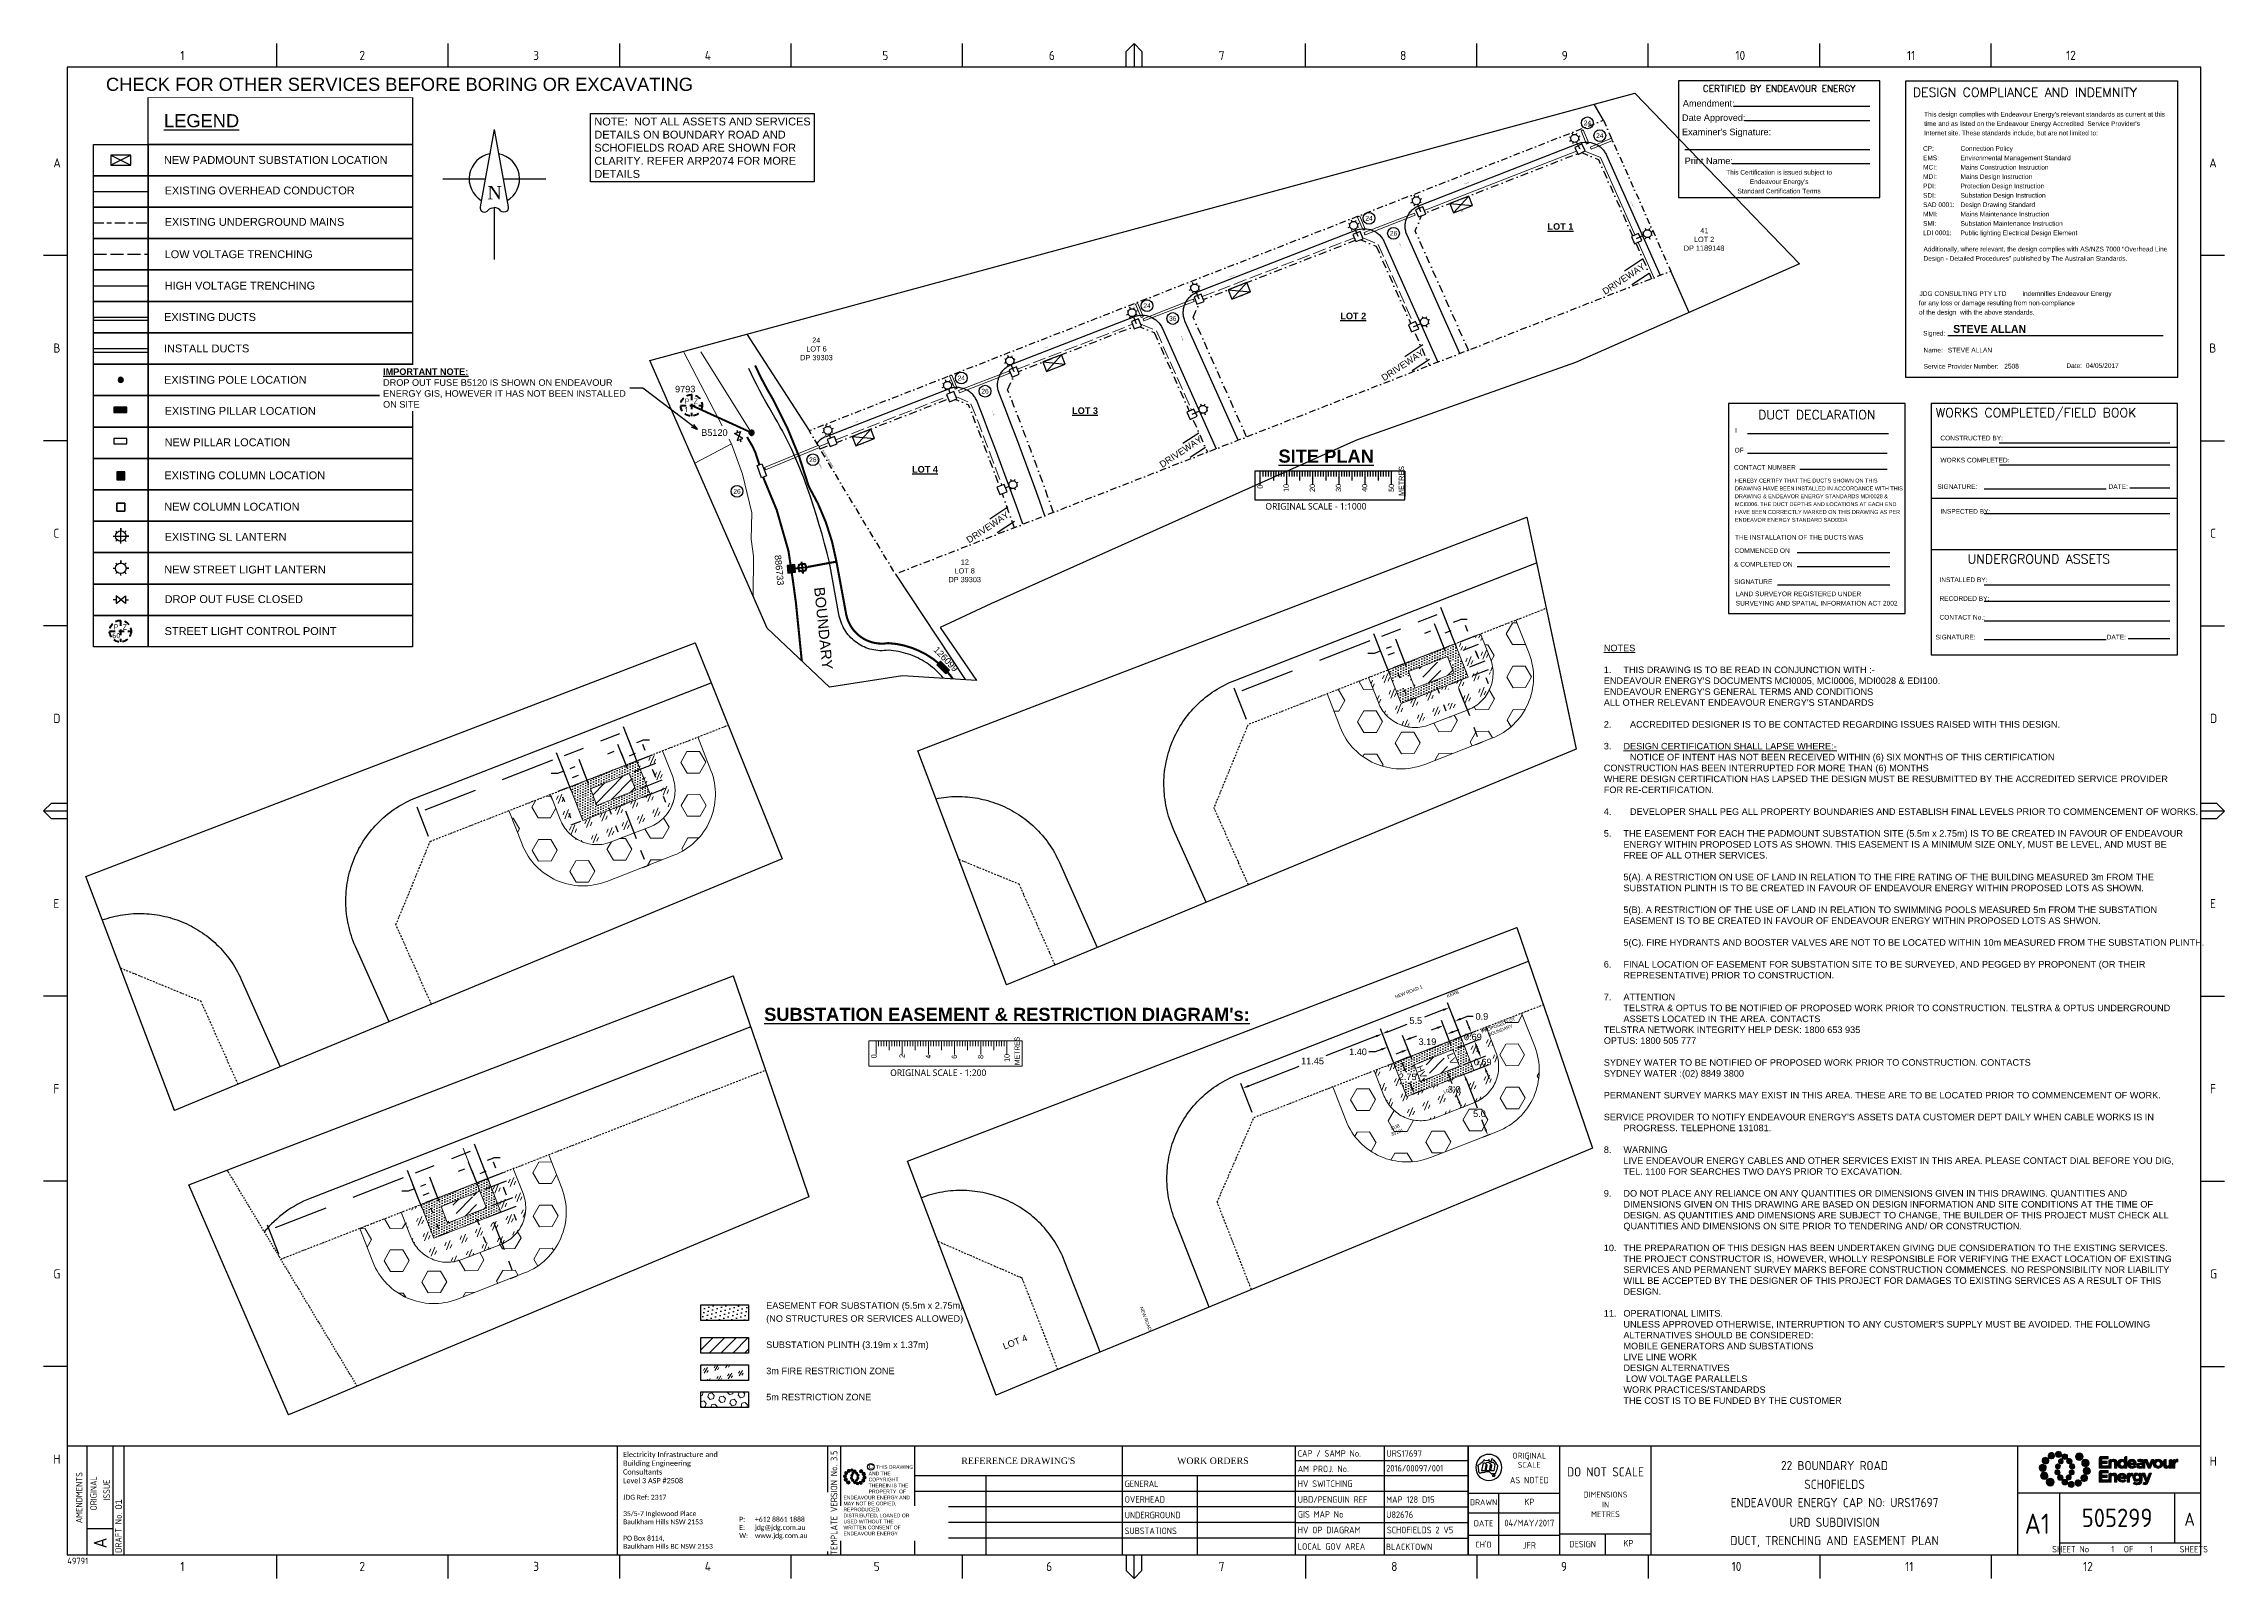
# Paper-space layout 'Sheet 1' of a CAD drawing. Header units: metres, sheet in millimetres. Extents: x -9 to 825, y -5 to 581.
# The model-space entities are those that its viewports show. They can reach past a viewport. Long polylines and large blocks are cut down to what shows.
import ezdxf
from ezdxf import colors
from ezdxf.entities.mleader import LeaderData, LeaderLine
from ezdxf.enums import TextEntityAlignment as Align
from ezdxf.math import Vec2, Vec3

# ---------------------------------------------------------------- set-up
doc = ezdxf.new("R2010")
doc.units = ezdxf.units.M
for name, pattern in [('Cable Exist UG', [8.2, 4, -1.2, 1.8, -1.2]), ('Dash', [5, 3, -2]), ('DASHDOT2', [0.5, 0.25, -0.125, 0, -0.125]), ('DASHDOTX2', [2, 1, -0.5, 0, -0.5]), ('IE Trench LV', [6.5, 5, -1.5]), ('IECLTRLV', [6.5, 5, -1.5]), ('PHANTOM2', [1.25, 0.625, -0.125, 0.125, -0.125, 0.125, -0.125])]:
    doc.linetypes.add(name, pattern=pattern)
doc.layers.get('0').update_dxf_attribs({"color": 6})
for name, color, linetype in [('_User Miscellaneous1', 7, 'Continuous'), ('_User Miscellaneous10', 7, 'Continuous'), ('_User Miscellaneous12', 7, 'Continuous'), ('_User Miscellaneous4', 7, 'Continuous'), ('_User Miscellaneous5', 7, 'Continuous'), ('_User Miscellaneous6', 7, 'Continuous'), ('_User Miscellaneous7', 7, 'Continuous'), ('Equip_LV_NEW', 2, 'Continuous'), ('Equip_SP_HV_EXT', 7, 'Continuous'), ('Equip_SP_SL_EXT', 7, 'Continuous'), ('Equip_SP_SL_NEW', 2, 'Continuous'), ('Notes', 7, 'Continuous'), ('Notes_SP_NEW', 2, 'Continuous'), ('OH_Details_SP_MISC', 6, 'Continuous'), ('Sub_SP_NEW', 2, 'Continuous'), ('SupportsOH_SP_TR_HV_LV_SL_EXT', 7, 'Continuous'), ('SupportsUG_SP_EXT', 7, 'Continuous'), ('SupportsUG_SP_LV_EXT', 7, 'Continuous'), ('SupportsUG_SP_LV_SL_EXT', 7, 'Continuous'), ('SupportsUG_SP_LV_SL_NEW', 2, 'Continuous'), ('UG_Details_SP_MISC', 7, 'Continuous')]:
    doc.layers.add(name, color=color, linetype=linetype)
for name, color, linetype, lineweight in [('Cadastre Land Parcels_SP_EXT', 7, 'Continuous', 5), ('Cadastre Roads_SP_EXT', 9, 'Continuous', 5), ('Trench_SP_NEW', 7, 'IECLTRLV', 20)]:
    doc.layers.add(name, color=color, linetype=linetype, lineweight=lineweight)
doc.layers.add('Viewports', color=6, linetype='Continuous', plot=False)
doc.styles.add('ARIAL', font='arial.ttf', dxfattribs={"height": 2})
doc.styles.add('COLUMN_LABEL', font='arial.ttf')
doc.styles.add('Elec', font='romand__.ttf')
doc.styles.add('iecARIAL', font='arial.ttf', dxfattribs={"height": 2})
doc.styles.add('iecISOCP', font='isocp.shx')
doc.styles.add('iecNAME', font='times.ttf')
doc.styles.add('iecTimesNewRoman', font='times.ttf')
doc.styles.add('IESYMBOL1', font='isocp.shx')
doc.styles.add('POLE_LABEL', font='arial.ttf')
doc.styles.add('SL_LABEL', font='arial.ttf')
doc.styles.get("Standard").update_dxf_attribs({"font": 'arial.ttf'})
doc.linetypes.add('Cable 1', pattern='A,7,-3,["//",Standard,S=1.5,R=0,X=-2.1,Y=-0.7],-0.001', length=10.001)
doc.linetypes.add('Cable New UG', pattern='A,7,-0.25,["x",Standard,S=2,R=0,X=0.2,Y=-0.8],-2.1', length=9.35)
doc.linetypes.add('IE Trench HV', pattern='A,7,-0.2,["/",Standard,S=3,R=0,X=0.6,Y=-1.4],-2.5', length=9.7)
doc.dimstyles.get("Standard").update_dxf_attribs({"dimtxt": 0.18, "dimasz": 0.18, "dimexe": 0.18, "dimexo": 0.0625, "dimgap": 0.09, "dimtad": 0, "dimtih": 1, "dimtoh": 1, "dimdec": 4, "dimzin": 0, "dimdsep": 46, "dimtxsty": 'Standard', "dimcen": 0.09, "dimadec": 0, "dimazin": 0, "dimtfac": 1, "dimtdec": 4, "dimtofl": 0, "dimtmove": 0, "dimatfit": 3, "dimfxl": 1, "dimtolj": 1, "dimtzin": 0, "dimarcsym": 0})
pattern_1 = [(45.62495182249552, (0, 0), (-0.4538835913926802, 0.444088600917072), [])]
pattern_2 = [(88.9055464818182, (0, 0), (-0.1965061550293548, 0.10299093549139), [0, -0.1984375])]
pattern_3 = [(0.624951822495505, (0, 0), (-0.01799454652997508, 1.649680256186066), [0.9524999999999999, -1.905]), (120.6249518224955, (0, 0), (-1.419667736713767, -0.8404238625175721), [0.9524999999999999, -1.905]), (60.6249518224955, (0.9524433397487645, 0.01038915628044041), (-1.437662283243741, 0.8092563936684936), [0.9524999999999998, -1.905])]
pattern_4 = [(67.9055464818182, (0, 0), (1.172429654435783, 0.4953874295938392), [0.75, -1.05]), (67.9055464818182, (0.2931073661385678, 0.1238468373407716), (1.172429654435783, 0.4953874295938392), [0.3, -1.5]), (67.9055464818182, (-0.1238468373407716, 0.2931073661385678), (1.172429654435783, 0.4953874295938392), [0.3, -1.5])]

psp = doc.layouts.new('Sheet 1')

# ---------------------------------------------------------------- texts
at = {"layer": '_User Miscellaneous1', "lineweight": 40, "style": 'IESYMBOL1'}
for s, p in [('P', (18.97468648375298, 356.5900081062425)), ('Z', (22.28127684266428, 356.5900081062425)), ('60', (18.96710537331046, 353.2776139740802))]:
    psp.add_text(s, height=2, dxfattribs=at).set_placement(p, align=Align.BOTTOM_CENTER)
at = {"layer": '_User Miscellaneous10', "color": 7, "lineweight": -3, "width": 45.89534323474345, "line_spacing_factor": 1.2}
for s, insert, char_height, attachment_point in [('{\\fArial|b1|i0|c0|p34;\\LLOT 1}', (565.9470750099266, 512.4610681844663), 2.5, 1), ('{\\fArial|b1|i0|c0|p34;\\LLOT 2}', (486.7774909099843, 478.2650900449016), 2.5, 1), ('{\\fArial|b1|i0|c0|p34;\\LLOT 3}', (384.2775611774204, 442.0757946427962), 2.5, 1), ('{\\fArial|b1|i0|c0|p34;\\LSITE PLAN}', (481.3679204878343, 423.4251919827378), 5.0001, 5), ('{\\fArial|b1|i0|c0|p34;\\LLOT 4}', (323.1089515527691, 419.6730568233902), 2.5, 1)]:
    psp.add_mtext(s, dxfattribs=dict(at, insert=insert, char_height=char_height, attachment_point=attachment_point))
at = {"layer": 'Notes', "char_height": 3, "attachment_point": 4, "style": 'ARIAL'}
for s, insert, width in [('\\pl6;{\\fArial|b0|i0|c238|p34;\\H1.667x;\\LLEGEND}', (31.25650601453663, 551.5900082802864), 178.0880649222127), ('\\pl6;NEW PADMOUNT SUBSTATION LOCATION', (31.25650601453663, 536.5900081062373), 184.7111621608638), ('\\pl9;EXISTING OVERHEAD CONDUCTOR', (28.49493138257867, 524.9382234133984), 184.7111621608638), ('\\pl9;EXISTING UNDERGROUND MAINS', (28.49492753756795, 512.9382234133991), 184.7111621608638), ('\\pl9;LOW VOLTAGE TRENCHING', (28.49492235844127, 500.5900086283863), 184.7111621608638), ('\\pl9;HIGH VOLTAGE TRENCHING', (28.49492887190991, 488.5900088024363), 184.7111621608638), ('\\pl6;EXISTING DUCTS', (31.25649565628237, 476.5900091505328), 184.7111621608638), ('\\pl6;INSTALL DUCTS', (31.25649220353125, 464.5900084543387), 184.7111621608638), ('\\pl6;EXISTING POLE LOCATION', (31.25649220353125, 452.5900079321932), 184.7111621608638), ('\\pl9;EXISTING PILLAR LOCATION', (28.49491717931414, 440.732781060065), 184.7111621608638), ('\\pl9;NEW PILLAR LOCATION', (28.49491717931403, 428.7327810600646), 184.7111621608638), ('\\pl6;EXISTING COLUMN LOCATION', (31.37647287392792, 416.1000581123728), 184.7111621608638), ('\\pl6;NEW COLUMN LOCATION', (31.37647287392792, 404.1000581123728), 184.7111621608638), ('\\pl9;EXISTING SL LANTERN', (28.49491846098408, 392.5900081062427), 184.7111621608638), ('\\pl6;NEW STREET LIGHT LANTERN ', (31.37647287392792, 380.1000581123733), 184.7111621608638), ('\\pi9;DROP OUT FUSE CLOSED', (28.49491589764375, 368.7997364882062), 184.7111621608638), ('\\pl9;STREET LIGHT CONTROL POINT', (28.49491540026565, 356.590008280289), 184.7111621608638)]:
    psp.add_mtext(s, dxfattribs=dict(at, insert=insert, width=width))
at = {"layer": 'Notes', "color": 5, "lineweight": -3, "insert": (720.9675854912683, 473.5703146090456), "char_height": 3, "width": 45.89534323474345, "attachment_point": 1, "line_spacing_factor": 1.2}
psp.add_mtext('{\\fFreestyle Script|b1|i0|c0|p66;STEVE ALLAN}', dxfattribs=at)
at = {"layer": 'Notes', "linetype": 'Continuous', "lineweight": 0, "insert": (587.4610768162038, 351.3998114262905), "char_height": 2.5, "attachment_point": 1}
psp.add_mtext_dynamic_manual_height_columns("{\\fArial|b0|i0|c204|p34;\\LNOTES\\l\\P\\P\\pi-7.5,l7.5,t7.5;1.^ITHIS DRAWING IS TO BE READ IN CONJUNCTION WITH :-\\P\\pi0,tz;ENDEAVOUR ENERGY'S DOCUMENT}S MCI0005,{\\fArial|b0|i0|c204|p34; MCI0006}, MDI0028 & EDI100.{\\fArial|b0|i0|c204|p34;\\PENDEAVOUR ENERGY'S GENERAL TERMS AND CONDITIONS\\PALL OTHER RELEVANT ENDEAVOUR ENERGY'S STANDARDS \\P\\pl0;\\P\\pi-7.5,l7.5,t7.5;}2.^IACCREDITED DESIGNER IS TO BE CONTACTED REGARDING ISSUES RAISED WITH THIS DESIGN.\\P\\pi0,l0,tz;{\\fArial|b0|i0|c204|p34;\\P\\pi-7.5,l7.5,t7.5;3.^I\\LDESIGN CERTIFICATION SHALL LAPSE WHERE:-\\l\\P}^I{\\fArial|b0|i0|c204|p34;NOTICE OF INTENT HAS NOT BEEN RECEIVED WITHIN (6) SIX MONTHS OF THIS CERTIFICATION\\P\\pi0;CONSTRUCTION HAS BEEN INTERRUPTED FOR MORE THAN (6) MONTHS}\\P{\\fArial|b0|i0|c204|p34;WHERE DESIGN CERTIFICATION HAS LAPSED THE DESIGN MUST BE RESUBMITTED BY THE ACCREDITED SERVICE PROVIDER FOR} {\\fArial|b0|i0|c204|p34;RE-CERTIFICATION.}\\P\\pl0,tz;{\\fArial|b0|i0|c204|p34;\\P\\pi-7.5,l7.5,t7.5;}4.^IDEVELOPER SHALL PEG ALL PROPERTY BOUNDARIES AND ESTABLISH FINAL LEVELS PRIOR TO COMMENCEMENT OF WORKS.\\P\\pi0,l0,tz;\\P\\pi-7.5,l7.5,t7.5;5.^ITHE{\\fArial|b0|i0|c204|p34; EASEMENT FOR }EACH {\\fArial|b0|i0|c204|p34;THE PADMOUNT SUBSTATION SITE (}5.5{\\fArial|b0|i0|c204|p34;m x }2.75{\\fArial|b0|i0|c204|p34;m) IS }TO BE CREATED IN FAVOUR OF ENDEAVOUR ENERGY{\\C7; WITHIN PROPOSED LOTS AS SHOWN. \\fArial|b0|i0|c204|p34;\\C256;THIS EASEMENT IS A MINIMUM SIZE ONLY, MUST BE LEVEL, AND MUST BE FREE OF ALL OTHER SERVICES. \\P\\pi0.015,l0,tz;}\\P\\pi0,l7.5;5(A). {\\fArial|b0|i0|c204|p34;A RESTRICTION} ON USE OF LAND IN RELATION TO THE FIRE RATING OF THE BUILDING{\\fArial|b0|i0|c204|p34; }MEASURED 3m {\\fArial|b0|i0|c204|p34;FROM THE }SUBSTATION {\\fArial|b0|i0|c204|p34;PLINTH }IS TO BE CREATED IN FAVOUR OF ENDEAVOUR ENERGY WITHIN {\\C7;PROPOSED LOTS AS SHOWN\\fArial|b0|i0|c204|p34;\\C256;.\\P}\\P5(B). {\\C7;A RESTRICTION OF THE USE OF LAND IN RELATION TO SWIMMING POOLS MEASURED 5m FROM THE SUBSTATION EASEMENT IS TO BE CREATED IN FAVOUR OF ENDEAVOUR ENERGY WITHIN PROPOSED LOTS AS SHWON. }\\P\\P5(C). FIRE HYDRANTS AND BOOSTER VALVES ARE NOT TO BE LOCATED WITHIN 10m MEASURED {\\fArial|b0|i0|c204|p34;FROM THE }SUBSTATION {\\fArial|b0|i0|c204|p34;PLINTH.}\\P\\pl0;\\P\\pi-7.5,l7.5,t7.5;{\\fArial|b0|i0|c204|p34;6.^IFINAL LOCATION OF EASEMENT FOR SUBSTATION SITE TO BE SURVEYED, AND PEGGED BY PROPONENT (OR THEIR REPRESENTATIVE) PRIOR TO CONSTRUCTION.}\\P\\pi0,l0,tz;\\P\\pi-7.5,l7.5,t7.5;{\\fArial|b0|i0|c204|p34;7.^IATTENTION\\P\\pi0;TELSTRA & OPTUS TO BE NOTIFIED OF PROPOSED WORK PRIOR TO CONSTRUCTION. TELSTRA & OPTUS UNDERGROUND ASSETS LOCATED IN THE AREA. CONTACTS\\P\\ptz;TELSTRA NETWORK INTEGRITY HELP DESK: 1800 653 935}                            \\POPTUS:{\\fArial|b0|i0|c204|p34; 1800 505 777 \\P\\pl0;\\P\\pl7.5;}SYDNEY WATER{\\fArial|b0|i0|c204|p34; TO BE NOTIFIED OF PROPOSED WORK PRIOR TO CONSTRUCTION. }CONTACTS\\PSYDNEY WATER :(02) 8849 3800{\\fArial|b0|i0|c204|p34;\\P}\\P{\\fArial|b0|i0|c204|p34;PERMANENT SURVEY MARKS MAY EXIST IN THIS AREA. THESE ARE TO BE LOCATED PRIOR TO COMMENCEMENT OF WORK.\\P}\\P{\\fArial|b0|i0|c204|p34;SERVICE PROVIDER TO NOTIFY ENDEAVOUR ENERGY'S ASSETS DATA CUSTOMER DEPT DAILY WHEN CABLE WORKS IS IN PROGRESS. TELEPHONE 131081.\\P\\P\\pi-7.5,t7.5;8.^IWARNING\\P\\pi0,tz;LIVE ENDEAVOUR ENERGY CABLES AND OTHER SERVICES EXIST IN THIS AREA. PLEASE CONTACT DIAL BEFORE YOU DIG, TEL. 1100 FOR SEARCHES TWO DAYS PRIOR TO EXCAVATION.\\P\\pl0;\\P\\pi-7.5,l7.5,t7.5;}9.^IDO NOT PLACE ANY RELIANCE ON ANY QUANTITIES OR DIMENSIONS GIVEN IN THIS DRAWING. QUANTITIES AND DIMENSIONS GIVEN ON THIS DRAWING ARE BASED ON DESIGN INFORMATION AND SITE CONDITIONS AT THE TIME OF DESIGN. AS QUANTITIES AND DIMENSIONS ARE SUBJECT TO CHANGE, THE BUILDER OF THIS PROJECT MUST CHECK ALL QUANTITIES AND DIMENSIONS ON SITE PRIOR TO TENDERING AND/ OR CONSTRUCTION.\\P\\pi0,l0,tz;\\P\\pi-7.5,l7.5,t7.5;{\\fArial|b0|i0|c204|p34;10.^ITHE PREPARATION OF THIS DESIGN HAS BEEN UNDERTAKEN GIVING DUE CONSIDERATION TO THE EXISTING SERVICES. THE PROJECT CONSTRUCTOR IS, HOWEVER, WHOLLY RESPONSIBLE FOR VERIFYING THE EXACT LOCATION OF EXISTING SERVICES AND PERMANENT SURVEY MARKS BEFORE CONSTRUCTION COMMENCES. NO RESPONSIBILITY NOR LIABILITY WILL BE ACCEPTED BY THE DESIGNER OF THIS PROJECT FOR DAMAGES TO EXISTING SERVICES AS A RESULT OF THIS DESIGN.}\\P\\pi0,l0,tz;\\P\\pi-7.5,l7.5,t7.5;11.^IOPERATIONAL LIMITS.\\P\\pi0,tz;UNLESS APPROVED OTHERWISE, INTERRUPTION TO ANY CUSTOMER'S SUPPLY MUST BE AVOIDED. THE FOLLOWING ALTERNATIVES SHOULD BE CONSIDERED:\\PMOBILE GENERATORS AND SUBSTATIONS\\PLIVE LINE WORK\\PDESIGN ALTERNATIVES\\P LOW VOLTAGE PARALLELS\\PWORK PRACTICES/STANDARDS\\PTHE COST IS TO BE FUNDED BY THE CUSTOMER", width=221.9229929057814, gutter_width=4, heights=[0], dxfattribs=at)
at = {"layer": 'Notes', "lineweight": -3, "attachment_point": 1, "line_spacing_factor": 1.2}
for s, insert, char_height, width in [("{\\fArial|b1|i0|c238|p34;\\H1.6667x;\\L\\C0;SUBSTATION\\fArial|b1|i0|c0|p34; \\fArial|b1|i0|c238|p34;EASEMENT \\fArial|b1|i0|c0|p34;& RESTRICTION DIAGRAM's:}", (266.6044270070938, 212.6655179070101), 3, 190.2380052399999), ('{\\fArial|b0|i0|c238|p34;\\C0;EASEMENT FOR SUBSTATION\\fArial|b0|i0|c0|p34; (5.5m x 2.75m)\\fArial|b0|i0|c238|p34;\\P(NO STRUCTURES OR SERVICES ALLOWED)\\P\\PSUBSTATION\\fArial|b0|i0|c0|p34; PLINTH (3.19m x 1.37m)\\fArial|b0|i0|c238|p34;\\P\\P3m FIRE RESTRICTION\\fArial|b0|i0|c0|p34; \\fArial|b0|i0|c238|p34;ZONE\\fArial|b0|i0|c0|p34;\\P\\P5m RESTRICTION ZONE}', (267.3768064670126, 100.1851067317875), 2.5, 75.19382673942702)]:
    psp.add_mtext(s, dxfattribs=dict(at, insert=insert, char_height=char_height, width=width))
at = {"layer": 'Notes', "attachment_point": 1, "rotation": 90}
for s, insert, char_height, width in [('{\\fArial Narrow|b0|i0|c0|p34;0}', (307.5446318167072, 193.3537476322653), 2, 77.93426832514469), ('{\\fArial Narrow|b0|i0|c0|p34;2}', (318.3117918679767, 193.4874653619499), 2, 77.93426832514469), ('{\\fArial Narrow|b0|i0|c0|p34;4}', (328.3117909137421, 193.2356159347236), 2, 77.93426832514469), ('{\\fArial Narrow|b0|i0|c0|p34;6}', (338.273816456482, 193.184086501571), 2, 77.93426832514469), ('{\\fArial Narrow|b0|i0|c0|p34;8}', (348.3117904362647, 193.1423102734315), 2, 77.93426832514469), ('{\\fArial Narrow|b0|i0|c0|p34;10}', (358.3587034243632, 192.0034563998552), 2, 38.09683000828172), ('{\\fArial Narrow|b0|i0|c0|p34;METRES}', (362.279315178925, 190.7864759263957), 1.9, 38.09683000828172)]:
    psp.add_mtext(s, dxfattribs=dict(at, insert=insert, char_height=char_height, width=width))
at = {"layer": 'Notes', "insert": (314.7585678120871, 189.1195275148911), "char_height": 2.5, "width": 77.93426832514469, "attachment_point": 1}
psp.add_mtext('{\\fLucida Sans|b0|i0|c0|p34;ORIGINAL SCALE - 1:200}', dxfattribs=at)

msp = doc.modelspace()

# ---------------------------------------------------------------- texts
at = {"layer": '_User Miscellaneous1', "lineweight": 40, "style": 'IESYMBOL1'}
for s, p in [('P', (304129.7969079742, 6269632.704297259)), ('Z', (304133.1034983331, 6269632.704297259)), ('1', (304129.4969079742, 6269629.530896993))]:
    msp.add_text(s, height=2, dxfattribs=at).set_placement(p, align=Align.BOTTOM_CENTER)
at = {"layer": '_User Miscellaneous1'}
msp.add_text('BOUNDARY            RD', height=4, rotation=275.8178560607485, dxfattribs=at).set_placement((304178.2943658275, 6269563.082015736))
at = {"layer": '_User Miscellaneous1', "linetype": 'Cable 1', "lineweight": 0, "char_height": 2, "attachment_point": 1}
for s, insert, width in [('\\pi6.477;41\\P\\pi4.0507;LOT 2      \\P\\pi0.15848;DP 1189148', (304510.4581031343, 6269700.446226865), 15.51341526076355), ('\\pi5.0666;24\\P\\pi2.7965;LOT 6      \\P\\pi0.46975;DP 39303', (304172.5102802765, 6269658.622307852), 13.02407988649717), ('\\pi5.1839;12\\P\\pi2.7938;LOT 8      \\P\\pi0.46975;DP 39303', (304229.1525079611, 6269573.820715953), 13.02407988649717), ('\\pi5.0782;39\\P\\pi2.0223;LOT 10      \\P\\pi0.46975;DP 39303', (304488.9992288626, 6269551.331425047), 13.02407988649717)]:
    msp.add_mtext(s, dxfattribs=dict(at, insert=insert, width=width))
at = {"layer": '_User Miscellaneous1', "color": 8, "linetype": 'PHANTOM2', "lineweight": 0, "ltscale": 2, "char_height": 2.499999999999999, "attachment_point": 1, "rotation": 33.42845023913052}
for insert in [(304479.1997909148, 6269676.961784144), (304394.7159725359, 6269643.981492545), (304309.9483542794, 6269610.85822753), (304236.1482141769, 6269582.020545772)]:
    msp.add_mtext_dynamic_manual_height_columns('DRIVEWAY', width=21.50521828103683, gutter_width=40, heights=[0], dxfattribs=dict(at, insert=insert))
at = {"layer": '_User Miscellaneous1', "lineweight": -3, "insert": (304123.1602908472, 6269640.168140492), "char_height": 2.5, "width": 13.98553732132768, "attachment_point": 1, "line_spacing_factor": 1.2}
msp.add_mtext('\\pi1.9928;9793^I', dxfattribs=at)
at = {"layer": '_User Miscellaneous6', "linetype": 'PHANTOM2', "lineweight": 0, "ltscale": 2, "char_height": 0.2499999999999999, "attachment_point": 5, "rotation": 21.28887950458597}
for s, insert, width in [('KERB', (304428.9760939899, 6269716.349213834), 3.99738403819918), ('PROPOSED LOT BOUNDARY', (304429.3641643539, 6269712.589312528), 3.99738403819918), ('LOT 1', (304425.2860070118, 6269707.905396434), 0.9561152796725781), ('KERB', (304344.1732486187, 6269683.304925933), 3.99738403819918), ('PROPOSED LOT BOUNDARY', (304345.2725159156, 6269679.953530664), 3.99738403819918), ('KERB', (304270.2548530184, 6269654.566096459), 3.99738403819918), ('PROPOSED LOT BOUNDARY', (304273.8121519799, 6269651.976894892), 3.99738403819918), ('LOT 3', (304270.0076626725, 6269647.232089396), 0.9561152796725781), ('KERB', (304198.9591089833, 6269626.720765151), 3.99738403819918), ('PROPOSED LOT BOUNDARY', (304199.3471793474, 6269622.960863845), 3.99738403819918), ('LOT 4', (304195.2690220053, 6269618.276947751), 0.9561152796725781)]:
    msp.add_mtext(s, dxfattribs=dict(at, insert=insert, width=width))
at = {"layer": '_User Miscellaneous6', "linetype": 'PHANTOM2', "lineweight": 0, "ltscale": 2, "char_height": 0.4999999999999998}
for s, width, insert, attachment_point, rotation in [('HV', 0.9698703956343789, (304423.4794710094, 6269709.810851635), 1, 291.8421644778247), ('LV', 0.9698703956343789, (304425.8151272923, 6269710.742862647), 1, 291.8421644778247), ('LOT 2', 1.912230559345156, (304393.2648940456, 6269688.788503665), 5, 21.28887950458597), ('HV', 0.9698703956343789, (304338.7186725552, 6269676.77854249), 1, 291.8421644778247), ('LV', 0.9698703956343789, (304341.0281343305, 6269677.597259019), 1, 291.8421644778247), ('LOT 2', 1.912230559345156, (304332.1403555851, 6269666.045803833), 5, 21.28887950458597), ('LOT 3', 1.912230559345156, (304307.7337823774, 6269656.256460107), 5, 21.28887950458597), ('LV', 0.9698703956343789, (304270.2606100004, 6269650.101861014), 1, 291.8421644778247), ('HV', 0.9698703956343789, (304267.9249537175, 6269649.169850002), 1, 291.8421644778247), ('LOT 4', 1.912230559345156, (304236.8005423887, 6269627.959431919), 5, 21.28887950458597), ('HV', 0.9698703956343789, (304193.470348898, 6269620.14978064), 1, 291.8421644778247), ('LV', 0.9698703956343789, (304195.8060051809, 6269621.081791652), 1, 291.8421644778247)]:
    msp.add_mtext_dynamic_manual_height_columns(s, width=width, gutter_width=8, heights=[0], dxfattribs=dict(at, insert=insert, attachment_point=attachment_point, rotation=rotation))
at = {"layer": '_User Miscellaneous7', "linetype": 'PHANTOM2', "lineweight": 0, "ltscale": 2, "width": 3.99738403819918, "attachment_point": 5}
for s, insert, char_height, rotation in [('NEW ROAD 1', (304427.6112021134, 6269717.62157522), 0.2499999999999999, 21.28887950458597), ('NEW ROAD 5', (304490.8671468736, 6269709.589550884), 0.2499999999999998, 294.0388794824918), ('NEW ROAD 4', (304402.4716934625, 6269693.590487322), 0.2499999999999998, 294.0388794824918), ('NEW ROAD 1', (304337.9805617525, 6269682.168690065), 0.2499999999999999, 21.28887950458597), ('NEW ROAD 3', (304319.0246600539, 6269658.123973908), 0.2499999999999998, 294.0388794824918), ('NEW ROAD 1', (304266.8848005845, 6269654.724097176), 0.2499999999999999, 21.28887950458597), ('NEW ROAD 2', (304246.845037037, 6269629.614069073), 0.2499999999999999, 290.76847323359715)]:
    msp.add_mtext(s, dxfattribs=dict(at, insert=insert, char_height=char_height, rotation=rotation))
at = {"layer": '_User Miscellaneous7', "linetype": 'Continuous', "lineweight": 25, "insert": (304194.507316054, 6269626.365782182), "char_height": 0.2499999999999999, "width": 3.99738403819918, "attachment_point": 5, "rotation": 21.28887950458597}
msp.add_mtext('NEW ROAD 1', dxfattribs=at)
at = {"layer": '_User Miscellaneous7', "linetype": 'PHANTOM2', "lineweight": 0, "ltscale": 2, "char_height": 0.5}
for s, width, insert, attachment_point, rotation in [('PROPERTY BOUNDARY', 7.994768076398363, (304181.8433060645, 6269615.733532268), 1, 301.02977612015604), ('BOUNDARY RD', 39.9738403819918, (304180.1470789521, 6269610.858224402), 5, 290.76847323359715)]:
    msp.add_mtext_dynamic_manual_height_columns(s, width=width, gutter_width=40, heights=[0], dxfattribs=dict(at, insert=insert, attachment_point=attachment_point, rotation=rotation))
at = {"layer": 'Notes', "linetype": 'PHANTOM2', "lineweight": 0, "ltscale": 2, "char_height": 0.2499999999999999, "width": 0.9561152796725781, "attachment_point": 5, "rotation": 21.28887950458597}
for s, insert in [('SUB 36103', (304425.9394095371, 6269706.938645958)), ('SUB 36102', (304341.5536084682, 6269674.663596463)), ('SUB 36101', (304265.9318878919, 6269644.198026443)), ('SUB 36100', (304196.7131492245, 6269618.095094861))]:
    msp.add_mtext(s, dxfattribs=dict(at, insert=insert))

# ---------------------------------------------------------------- blocks, each defined once
blk = doc.blocks.new('EE_LOGO_SMALL')
at = {"layer": 'Notes'}
h = blk.add_hatch(color=256, dxfattribs=at)
edge = h.paths.add_edge_path()
edge.add_spline(control_points=[(-8.41181177762337, 1.950717433355749), (-9.159655015449971, 1.992985843215138), (-9.79778267792426, 1.421393898315728), (-9.840848604682833, 0.6748039019294083), (-9.8859652900137, -0.07212788797914982), (-9.31198079395108, -0.7107112742960453), (-8.564365417929366, -0.754232925362885), (-7.81731969723478, -0.7975267143920064), (-7.17919203476049, -0.2266183556057513), (-7.135214659851044, 0.5216806060634553), (-7.094313422217965, 1.267587016802281), (-7.664766056695953, 1.908221161458641), (-8.41181177762337, 1.950717433355749)], knot_values=[0, 0, 0, 0, 1, 1, 1, 2, 2, 2, 3, 3, 3, 4, 4, 4, 4], degree=3, periodic=0)
h = blk.add_hatch(color=256, dxfattribs=at)
edge = h.paths.add_edge_path()
edge.add_spline(control_points=[(-6.806067932862788, 4.468479120638222), (-7.417763597797602, 4.8243996379897), (-8.208672762615606, 4.618412347510457), (-8.565846521174535, 4.003868407104164), (-8.922792417695746, 3.389096604660153), (-8.715665817027912, 2.602516818791628), (-8.103286565979943, 2.245115198194981), (-7.488856556592509, 1.885662818793207), (-6.700339943170547, 2.094384454190731), (-6.342482598498464, 2.707789084408432), (-5.982574495486915, 3.321307645644993), (-6.190612544305623, 4.109938189852983), (-6.806067932862788, 4.468479120638222)], knot_values=[0, 0, 0, 0, 1, 1, 1, 2, 2, 2, 3, 3, 3, 4, 4, 4, 4], degree=3, periodic=0)
h = blk.add_hatch(color=256, dxfattribs=at)
edge = h.paths.add_edge_path()
edge.add_spline(control_points=[(-4.192490254994482, 5.88726215576753), (-4.555588426766917, 6.455094376578927), (-5.315166560001671, 6.62040829192847), (-5.881289815530181, 6.255031499546021), (-6.448552381480113, 5.889085052069277), (-6.611018020892516, 5.133722366765141), (-6.249059159308672, 4.563269732054323), (-5.880264436360449, 3.996690752450377), (-5.125015681842342, 3.832971871830523), (-4.558094909181818, 4.199146181344986), (-3.990376619389281, 4.562927938997746), (-3.82346767000854, 5.320797107182443), (-4.192490254994482, 5.88726215576753)], knot_values=[0, 0, 0, 0, 1, 1, 1, 2, 2, 2, 3, 3, 3, 4, 4, 4, 4], degree=3, periodic=0)
h = blk.add_hatch(color=256, dxfattribs=at)
edge = h.paths.add_edge_path()
edge.add_spline(control_points=[(-2.503234970150515, 2.070686801336706), (-3.015354920644313, 2.180516307707876), (-3.517562872031704, 1.856610408052802), (-3.627848102711141, 1.346199423074722), (-3.738133333390579, 0.8363580931909382), (-3.413429916603491, 0.3314157971180975), (-2.905069689964876, 0.2209027041681111), (-2.393633325584233, 0.1091363704763353), (-1.8890328228008, 0.4344094423577189), (-1.780114764347672, 0.9453900824300945), (-1.669487740611658, 1.455117481295019), (-1.994077226379886, 1.96005977736786), (-2.503234970150515, 2.070686801336706)], knot_values=[0, 0, 0, 0, 1, 1, 1, 2, 2, 2, 3, 3, 3, 4, 4, 4, 4], degree=3, periodic=0)
h = blk.add_hatch(color=256, dxfattribs=at)
edge = h.paths.add_edge_path()
edge.add_spline(control_points=[(-1.347290806239471, 5.878717328887433), (-1.413370799738914, 6.517528577707708), (-1.982570193009451, 6.982481084298342), (-2.619900338118896, 6.91754040075466), (-3.259736965876073, 6.853283303789794), (-3.724689472699538, 6.28362818621099), (-3.659065203042701, 5.646753765176982), (-3.595491691958159, 5.00771465478465), (-3.026178367901593, 4.541736769024283), (-2.387481050333008, 4.606107797008008), (-1.745593664236367, 4.670706687495112), (-1.281666536815464, 5.239564287476242), (-1.347290806239471, 5.878717328887433)], knot_values=[0, 0, 0, 0, 1, 1, 1, 2, 2, 2, 3, 3, 3, 4, 4, 4, 4], degree=3, periodic=0)
h = blk.add_hatch(color=256, dxfattribs=at)
edge = h.paths.add_edge_path()
edge.add_spline(control_points=[(1.013018206693232, 4.874187495093793), (1.013018206693232, 4.274112794548273), (0.5266466676257551, 3.787627324461937), (-0.07342803291976452, 3.787627324461937), (-0.6735027334652841, 3.787627324461937), (-1.159760341513902, 4.274112794548273), (-1.159760341513902, 4.874187495093793), (-1.159760341513902, 5.474262195639312), (-0.6735027334652841, 5.960633734706789), (-0.07342803291976452, 5.960633734706789), (0.5266466676257551, 5.960633734706789), (1.013018206693232, 5.474262195639312), (1.013018206693232, 4.874187495093793)], knot_values=[0, 0, 0, 0, 1, 1, 1, 2, 2, 2, 3, 3, 3, 4, 4, 4, 4], degree=3, periodic=0)
edge = h.paths.add_edge_path()
edge.add_spline(control_points=[(-1.36232970142737, 3.983132960740477), (-1.874677513726056, 4.093076398596168), (-2.376771534094587, 3.768828705884516), (-2.487056764774024, 3.258417720440775), (-2.597341995453462, 2.748918183613569), (-2.272752509685233, 2.244089819025248), (-1.764506214065477, 2.133348864037544), (-1.252728056861088, 2.021582529880106), (-0.7481275538448244, 2.346627739723772), (-0.6388677023351192, 2.857608380261809), (-0.5288103336934, 3.367677572183311), (-0.8533998194616288, 3.872619868256152), (-1.36232970142737, 3.983132960740477)], knot_values=[0, 0, 0, 0, 1, 1, 1, 2, 2, 2, 3, 3, 3, 4, 4, 4, 4], degree=3, periodic=0)
h = blk.add_hatch(color=256, dxfattribs=at)
edge = h.paths.add_edge_path()
edge.add_spline(control_points=[(1.013132137712091, 4.874187495093793), (1.01324606873095, 4.273998863529414), (0.5266466676257551, 3.787627324461937), (-0.07342803291976452, 3.787627324461937), (-0.6735027334652841, 3.787627324461937), (-1.159760341513902, 4.274112794548273), (-1.159874272532761, 4.874187495093793), (-1.159760341513902, 5.474148264620453), (-0.673388802446425, 5.960633734706789), (-0.07342803291976452, 5.960633734706789), (0.5266466676257551, 5.960633734706789), (1.01324606873095, 5.474262195639312), (1.013132137712091, 4.874187495093793)], knot_values=[0, 0, 0, 0, 1, 1, 1, 2, 2, 2, 3, 3, 3, 4, 4, 4, 4], degree=3, periodic=0)
edge = h.paths.add_edge_path(flags=16)
edge.add_spline(control_points=[(1.013018206693232, 4.874187495093793), (1.013018206693232, 4.274112794548273), (0.5266466676257551, 3.787627324461937), (-0.07342803291976452, 3.787627324461937), (-0.6735027334652841, 3.787627324461937), (-1.159760341513902, 4.274112794548273), (-1.159760341513902, 4.874187495093793), (-1.159760341513902, 5.474262195639312), (-0.6735027334652841, 5.960633734706789), (-0.07342803291976452, 5.960633734706789), (0.5266466676257551, 5.960633734706789), (1.013018206693232, 5.474262195639312), (1.013018206693232, 4.874187495093793)], knot_values=[0, 0, 0, 0, 1, 1, 1, 2, 2, 2, 3, 3, 3, 4, 4, 4, 4], degree=3, periodic=0)
h = blk.add_hatch(color=256, dxfattribs=at)
edge = h.paths.add_edge_path()
edge.add_spline(control_points=[(2.334048423683271, 2.374654771760106), (2.766530588734895, 2.760425216984004), (2.804697481449693, 3.423161980696023), (2.417559863766655, 3.854163042269647), (2.033042659750208, 4.287556655704975), (1.370761620346457, 4.324470307212323), (0.9381655242759734, 3.938244137447327), (0.505455497186631, 3.554068726487458), (0.469225431792438, 2.889736928511411), (0.8545401529408991, 2.459761246107519), (1.239399150246754, 2.026937288232148), (1.90111053455621, 1.989567912183702), (2.334048423683271, 2.374654771760106)], knot_values=[0, 0, 0, 0, 1, 1, 1, 2, 2, 2, 3, 3, 3, 4, 4, 4, 4], degree=3, periodic=0)
edge = h.paths.add_edge_path()
edge.add_spline(control_points=[(1.013018206693232, 4.874187495093793), (1.013018206693232, 4.274112794548273), (0.5266466676257551, 3.787627324461937), (-0.07342803291976452, 3.787627324461937), (-0.6735027334652841, 3.787627324461937), (-1.159760341513902, 4.274112794548273), (-1.159760341513902, 4.874187495093793), (-1.159760341513902, 5.474262195639312), (-0.6735027334652841, 5.960633734706789), (-0.07342803291976452, 5.960633734706789), (0.5266466676257551, 5.960633734706789), (1.013018206693232, 5.474262195639312), (1.013018206693232, 4.874187495093793)], knot_values=[0, 0, 0, 0, 1, 1, 1, 2, 2, 2, 3, 3, 3, 4, 4, 4, 4], degree=3, periodic=0)
h = blk.add_hatch(color=256, dxfattribs=at)
edge = h.paths.add_edge_path()
edge.add_spline(control_points=[(2.984594567446038, 0.1933313966728747), (3.516424585133791, 0.3333526244387031), (3.833152830135077, 0.8782847095280886), (3.693245533388108, 1.409772933926433), (3.553452167659998, 1.943197985645384), (3.006013599922881, 2.259470507036895), (2.475892547750846, 2.119107486214489), (1.947822254151106, 1.978972327429801), (1.628929319558665, 1.434268103912473), (1.767127651022747, 0.903577396646142), (1.908402119996026, 0.3708359310403466), (2.452650618972257, 0.05353803094476461), (2.984594567446038, 0.1933313966728747)], knot_values=[0, 0, 0, 0, 1, 1, 1, 2, 2, 2, 3, 3, 3, 4, 4, 4, 4], degree=3, periodic=0)
h = blk.add_hatch(color=256, dxfattribs=at)
edge = h.paths.add_edge_path()
edge.add_spline(control_points=[(6.99302976578474, 4.874073564074934), (6.99302976578474, 4.039984541479498), (6.316849141614512, 3.363803917076439), (5.482760118786246, 3.363917848560959), (4.648557165171951, 3.363803917076439), (3.972376540768892, 4.039984541479498), (3.972490472020581, 4.874187495093793), (3.972490472020581, 5.70816258713603), (4.64867109619081, 6.384343211073428), (5.482760118786246, 6.384343211073428), (6.316849141614512, 6.384457142092288), (6.99302976578474, 5.70816258713603), (6.99302976578474, 4.874073564074934)], knot_values=[0, 0, 0, 0, 1, 1, 1, 2, 2, 2, 3, 3, 3, 4, 4, 4, 4], degree=3, periodic=0)
h = blk.add_hatch(color=256, dxfattribs=at)
edge = h.paths.add_edge_path()
edge.add_spline(control_points=[(8.373531976947561, 1.141921097878367), (9.095626803580672, 1.458991136401892), (9.423862082185224, 2.301397123374045), (9.105994526762515, 3.020871536806226), (8.78903841949068, 3.740687742829323), (7.947202087147161, 4.06960660777986), (7.226816225796938, 3.750827603973448), (6.505974640371278, 3.43432722100988), (6.178992603207007, 2.592376957647502), (6.494125813944265, 1.872446820139885), (6.811765507329255, 1.150693786796182), (7.653260046616197, 0.8231420940719545), (8.373531976947561, 1.141921097878367)], knot_values=[0, 0, 0, 0, 1, 1, 1, 2, 2, 2, 3, 3, 3, 4, 4, 4, 4], degree=3, periodic=0)
h = blk.add_hatch(color=256, dxfattribs=at)
edge = h.paths.add_edge_path()
edge.add_spline(control_points=[(8.26506964256987, -1.907670606859028), (9.01302681164816, -1.949825085699558), (9.65104054287076, -1.378347071819007), (9.694106469862163, -0.6316431444138288), (9.7392231549602, 0.115060783457011), (9.165238658897579, 0.7536441697739065), (8.417623282875866, 0.7972797518596053), (7.670691493200138, 0.8406874719075859), (7.03244989993982, 0.2696651825681329), (6.988586455816403, -0.4785198485478759), (6.947685218416154, -1.224540190305561), (7.518137852894142, -1.865060403943062), (8.26506964256987, -1.907670606859028)], knot_values=[0, 0, 0, 0, 1, 1, 1, 2, 2, 2, 3, 3, 3, 4, 4, 4, 4], degree=3, periodic=0)
h = blk.add_hatch(color=256, dxfattribs=at)
edge = h.paths.add_edge_path()
edge.add_spline(control_points=[(-8.52027411176823, -1.098988202400506), (-9.242368938634172, -1.41594430943951), (-9.570604217005894, -2.258350296877325), (-9.252736661583185, -2.977938641328365), (-8.93578055431135, -3.697526985313743), (-8.094058153219521, -4.02655978128314), (-7.373444429831579, -3.707780777476728), (-6.652830706443638, -3.39128039451316), (-6.325734738027677, -2.549330131150782), (-6.640867948997766, -1.829513924662024), (-6.958507642382756, -1.107646960299462), (-7.799888250650838, -0.779981336556375), (-8.52027411176823, -1.098988202400506)], knot_values=[0, 0, 0, 0, 1, 1, 1, 2, 2, 2, 3, 3, 3, 4, 4, 4, 4], degree=3, periodic=0)
h = blk.add_hatch(color=256, dxfattribs=at)
edge = h.paths.add_edge_path()
edge.add_spline(control_points=[(-7.13977190060541, -4.831140668597072), (-7.13977190060541, -3.996937714982778), (-6.463591276435181, -3.320643159560859), (-5.629502253839746, -3.320643159560859), (-4.79541323101148, -3.320643159560859), (-4.119232606841251, -3.996937714982778), (-4.119232606841251, -4.831140668597072), (-4.119232606841251, -5.665115760173649), (-4.795527162030339, -6.341182453557849), (-5.629502253839746, -6.341182453557849), (-6.463591276435181, -6.341182453557849), (-7.13977190060541, -5.665115760173649), (-7.13977190060541, -4.831140668597072)], knot_values=[0, 0, 0, 0, 1, 1, 1, 2, 2, 2, 3, 3, 3, 4, 4, 4, 4], degree=3, periodic=0)
h = blk.add_hatch(color=256, dxfattribs=at)
edge = h.paths.add_edge_path()
edge.add_spline(control_points=[(-3.13122277148068, -0.1502845701761544), (-3.663052788935602, -0.2903057979419827), (-3.979894965188578, -0.8353518140502274), (-3.839987668441609, -1.366726107429713), (-3.700080371461809, -1.900151159148663), (-3.152755734976381, -2.216423680540174), (-2.622520751785487, -2.076060659717768), (-2.094564388971776, -1.935697638429701), (-1.775785385398194, -1.391335208434612), (-1.913755854824558, -0.8606445011682808), (-2.055144255049527, -0.3279030355624855), (-2.599278823006898, -0.0104912044480443), (-3.13122277148068, -0.1502845701761544)], knot_values=[0, 0, 0, 0, 1, 1, 1, 2, 2, 2, 3, 3, 3, 4, 4, 4, 4], degree=3, periodic=0)
h = blk.add_hatch(color=256, dxfattribs=at)
edge = h.paths.add_edge_path()
edge.add_spline(control_points=[(-2.480790558503941, -2.331494014244527), (-2.913272723555565, -2.717264459468424), (-2.951439616503194, -3.379887292161584), (-2.564415929839015, -3.811002284754068), (-2.179784794570878, -4.244395897723734), (-1.517617686185986, -4.281309549696743), (-1.084907659329474, -3.895083379931748), (-0.6521976322401315, -3.510907968971878), (-0.6158536355942488, -2.846690102014691), (-1.001168356975541, -2.41648655757308), (-1.386027354281396, -1.983776530716568), (-2.047966600395739, -1.946407154668123), (-2.480790558503941, -2.331494014244527)], knot_values=[0, 0, 0, 0, 1, 1, 1, 2, 2, 2, 3, 3, 3, 4, 4, 4, 4], degree=3, periodic=0)
h = blk.add_hatch(color=256, dxfattribs=at)
edge = h.paths.add_edge_path()
edge.add_spline(control_points=[(-1.159874272532761, -4.831140668597072), (-1.159874272532761, -4.230952037032694), (-0.6735027334652841, -3.744466566946357), (-0.07331410190090537, -3.744466566946357), (0.5267605986446142, -3.744466566946357), (1.013018206693232, -4.230952037032694), (1.013132137712091, -4.831140668597072), (1.013018206693232, -5.431101438123733), (0.5266466676257551, -5.917586908210069), (-0.07331410190090537, -5.917586908210069), (-0.6735027334652841, -5.917586908210069), (-1.159874272532761, -5.431101438123733), (-1.159874272532761, -4.831140668597072)], knot_values=[0, 0, 0, 0, 1, 1, 1, 2, 2, 2, 3, 3, 3, 4, 4, 4, 4], degree=3, periodic=0)
h = blk.add_hatch(color=256, dxfattribs=at)
edge = h.paths.add_edge_path()
edge.add_spline(control_points=[(1.215473635355011, -3.939972203224897), (1.727935378905386, -4.050029572099447), (2.230143330292776, -3.725781879387796), (2.340428560972214, -3.215370893944055), (2.450599860632792, -2.705871357116848), (2.126010374864563, -2.201156923081726), (1.617764079244807, -2.090188106521964), (1.106099852826446, -1.978535703383386), (0.6013854190241545, -2.303466982208192), (0.4922394985333085, -2.814561553765088), (0.3820681988727301, -3.324516814667732), (0.7066576846409589, -3.829686972778291), (1.215473635355011, -3.939972203224897)], knot_values=[0, 0, 0, 0, 1, 1, 1, 2, 2, 2, 3, 3, 3, 4, 4, 4, 4], degree=3, periodic=0)
h = blk.add_hatch(color=256, dxfattribs=at)
edge = h.paths.add_edge_path()
edge.add_spline(control_points=[(1.20054867118597, -5.835556571371853), (1.266628664918244, -6.474481751210988), (1.83594198897481, -6.939320326782763), (2.473272134317085, -6.874607505276799), (3.112994831055403, -6.810122546274215), (3.577947337646037, -6.24046742869541), (3.51243699924089, -5.603593007661402), (3.448749557137489, -4.964667828287929), (2.879550163866952, -4.498462080024183), (2.240738915512338, -4.562947039492428), (1.598965460201725, -4.627431998960674), (1.134924401761964, -5.19663139199838), (1.20054867118597, -5.835556571371853)], knot_values=[0, 0, 0, 0, 1, 1, 1, 2, 2, 2, 3, 3, 3, 4, 4, 4, 4], degree=3, periodic=0)
h = blk.add_hatch(color=256, dxfattribs=at)
edge = h.paths.add_edge_path()
edge.add_spline(control_points=[(2.356378904310986, -2.027526043355465), (2.868726716609672, -2.137583412230015), (3.370820736978203, -1.813563581556082), (3.481105967657641, -1.303152596578002), (3.591391198569909, -0.7934251977130771), (3.26668778154999, -0.2884829016402364), (2.758327554911375, -0.1779698086902499), (2.246891190763563, -0.06597561296075583), (1.7422906877473, -0.3912486848421395), (1.633372629294172, -0.9023432559333742), (1.522745605558157, -1.412070654798299), (1.847335091326386, -1.91701295087114), (2.356378904310986, -2.027526043355465)], knot_values=[0, 0, 0, 0, 1, 1, 1, 2, 2, 2, 3, 3, 3, 4, 4, 4, 4], degree=3, periodic=0)
h = blk.add_hatch(color=256, dxfattribs=at)
edge = h.paths.add_edge_path()
edge.add_spline(control_points=[(4.045748119940981, -5.84421532927081), (4.408732360694557, -6.412047550082207), (5.168424425181001, -6.577247533947229), (5.734547680709511, -6.211984673049301), (6.301810246426612, -5.846038225572556), (6.464389816857874, -5.090675540268421), (6.102317024255171, -4.520336836576462), (5.733522301539779, -3.953643925953656), (4.978273547021672, -3.789811114314944), (4.411466705380008, -4.156213285867125), (3.84363448433578, -4.519881112501025), (3.67672553495504, -5.277750280685723), (4.045748119940981, -5.84421532927081)], knot_values=[0, 0, 0, 0, 1, 1, 1, 2, 2, 2, 3, 3, 3, 4, 4, 4, 4], degree=3, periodic=0)
h = blk.add_hatch(color=256, dxfattribs=at)
edge = h.paths.add_edge_path()
edge.add_spline(control_points=[(6.659325798042119, -4.425318363122642), (7.271021462976933, -4.78123888047412), (8.061930627794936, -4.575479452032596), (8.418990455335006, -3.960935511626303), (8.776164213893935, -3.346163709182292), (8.5690376132261, -2.559356060810387), (7.956544431159273, -2.20206837169826), (7.342114421539009, -1.842502061277628), (6.553825670387596, -2.05122369620949), (6.195740463677794, -2.664628326892853), (5.835946291452274, -3.278260819148272), (6.043870409252122, -4.066891363356262), (6.659325798042119, -4.425318363122642)], knot_values=[0, 0, 0, 0, 1, 1, 1, 2, 2, 2, 3, 3, 3, 4, 4, 4, 4], degree=3, periodic=0)
at = {"layer": 'Notes', "lineweight": 0}
for points in [[(1.846537574194372, 2.127880174666643), (1.846537574194372, 2.127880174666643)], [(-1.993165778229013, -2.084719417151064), (-1.993165778229013, -2.084719417151064)]]:
    blk.add_lwpolyline(points, dxfattribs=at)
for points in [[(-8.41181177762337, 1.950717433355749), (-9.159655015449971, 1.992985843215138), (-9.79778267792426, 1.421393898315728), (-9.840848604682833, 0.6748039019294083), (-9.8859652900137, -0.07212788797914982), (-9.31198079395108, -0.7107112742960453), (-8.564365417929366, -0.754232925362885), (-7.81731969723478, -0.7975267143920064), (-7.17919203476049, -0.2266183556057513), (-7.135214659851044, 0.5216806060634553), (-7.094313422217965, 1.267587016802281), (-7.664766056695953, 1.908221161458641), (-8.41181177762337, 1.950717433355749)], [(-6.806067932862788, 4.468479120638222), (-7.417763597797602, 4.8243996379897), (-8.208672762615606, 4.618412347510457), (-8.565846521174535, 4.003868407104164), (-8.922792417695746, 3.389096604660153), (-8.715665817027912, 2.602516818791628), (-8.103286565979943, 2.245115198194981), (-7.488856556592509, 1.885662818793207), (-6.700339943170547, 2.094384454190731), (-6.342482598498464, 2.707789084408432), (-5.982574495486915, 3.321307645644993), (-6.190612544305623, 4.109938189852983), (-6.806067932862788, 4.468479120638222)], [(-4.192490254994482, 5.88726215576753), (-4.555588426766917, 6.455094376578927), (-5.315166560001671, 6.62040829192847), (-5.881289815530181, 6.255031499546021), (-6.448552381480113, 5.889085052069277), (-6.611018020892516, 5.133722366765141), (-6.249059159308672, 4.563269732054323), (-5.880264436360449, 3.996690752450377), (-5.125015681842342, 3.832971871830523), (-4.558094909181818, 4.199146181344986), (-3.990376619389281, 4.562927938997746), (-3.82346767000854, 5.320797107182443), (-4.192490254994482, 5.88726215576753)], [(-2.503234970150515, 2.070686801336706), (-3.015354920644313, 2.180516307707876), (-3.517562872031704, 1.856610408052802), (-3.627848102711141, 1.346199423074722), (-3.738133333390579, 0.8363580931909382), (-3.413429916603491, 0.3314157971180975), (-2.905069689964876, 0.2209027041681111), (-2.393633325584233, 0.1091363704763353), (-1.8890328228008, 0.4344094423577189), (-1.780114764347672, 0.9453900824300945), (-1.669487740611658, 1.455117481295019), (-1.994077226379886, 1.96005977736786), (-2.503234970150515, 2.070686801336706)], [(-1.347290806239471, 5.878717328887433), (-1.413370799738914, 6.517528577707708), (-1.982570193009451, 6.982481084298342), (-2.619900338118896, 6.91754040075466), (-3.259736965876073, 6.853283303789794), (-3.724689472699538, 6.28362818621099), (-3.659065203042701, 5.646753765176982), (-3.595491691958159, 5.00771465478465), (-3.026178367901593, 4.541736769024283), (-2.387481050333008, 4.606107797008008), (-1.745593664236367, 4.670706687495112), (-1.281666536815464, 5.239564287476242), (-1.347290806239471, 5.878717328887433)], [(-1.36232970142737, 3.983132960740477), (-1.874677513726056, 4.093076398596168), (-2.376771534094587, 3.768828705884516), (-2.487056764774024, 3.258417720440775), (-2.597341995453462, 2.748918183613569), (-2.272752509685233, 2.244089819025248), (-1.764506214065477, 2.133348864037544), (-1.252728056861088, 2.021582529880106), (-0.7481275538448244, 2.346627739723772), (-0.6388677023351192, 2.857608380261809), (-0.5288103336934, 3.367677572183311), (-0.8533998194616288, 3.872619868256152), (-1.36232970142737, 3.983132960740477)], [(1.013132137712091, 4.874187495093793), (1.01324606873095, 4.273998863529414), (0.5266466676257551, 3.787627324461937), (-0.07342803291976452, 3.787627324461937), (-0.6735027334652841, 3.787627324461937), (-1.159760341513902, 4.274112794548273), (-1.159874272532761, 4.874187495093793), (-1.159760341513902, 5.474148264620453), (-0.673388802446425, 5.960633734706789), (-0.07342803291976452, 5.960633734706789), (0.5266466676257551, 5.960633734706789), (1.01324606873095, 5.474262195639312), (1.013132137712091, 4.874187495093793)], [(1.013018206693232, 4.874187495093793), (1.013018206693232, 4.274112794548273), (0.5266466676257551, 3.787627324461937), (-0.07342803291976452, 3.787627324461937), (-0.6735027334652841, 3.787627324461937), (-1.159760341513902, 4.274112794548273), (-1.159760341513902, 4.874187495093793), (-1.159760341513902, 5.474262195639312), (-0.6735027334652841, 5.960633734706789), (-0.07342803291976452, 5.960633734706789), (0.5266466676257551, 5.960633734706789), (1.013018206693232, 5.474262195639312), (1.013018206693232, 4.874187495093793)], [(2.334048423683271, 2.374654771760106), (2.766530588734895, 2.760425216984004), (2.804697481449693, 3.423161980696023), (2.417559863766655, 3.854163042269647), (2.033042659750208, 4.287556655704975), (1.370761620346457, 4.324470307212323), (0.9381655242759734, 3.938244137447327), (0.505455497186631, 3.554068726487458), (0.469225431792438, 2.889736928511411), (0.8545401529408991, 2.459761246107519), (1.239399150246754, 2.026937288232148), (1.90111053455621, 1.989567912183702), (2.334048423683271, 2.374654771760106)], [(2.984594567446038, 0.1933313966728747), (3.516424585133791, 0.3333526244387031), (3.833152830135077, 0.8782847095280886), (3.693245533388108, 1.409772933926433), (3.553452167659998, 1.943197985645384), (3.006013599922881, 2.259470507036895), (2.475892547750846, 2.119107486214489), (1.947822254151106, 1.978972327429801), (1.628929319558665, 1.434268103912473), (1.767127651022747, 0.903577396646142), (1.908402119996026, 0.3708359310403466), (2.452650618972257, 0.05353803094476461), (2.984594567446038, 0.1933313966728747)], [(6.99302976578474, 4.874073564074934), (6.99302976578474, 4.039984541479498), (6.316849141614512, 3.363803917076439), (5.482760118786246, 3.363917848560959), (4.648557165171951, 3.363803917076439), (3.972376540768892, 4.039984541479498), (3.972490472020581, 4.874187495093793), (3.972490472020581, 5.70816258713603), (4.64867109619081, 6.384343211073428), (5.482760118786246, 6.384343211073428), (6.316849141614512, 6.384457142092288), (6.99302976578474, 5.70816258713603), (6.99302976578474, 4.874073564074934)], [(8.373531976947561, 1.141921097878367), (9.095626803580672, 1.458991136401892), (9.423862082185224, 2.301397123374045), (9.105994526762515, 3.020871536806226), (8.78903841949068, 3.740687742829323), (7.947202087147161, 4.06960660777986), (7.226816225796938, 3.750827603973448), (6.505974640371278, 3.43432722100988), (6.178992603207007, 2.592376957647502), (6.494125813944265, 1.872446820139885), (6.811765507329255, 1.150693786796182), (7.653260046616197, 0.8231420940719545), (8.373531976947561, 1.141921097878367)], [(8.26506964256987, -1.907670606859028), (9.01302681164816, -1.949825085699558), (9.65104054287076, -1.378347071819007), (9.694106469862163, -0.6316431444138288), (9.7392231549602, 0.115060783457011), (9.165238658897579, 0.7536441697739065), (8.417623282875866, 0.7972797518596053), (7.670691493200138, 0.8406874719075859), (7.03244989993982, 0.2696651825681329), (6.988586455816403, -0.4785198485478759), (6.947685218416154, -1.224540190305561), (7.518137852894142, -1.865060403943062), (8.26506964256987, -1.907670606859028)], [(-8.52027411176823, -1.098988202400506), (-9.242368938634172, -1.41594430943951), (-9.570604217005894, -2.258350296877325), (-9.252736661583185, -2.977938641328365), (-8.93578055431135, -3.697526985313743), (-8.094058153219521, -4.02655978128314), (-7.373444429831579, -3.707780777476728), (-6.652830706443638, -3.39128039451316), (-6.325734738027677, -2.549330131150782), (-6.640867948997766, -1.829513924662024), (-6.958507642382756, -1.107646960299462), (-7.799888250650838, -0.779981336556375), (-8.52027411176823, -1.098988202400506)], [(-7.13977190060541, -4.831140668597072), (-7.13977190060541, -3.996937714982778), (-6.463591276435181, -3.320643159560859), (-5.629502253839746, -3.320643159560859), (-4.79541323101148, -3.320643159560859), (-4.119232606841251, -3.996937714982778), (-4.119232606841251, -4.831140668597072), (-4.119232606841251, -5.665115760173649), (-4.795527162030339, -6.341182453557849), (-5.629502253839746, -6.341182453557849), (-6.463591276435181, -6.341182453557849), (-7.13977190060541, -5.665115760173649), (-7.13977190060541, -4.831140668597072)], [(-3.13122277148068, -0.1502845701761544), (-3.663052788935602, -0.2903057979419827), (-3.979894965188578, -0.8353518140502274), (-3.839987668441609, -1.366726107429713), (-3.700080371461809, -1.900151159148663), (-3.152755734976381, -2.216423680540174), (-2.622520751785487, -2.076060659717768), (-2.094564388971776, -1.935697638429701), (-1.775785385398194, -1.391335208434612), (-1.913755854824558, -0.8606445011682808), (-2.055144255049527, -0.3279030355624855), (-2.599278823006898, -0.0104912044480443), (-3.13122277148068, -0.1502845701761544)], [(-2.480790558503941, -2.331494014244527), (-2.913272723555565, -2.717264459468424), (-2.951439616503194, -3.379887292161584), (-2.564415929839015, -3.811002284754068), (-2.179784794570878, -4.244395897723734), (-1.517617686185986, -4.281309549696743), (-1.084907659329474, -3.895083379931748), (-0.6521976322401315, -3.510907968971878), (-0.6158536355942488, -2.846690102014691), (-1.001168356975541, -2.41648655757308), (-1.386027354281396, -1.983776530716568), (-2.047966600395739, -1.946407154668123), (-2.480790558503941, -2.331494014244527)], [(-1.159874272532761, -4.831140668597072), (-1.159874272532761, -4.230952037032694), (-0.6735027334652841, -3.744466566946357), (-0.07331410190090537, -3.744466566946357), (0.5267605986446142, -3.744466566946357), (1.013018206693232, -4.230952037032694), (1.013132137712091, -4.831140668597072), (1.013018206693232, -5.431101438123733), (0.5266466676257551, -5.917586908210069), (-0.07331410190090537, -5.917586908210069), (-0.6735027334652841, -5.917586908210069), (-1.159874272532761, -5.431101438123733), (-1.159874272532761, -4.831140668597072)], [(1.215473635355011, -3.939972203224897), (1.727935378905386, -4.050029572099447), (2.230143330292776, -3.725781879387796), (2.340428560972214, -3.215370893944055), (2.450599860632792, -2.705871357116848), (2.126010374864563, -2.201156923081726), (1.617764079244807, -2.090188106521964), (1.106099852826446, -1.978535703383386), (0.6013854190241545, -2.303466982208192), (0.4922394985333085, -2.814561553765088), (0.3820681988727301, -3.324516814667732), (0.7066576846409589, -3.829686972778291), (1.215473635355011, -3.939972203224897)], [(1.20054867118597, -5.835556571371853), (1.266628664918244, -6.474481751210988), (1.83594198897481, -6.939320326782763), (2.473272134317085, -6.874607505276799), (3.112994831055403, -6.810122546274215), (3.577947337646037, -6.24046742869541), (3.51243699924089, -5.603593007661402), (3.448749557137489, -4.964667828287929), (2.879550163866952, -4.498462080024183), (2.240738915512338, -4.562947039492428), (1.598965460201725, -4.627431998960674), (1.134924401761964, -5.19663139199838), (1.20054867118597, -5.835556571371853)], [(2.356378904310986, -2.027526043355465), (2.868726716609672, -2.137583412230015), (3.370820736978203, -1.813563581556082), (3.481105967657641, -1.303152596578002), (3.591391198569909, -0.7934251977130771), (3.26668778154999, -0.2884829016402364), (2.758327554911375, -0.1779698086902499), (2.246891190763563, -0.06597561296075583), (1.7422906877473, -0.3912486848421395), (1.633372629294172, -0.9023432559333742), (1.522745605558157, -1.412070654798299), (1.847335091326386, -1.91701295087114), (2.356378904310986, -2.027526043355465)], [(4.045748119940981, -5.84421532927081), (4.408732360694557, -6.412047550082207), (5.168424425181001, -6.577247533947229), (5.734547680709511, -6.211984673049301), (6.301810246426612, -5.846038225572556), (6.464389816857874, -5.090675540268421), (6.102317024255171, -4.520336836576462), (5.733522301539779, -3.953643925953656), (4.978273547021672, -3.789811114314944), (4.411466705380008, -4.156213285867125), (3.84363448433578, -4.519881112501025), (3.67672553495504, -5.277750280685723), (4.045748119940981, -5.84421532927081)], [(6.659325798042119, -4.425318363122642), (7.271021462976933, -4.78123888047412), (8.061930627794936, -4.575479452032596), (8.418990455335006, -3.960935511626303), (8.776164213893935, -3.346163709182292), (8.5690376132261, -2.559356060810387), (7.956544431159273, -2.20206837169826), (7.342114421539009, -1.842502061277628), (6.553825670387596, -2.05122369620949), (6.195740463677794, -2.664628326892853), (5.835946291452274, -3.278260819148272), (6.043870409252122, -4.066891363356262), (6.659325798042119, -4.425318363122642)]]:
    blk.add_open_spline(points, degree=3, knots=[0, 0, 0, 0, 1, 1, 1, 2, 2, 2, 3, 3, 3, 4, 4, 4, 4], dxfattribs=at)
blk = doc.blocks.new('EE_COPYRIGHT_A1')
at = {"layer": 'Notes'}
blk.add_circle((9.531258317365713, -0.8152678524421119), 1.148226890478269, dxfattribs=at)
at = {"xscale": 0.4, "yscale": 0.4, "zscale": 0.4}
blk.add_blockref('EE_LOGO_SMALL', (3.956565100699663, -4.293400899507105), dxfattribs=at)
at = {"layer": 'Notes', "insert": (0, 0), "char_height": 1.25, "width": 24.12080514119896, "attachment_point": 1, "style": 'ARIAL'}
blk.add_mtext('\\pt8.75;               ^I{\\H1.2x;C } THIS DRAWING\\P\\pi-8.75,l8.75,t8.75,20;       ^IAND THE ^I\\P\\pi0,t8.75;COPYRIGHT\\P\\pi-8.75,t1.25,8.75;^I^ITHEREIN IS THE PROPERTY  OF \\P\\pi0,l0,t1.25;ENDEAVOUR ENERGY AND MAY NOT BE COPIED, REPRODUCED, DISTRIBUTED, LOANED OR USED WITHOUT THE WRITTEN CONSENT OF ENDEAVOUR ENERGY', dxfattribs=at)
blk = doc.blocks.new('EE_LOGO')
h = blk.add_hatch(color=7)
edge = h.paths.add_edge_path()
edge.add_spline(control_points=[(-25.33681814139709, 1.937477953266352), (-26.08466137922369, 1.979746363125741), (-26.72278904169798, 1.408154418226331), (-26.76585496845655, 0.6615644218400121), (-26.81097165378742, -0.08536736806854606), (-26.2369871577248, -0.7239507543854415), (-25.48937178170308, -0.7674724054522812), (-24.7423260610085, -0.8107661944814026), (-24.10419839853421, -0.2398578356951475), (-24.06022102362476, 0.5084411259740591), (-24.01931978599168, 1.254347536712885), (-24.58977242046967, 1.894981681369245), (-25.33681814139709, 1.937477953266352)], knot_values=[0, 0, 0, 0, 1, 1, 1, 2, 2, 2, 3, 3, 3, 4, 4, 4, 4], degree=3, periodic=0)
h = blk.add_hatch(color=7)
edge = h.paths.add_edge_path()
edge.add_spline(control_points=[(-23.73107429663651, 4.455239640548825), (-24.34276996157132, 4.811160157900304), (-25.13367912638932, 4.605172867421061), (-25.49085288494825, 3.990628927014768), (-25.84779878146946, 3.375857124570757), (-25.64067218080163, 2.589277338702232), (-25.02829292975366, 2.231875718105584), (-24.41386292036623, 1.872423338703811), (-23.62534630694427, 2.081144974101335), (-23.26748896227218, 2.694549604319036), (-22.90758085926063, 3.308068165555596), (-23.11561890807934, 4.096698709763587), (-23.73107429663651, 4.455239640548825)], knot_values=[0, 0, 0, 0, 1, 1, 1, 2, 2, 2, 3, 3, 3, 4, 4, 4, 4], degree=3, periodic=0)
h = blk.add_hatch(color=7)
edge = h.paths.add_edge_path()
edge.add_spline(control_points=[(-21.1174966187682, 5.874022675678134), (-21.48059479054064, 6.441854896489531), (-22.24017292377539, 6.607168811839074), (-22.8062961793039, 6.241792019456625), (-23.37355874525383, 5.87584557197988), (-23.53602438466623, 5.120482886675745), (-23.17406552308239, 4.550030251964927), (-22.80527080013417, 3.983451272360981), (-22.05002204561606, 3.819732391741127), (-21.48310127295554, 4.18590670125559), (-20.915382983163, 4.549688458908349), (-20.74847403378226, 5.307557627093047), (-21.1174966187682, 5.874022675678134)], knot_values=[0, 0, 0, 0, 1, 1, 1, 2, 2, 2, 3, 3, 3, 4, 4, 4, 4], degree=3, periodic=0)
h = blk.add_hatch(color=7)
edge = h.paths.add_edge_path()
edge.add_spline(control_points=[(-19.42824133392423, 2.057447321247309), (-19.94036128441803, 2.16727682761848), (-20.44256923580542, 1.843370927963406), (-20.55285446648486, 1.332959942985326), (-20.6631396971643, 0.823118613101542), (-20.33843628037721, 0.3181763170287013), (-19.83007605373859, 0.2076632240787148), (-19.31863968935795, 0.09589689038693905), (-18.81403918657452, 0.4211699622683227), (-18.70512112812139, 0.9321506023406982), (-18.59449410438538, 1.441878001205623), (-18.9190835901536, 1.946820297278464), (-19.42824133392423, 2.057447321247309)], knot_values=[0, 0, 0, 0, 1, 1, 1, 2, 2, 2, 3, 3, 3, 4, 4, 4, 4], degree=3, periodic=0)
h = blk.add_hatch(color=7)
edge = h.paths.add_edge_path()
edge.add_spline(control_points=[(-18.27229717001319, 5.865477848798037), (-18.33837716351263, 6.504289097618312), (-18.90757655678317, 6.969241604208946), (-19.54490670189261, 6.904300920665264), (-20.18474332964979, 6.840043823700398), (-20.64969583647326, 6.270388706121594), (-20.58407156681642, 5.633514285087585), (-20.52049805573188, 4.994475174695253), (-19.95118473167531, 4.528497288934886), (-19.31248741410673, 4.592868316918612), (-18.67060002801009, 4.657467207405716), (-18.20667290058918, 5.226324807386845), (-18.27229717001319, 5.865477848798037)], knot_values=[0, 0, 0, 0, 1, 1, 1, 2, 2, 2, 3, 3, 3, 4, 4, 4, 4], degree=3, periodic=0)
h = blk.add_hatch(color=7)
edge = h.paths.add_edge_path()
edge.add_spline(control_points=[(-15.91198815708049, 4.860948015004396), (-15.91198815708049, 4.260873314458877), (-16.39835969614796, 3.774387844372541), (-16.99843439669348, 3.774387844372541), (-17.598509097239, 3.774387844372541), (-18.08476670528762, 4.260873314458877), (-18.08476670528762, 4.860948015004396), (-18.08476670528762, 5.461022715549916), (-17.598509097239, 5.947394254617393), (-16.99843439669348, 5.947394254617393), (-16.39835969614796, 5.947394254617393), (-15.91198815708049, 5.461022715549916), (-15.91198815708049, 4.860948015004396)], knot_values=[0, 0, 0, 0, 1, 1, 1, 2, 2, 2, 3, 3, 3, 4, 4, 4, 4], degree=3, periodic=0)
edge = h.paths.add_edge_path()
edge.add_spline(control_points=[(-18.28733606520109, 3.969893480651081), (-18.79968387749977, 4.079836918506771), (-19.30177789786831, 3.75558922579512), (-19.41206312854774, 3.245178240351379), (-19.52234835922718, 2.735678703524172), (-19.19775887345895, 2.230850338935852), (-18.6895125778392, 2.120109383948147), (-18.17773442063481, 2.00834304979071), (-17.67313391761854, 2.333388259634376), (-17.56387406610884, 2.844368900172412), (-17.45381669746712, 3.354438092093915), (-17.77840618323535, 3.859380388166755), (-18.28733606520109, 3.969893480651081)], knot_values=[0, 0, 0, 0, 1, 1, 1, 2, 2, 2, 3, 3, 3, 4, 4, 4, 4], degree=3, periodic=0)
h = blk.add_hatch(color=7)
edge = h.paths.add_edge_path()
edge.add_spline(control_points=[(-15.91187422606163, 4.860948015004396), (-15.91176029504277, 4.260759383440018), (-16.39835969614796, 3.774387844372541), (-16.99843439669348, 3.774387844372541), (-17.598509097239, 3.774387844372541), (-18.08476670528762, 4.260873314458877), (-18.08488063630648, 4.860948015004396), (-18.08476670528762, 5.460908784531057), (-17.59839516622014, 5.947394254617393), (-16.99843439669348, 5.947394254617393), (-16.39835969614796, 5.947394254617393), (-15.91176029504277, 5.461022715549916), (-15.91187422606163, 4.860948015004396)], knot_values=[0, 0, 0, 0, 1, 1, 1, 2, 2, 2, 3, 3, 3, 4, 4, 4, 4], degree=3, periodic=0)
edge = h.paths.add_edge_path(flags=16)
edge.add_spline(control_points=[(-15.91198815708049, 4.860948015004396), (-15.91198815708049, 4.260873314458877), (-16.39835969614796, 3.774387844372541), (-16.99843439669348, 3.774387844372541), (-17.598509097239, 3.774387844372541), (-18.08476670528762, 4.260873314458877), (-18.08476670528762, 4.860948015004396), (-18.08476670528762, 5.461022715549916), (-17.598509097239, 5.947394254617393), (-16.99843439669348, 5.947394254617393), (-16.39835969614796, 5.947394254617393), (-15.91198815708049, 5.461022715549916), (-15.91198815708049, 4.860948015004396)], knot_values=[0, 0, 0, 0, 1, 1, 1, 2, 2, 2, 3, 3, 3, 4, 4, 4, 4], degree=3, periodic=0)
h = blk.add_hatch(color=7)
edge = h.paths.add_edge_path()
edge.add_spline(control_points=[(-14.59095794009045, 2.36141529167071), (-14.15847577503882, 2.747185736894608), (-14.12030888232403, 3.409922500606626), (-14.50744650000706, 3.840923562180251), (-14.89196370402351, 4.274317175615579), (-15.55424474342726, 4.311230827122927), (-15.98684083949775, 3.925004657357931), (-16.41955086658709, 3.540829246398062), (-16.45578093198128, 2.876497448422015), (-16.07046621083282, 2.446521766018122), (-15.68560721352696, 2.013697808142751), (-15.02389582921751, 1.976328432094306), (-14.59095794009045, 2.36141529167071)], knot_values=[0, 0, 0, 0, 1, 1, 1, 2, 2, 2, 3, 3, 3, 4, 4, 4, 4], degree=3, periodic=0)
edge = h.paths.add_edge_path()
edge.add_spline(control_points=[(-15.91198815708049, 4.860948015004396), (-15.91198815708049, 4.260873314458877), (-16.39835969614796, 3.774387844372541), (-16.99843439669348, 3.774387844372541), (-17.598509097239, 3.774387844372541), (-18.08476670528762, 4.260873314458877), (-18.08476670528762, 4.860948015004396), (-18.08476670528762, 5.461022715549916), (-17.598509097239, 5.947394254617393), (-16.99843439669348, 5.947394254617393), (-16.39835969614796, 5.947394254617393), (-15.91198815708049, 5.461022715549916), (-15.91198815708049, 4.860948015004396)], knot_values=[0, 0, 0, 0, 1, 1, 1, 2, 2, 2, 3, 3, 3, 4, 4, 4, 4], degree=3, periodic=0)
h = blk.add_hatch(color=7)
edge = h.paths.add_edge_path()
edge.add_spline(control_points=[(-13.94041179632768, 0.1800919165834785), (-13.40858177863993, 0.3201131443493068), (-13.09185353363864, 0.8650452294386923), (-13.23176083038561, 1.396533453837037), (-13.37155419611372, 1.929958505555987), (-13.91899276385084, 2.246231026947498), (-14.44911381602287, 2.105868006125093), (-14.97718410962261, 1.965732847340405), (-15.29607704421505, 1.421028623823076), (-15.15787871275097, 0.8903379165567458), (-15.01660424377769, 0.3575964509509504), (-14.47235574480146, 0.04029855085536838), (-13.94041179632768, 0.1800919165834785)], knot_values=[0, 0, 0, 0, 1, 1, 1, 2, 2, 2, 3, 3, 3, 4, 4, 4, 4], degree=3, periodic=0)
h = blk.add_hatch(color=7)
edge = h.paths.add_edge_path()
edge.add_spline(control_points=[(-9.931976597988978, 4.860834083985537), (-9.931976597988978, 4.026745061390102), (-10.60815722215921, 3.350564436987042), (-11.44224624498747, 3.350678368471563), (-12.27644919860177, 3.350564436987042), (-12.95262982300483, 4.026745061390102), (-12.95251589175314, 4.860948015004396), (-12.95251589175314, 5.694923107046634), (-12.27633526758291, 6.371103730984032), (-11.44224624498747, 6.371103730984032), (-10.60815722215921, 6.371217662002891), (-9.931976597988978, 5.694923107046634), (-9.931976597988978, 4.860834083985537)], knot_values=[0, 0, 0, 0, 1, 1, 1, 2, 2, 2, 3, 3, 3, 4, 4, 4, 4], degree=3, periodic=0)
h = blk.add_hatch(color=7)
edge = h.paths.add_edge_path()
edge.add_spline(control_points=[(-8.551474386826158, 1.12868161778897), (-7.829379560193047, 1.445751656312495), (-7.501144281588495, 2.288157643284649), (-7.819011837011203, 3.00763205671683), (-8.135967944283038, 3.727448262739927), (-8.977804276626557, 4.056367127690464), (-9.69819013797678, 3.737588123884052), (-10.41903172340244, 3.421087740920484), (-10.74601376056671, 2.579137477558106), (-10.43088054982945, 1.859207340050489), (-10.11324085644446, 1.137454306706786), (-9.271746317157522, 0.8099026139825583), (-8.551474386826158, 1.12868161778897)], knot_values=[0, 0, 0, 0, 1, 1, 1, 2, 2, 2, 3, 3, 3, 4, 4, 4, 4], degree=3, periodic=0)
h = blk.add_hatch(color=7)
edge = h.paths.add_edge_path()
edge.add_spline(control_points=[(-8.659936721203849, -1.920910086948425), (-7.911979552125558, -1.963064565788954), (-7.273965820902959, -1.391586551908404), (-7.230899893911555, -0.6448826245032251), (-7.185783208813518, 0.1018213033676147), (-7.75976770487614, 0.7404046896845102), (-8.507383080897853, 0.7840402717702091), (-9.25431487057358, 0.8274479918181896), (-9.892556463833898, 0.2564257024787366), (-9.936419907957315, -0.4917593286372721), (-9.977321145357564, -1.237779670394957), (-9.406868510879576, -1.878299884032458), (-8.659936721203849, -1.920910086948425)], knot_values=[0, 0, 0, 0, 1, 1, 1, 2, 2, 2, 3, 3, 3, 4, 4, 4, 4], degree=3, periodic=0)
h = blk.add_hatch(color=7)
edge = h.paths.add_edge_path()
edge.add_spline(control_points=[(-3.851705738343298, 0.4401964428834617), (-3.851705738343298, 0.4401964428834617), (-3.851705738343298, 4.253467798233032), (-3.851705738343298, 4.300293448846787), (-3.851933600381017, 4.346435513347387), (-3.85011070407927, 4.859694773796946), (-3.293101930292323, 4.860378359910101), (-2.735979225719348, 4.860948015004396), (-0.4860693744849414, 4.860378359910101), (-0.4860693744849414, 4.860378359910101), (-0.4860693744849414, 4.860378359910101), (-0.4860693744849414, 3.995300098787993), (-0.4860693744849414, 3.995300098787993), (-0.4860693744849414, 3.995300098787993), (-2.885684590553865, 3.995300098787993), (-2.885684590553865, 3.995300098787993), (-2.885684590553865, 3.995300098787993), (-2.885684590553865, 3.098662944510579), (-2.885684590553865, 3.098662944510579), (-2.885684590553865, 3.098662944510579), (-0.8016583095304668, 3.098662944510579), (-0.8016583095304668, 3.098662944510579), (-0.8016583095304668, 3.098662944510579), (-0.8016583095304668, 2.233470752369612), (-0.8016583095304668, 2.233470752369612), (-0.8016583095304668, 2.233470752369612), (-2.885684590553865, 2.233470752369612), (-2.885684590553865, 2.233470752369612), (-2.885684590553865, 2.233470752369612), (-2.885684590553865, 1.305046841967851), (-2.885684590553865, 1.305046841967851), (-2.885684590553865, 1.305046841967851), (-0.4860693744849414, 1.305046841967851), (-0.4860693744849414, 1.305046841967851), (-0.4860693744849414, 1.305046841967851), (-0.4860693744849414, 0.4401964428834617), (-0.4860693744849414, 0.4401964428834617), (-0.4860693744849414, 0.4401964428834617), (-3.851705738343298, 0.4401964428834617), (-3.851705738343298, 0.4401964428834617)], knot_values=[0, 0, 0, 0, 1, 1, 1, 2, 2, 2, 3, 3, 3, 4, 4, 4, 5, 5, 5, 6, 6, 6, 7, 7, 7, 8, 8, 8, 9, 9, 9, 10, 10, 10, 11, 11, 11, 12, 12, 12, 13, 13, 13, 13], degree=3, periodic=0)
h = blk.add_hatch(color=7)
edge = h.paths.add_edge_path()
edge.add_spline(control_points=[(1.943851493764669, 0.4401964428834617), (1.943851493764669, 0.4401964428834617), (1.943851493764669, 2.328375294804573), (1.943851493764669, 2.328375294804573), (1.943851493764669, 2.783074009232223), (1.7292054456193, 3.016860469710082), (1.362803274067119, 3.016860469710082), (0.9964011027477682, 3.016860469710082), (0.7630703665781766, 2.783074009232223), (0.7630703665781766, 2.328375294804573), (0.7630703665781766, 2.328375294804573), (0.7630703665781766, 0.4401964428834617), (0.7630703665781766, 0.4401964428834617), (0.7630703665781766, 0.4401964428834617), (-0.1967985059600323, 0.4401964428834617), (-0.1967985059600323, 0.4401964428834617), (-0.1967985059600323, 0.4401964428834617), (-0.1954313337337226, 3.212024312932044), (-0.1967985059600323, 3.270243065897375), (-0.1978238851297647, 3.328347887843847), (-0.1978238851297647, 3.824973219074309), (0.3604381298646331, 3.824973219074309), (0.7630703665781766, 3.824973219074309), (0.7630703665781766, 3.824973219074309), (0.7630703665781766, 3.824973219074309), (0.7630703665781766, 3.824973219074309), (0.7630703665781766, 3.345095748081803), (0.7630703665781766, 3.345095748081803), (0.9840965522453189, 3.629239720758051), (1.268468386726454, 3.888204936869442), (1.754498132737353, 3.888204936869442), (2.480694476282224, 3.888204936869442), (2.903834297321737, 3.408099603839219), (2.903834297321737, 2.631659679114819), (2.903834297321737, 2.631659679114819), (2.903834297321737, 0.4401964428834617), (2.903834297321737, 0.4401964428834617), (2.903834297321737, 0.4401964428834617), (1.943851493764669, 0.4401964428834617), (1.943851493764669, 0.4401964428834617)], knot_values=[0, 0, 0, 0, 1, 1, 1, 2, 2, 2, 3, 3, 3, 4, 4, 4, 5, 5, 5, 6, 6, 6, 7, 7, 7, 8, 8, 8, 9, 9, 9, 10, 10, 10, 11, 11, 11, 12, 12, 12, 13, 13, 13, 13], degree=3, periodic=0)
h = blk.add_hatch(color=7)
edge = h.paths.add_edge_path(flags=16)
edge.add_spline(control_points=[(5.799505189526826, 2.132527865469456), (5.799505189526826, 2.694663535337895), (5.427178604761139, 3.066990119870752), (4.978746096370742, 3.066990119870752), (4.530541450250894, 3.066990119870752), (4.151379004120827, 2.70070187933743), (4.151379004120827, 2.132527865469456), (4.151379004120827, 2.132527865469456), (4.151379004120827, 2.119881521910429), (4.151379004120827, 2.119881521910429), (4.151379004120827, 1.557859783060849), (4.530541450250894, 1.185419267509133), (4.978746096370742, 1.185419267509133), (5.427178604761139, 1.185419267509133), (5.799505189526826, 1.557859783060849), (5.799505189526826, 2.119881521910429), (5.799505189526826, 2.119881521910429), (5.799505189526826, 2.132527865469456), (5.799505189526826, 2.132527865469456)], knot_values=[0, 0, 0, 0, 1, 1, 1, 2, 2, 2, 3, 3, 3, 4, 4, 4, 5, 5, 5, 6, 6, 6, 6], degree=3, periodic=0)
edge = h.paths.add_edge_path()
edge.add_spline(control_points=[(5.786972776753828, 0.4401964428834617), (5.786972776753828, 0.4401964428834617), (5.786972776753828, 0.9200739138759673), (5.786972776753828, 0.9200739138759673), (5.553642040817067, 0.6042571170255542), (5.23144510644488, 0.3708124496042728), (4.732655085856095, 0.3708124496042728), (3.943340955302119, 0.3708124496042728), (3.191851924639195, 0.9896857691928744), (3.191851924639195, 2.119881521910429), (3.191851924639195, 2.119881521910429), (3.191851924639195, 2.132527865469456), (3.191851924639195, 2.132527865469456), (3.191851924639195, 3.263065411243588), (3.930808542761952, 3.88182479981333), (4.732655085856095, 3.88182479981333), (5.24374965694733, 3.88182479981333), (5.559566454030573, 3.648038339335471), (5.786972776753828, 3.376540710683912), (5.786972776753828, 3.376540710683912), (5.786972776753828, 4.265544486697763), (5.786972776753828, 4.304167103487998), (5.786972776753828, 4.342903651297092), (5.788795673288405, 4.860720152966678), (6.342956171371043, 4.860720152966678), (6.731233099242672, 4.860720152966678), (6.746955580543727, 4.860720152966678), (6.746955580543727, 4.860720152966678), (6.746955580543727, 4.860720152966678), (6.746955580543727, 0.4401964428834617), (6.746955580543727, 0.4401964428834617), (6.746955580543727, 0.4401964428834617), (5.786972776753828, 0.4401964428834617), (5.786972776753828, 0.4401964428834617)], knot_values=[0, 0, 0, 0, 1, 1, 1, 2, 2, 2, 3, 3, 3, 4, 4, 4, 5, 5, 5, 6, 6, 6, 7, 7, 7, 8, 8, 8, 9, 9, 9, 10, 10, 10, 11, 11, 11, 11], degree=3, periodic=0)
h = blk.add_hatch(color=7)
edge = h.paths.add_edge_path()
edge.add_spline(control_points=[(8.686973047908396, 3.88991390215233), (7.70215328107588, 3.88991390215233), (7.013554175384343, 3.094447496347129), (7.013554175384343, 2.128198486752808), (7.013554175384343, 2.128198486752808), (7.013554175384343, 2.1157800052315), (7.013554175384343, 2.1157800052315), (7.013554175384343, 1.080147001892328), (7.765043206047267, 0.3665970019064844), (8.781763659324497, 0.3665970019064844), (9.394256841391325, 0.3665970019064844), (9.849297349108383, 0.6063078753650188), (10.16443056007847, 0.9978888030163944), (10.16443056007847, 0.9978888030163944), (9.615283027058467, 1.484032480046153), (9.615283027058467, 1.484032480046153), (9.350051604444161, 1.237941469531506), (9.116265144199133, 1.14360658172518), (8.794296071864665, 1.136770720593631), (8.329913220368326, 1.12742837658152), (8.001336148707196, 1.493602686095983), (7.954852291150019, 1.864789960440248), (7.914976432919502, 2.184708274435252), (7.92887601791881, 2.290436264127493), (7.950978636275977, 2.429659974761307), (8.01705863000825, 2.847103244625032), (8.289353776024655, 3.119626252446324), (8.686973047908396, 3.119626252446324), (9.091200319118798, 3.119626252446324), (9.343671467155218, 2.829102142713964), (9.400636978680268, 2.400037908460945), (9.400636978680268, 2.400037908460945), (8.140104135265574, 2.400037908460945), (8.140104135265574, 2.400037908460945), (8.140104135265574, 2.400037908460945), (8.116862206486985, 1.799963207915425), (8.64299567276612, 1.799963207915425), (9.168673414969817, 1.799963207915425), (10.3225668205414, 1.799963207915425), (10.3225668205414, 1.799963207915425), (10.32871909579262, 1.888259751256555), (10.33532709511928, 1.945111331995577), (10.33532709511928, 2.039788012392819), (10.33532709511928, 2.039788012392819), (10.33532709511928, 2.052434355951846), (10.33532709511928, 2.052434355951846), (10.33532709511928, 3.012417159508914), (9.817396662663668, 3.88991390215233), (8.686973047908396, 3.88991390215233)], knot_values=[0, 0, 0, 0, 1, 1, 1, 2, 2, 2, 3, 3, 3, 4, 4, 4, 5, 5, 5, 6, 6, 6, 7, 7, 7, 8, 8, 8, 9, 9, 9, 10, 10, 10, 11, 11, 11, 12, 12, 12, 13, 13, 13, 14, 14, 14, 15, 15, 15, 16, 16, 16, 16], degree=3, periodic=0)
h = blk.add_hatch(color=7)
edge = h.paths.add_edge_path(flags=16)
edge.add_spline(control_points=[(12.69324355665594, 1.803609000984579), (12.52895502070896, 1.879714924376458), (12.31453683460131, 1.930072436574847), (12.0805225125514, 1.930072436574847), (11.67014296608977, 1.930072436574847), (11.41767181805335, 1.765669969841838), (11.41767181805335, 1.46272737858817), (11.41767181805335, 1.46272737858817), (11.41767181805335, 1.450081035029143), (11.41767181805335, 1.450081035029143), (11.41767181805335, 1.19111581845209), (11.63231786619872, 1.039587557315826), (11.94175452599302, 1.039587557315826), (12.39018703415059, 1.039587557315826), (12.69324355665594, 1.285906430333853), (12.69324355665594, 1.633168189786375), (12.69324355665594, 1.633168189786375), (12.69324355665594, 1.803609000984579), (12.69324355665594, 1.803609000984579)], knot_values=[0, 0, 0, 0, 1, 1, 1, 2, 2, 2, 3, 3, 3, 4, 4, 4, 5, 5, 5, 6, 6, 6, 6], degree=3, periodic=0)
edge = h.paths.add_edge_path()
edge.add_spline(control_points=[(12.67410314455628, 0.4399685808457434), (12.67410314455628, 0.4399685808457434), (12.67410314455628, 0.8061428903602064), (12.67410314455628, 0.8061428903602064), (12.4405445465818, 0.5471776742488146), (12.11857547424734, 0.3766229320317507), (11.65145827806555, 0.3766229320317507), (11.01367240888067, 0.3766229320317507), (10.48936183890328, 0.7429111725650728), (10.48936183890328, 1.412255935370922), (10.48936183890328, 1.412255935370922), (10.48936183890328, 1.42478834791109), (10.48936183890328, 1.42478834791109), (10.48936183890328, 2.163972828071564), (11.05149750853889, 2.504854450002313), (11.85334405163303, 2.504854450002313), (12.19422567379661, 2.504854450002313), (12.4405445465818, 2.447775007225573), (12.68048328207806, 2.365516808349639), (12.68048328207806, 2.365516808349639), (12.68048328207806, 2.422710182145238), (12.68048328207806, 2.422710182145238), (12.68048328207806, 2.820443385280669), (12.43439227133058, 3.068699085153639), (11.95428693853319, 3.068699085153639), (11.58811262901872, 3.068699085153639), (11.32926134392619, 2.99931509187445), (11.01982468413189, 2.885725861415267), (11.01982468413189, 2.885725861415267), (10.77988594863564, 3.618188411463052), (10.77988594863564, 3.618188411463052), (11.15244039543904, 3.782476947177202), (11.51861470472068, 3.889686040114611), (12.09328278712928, 3.889686040114611), (13.14167606481351, 3.889686040114611), (13.60264098574407, 3.346690782345831), (13.60264098574407, 2.431027146987617), (13.60264098574407, 2.431027146987617), (13.60264098574407, 0.4399685808457434), (13.60264098574407, 0.4399685808457434), (13.60264098574407, 0.4399685808457434), (12.67410314455628, 0.4399685808457434), (12.67410314455628, 0.4399685808457434)], knot_values=[0, 0, 0, 0, 1, 1, 1, 2, 2, 2, 3, 3, 3, 4, 4, 4, 5, 5, 5, 6, 6, 6, 7, 7, 7, 8, 8, 8, 9, 9, 9, 10, 10, 10, 11, 11, 11, 12, 12, 12, 13, 13, 13, 14, 14, 14, 14], degree=3, periodic=0)
h = blk.add_hatch(color=7)
edge = h.paths.add_edge_path()
edge.add_spline(control_points=[(15.71195995411836, 0.4407660979777575), (15.71195995411836, 0.4407660979777575), (14.84084334876388, 0.4407660979777575), (14.84084334876388, 0.4407660979777575), (14.84084334876388, 0.4407660979777575), (13.50807823636569, 3.827935425564647), (13.50807823636569, 3.827935425564647), (13.50807823636569, 3.827935425564647), (14.52502655168064, 3.827935425564647), (14.52502655168064, 3.827935425564647), (14.52502655168064, 3.827935425564647), (15.28266785759479, 1.583722125273198), (15.28266785759479, 1.583722125273198), (15.28266785759479, 1.583722125273198), (15.8598424224183, 3.296219339128584), (15.8598424224183, 3.296219339128584), (15.8598424224183, 3.296219339128584), (16.02458668244071, 3.827935425564647), (16.40374912833795, 3.827935425564647), (16.7826837124303, 3.827935425564647), (17.044497204246, 3.827935425564647), (17.044497204246, 3.827935425564647), (17.044497204246, 3.827935425564647), (15.71195995411836, 0.4407660979777575), (15.71195995411836, 0.4407660979777575)], knot_values=[0, 0, 0, 0, 1, 1, 1, 2, 2, 2, 3, 3, 3, 4, 4, 4, 5, 5, 5, 6, 6, 6, 7, 7, 7, 8, 8, 8, 8], degree=3, periodic=0)
h = blk.add_hatch(color=7)
edge = h.paths.add_edge_path(flags=16)
edge.add_spline(control_points=[(19.51771186152473, 2.157934483606368), (19.51771186152473, 2.656724504195154), (19.15723410318606, 3.092396738007665), (18.62699912022799, 3.092396738007665), (18.07762372493744, 3.092396738007665), (17.74904665350914, 2.669484779238701), (17.74904665350914, 2.170694758184254), (17.74904665350914, 2.170694758184254), (17.74904665350914, 2.157934483606368), (17.74904665350914, 2.157934483606368), (17.74904665350914, 1.659144463017583), (18.10929654957727, 1.223244367167354), (18.63975939480588, 1.223244367167354), (19.18890692782588, 1.223244367167354), (19.51771186152473, 1.646498119458556), (19.51771186152473, 2.145402071066201), (19.51771186152473, 2.145402071066201), (19.51771186152473, 2.157934483606368), (19.51771186152473, 2.157934483606368)], knot_values=[0, 0, 0, 0, 1, 1, 1, 2, 2, 2, 3, 3, 3, 4, 4, 4, 5, 5, 5, 6, 6, 6, 6], degree=3, periodic=0)
edge = h.paths.add_edge_path()
edge.add_spline(control_points=[(18.62699912022799, 0.3962190682068467), (17.57883370434865, 0.3962190682068467), (16.80205198633485, 1.172886854968965), (16.80205198633485, 2.145402071066201), (16.80205198633485, 2.145402071066201), (16.80205198633485, 2.157934483606368), (16.80205198633485, 2.157934483606368), (16.80205198633485, 3.130335768684745), (17.5852138416376, 3.919649899471551), (18.63975939480588, 3.919649899471551), (19.68792481045239, 3.919649899471551), (20.46493439050391, 3.143096043728292), (20.46493439050391, 2.170694758184254), (20.46493439050391, 2.170694758184254), (20.46493439050391, 2.157934483606368), (20.46493439050391, 2.157934483606368), (20.46493439050391, 1.185419267509133), (19.68154467316344, 0.3962190682068467), (18.62699912022799, 0.3962190682068467)], knot_values=[0, 0, 0, 0, 1, 1, 1, 2, 2, 2, 3, 3, 3, 4, 4, 4, 5, 5, 5, 6, 6, 6, 6], degree=3, periodic=0)
h = blk.add_hatch(color=7)
edge = h.paths.add_edge_path()
edge.add_spline(control_points=[(22.86363815818913, 0.4401964428834617), (22.86363815818913, 0.4401964428834617), (22.86363815818913, 0.9199599828571081), (22.86363815818913, 0.9199599828571081), (22.64283983479254, 0.6357020791620016), (22.35869586234912, 0.3767368630506098), (21.87221039226279, 0.3767368630506098), (21.14624191075563, 0.3767368630506098), (20.7228742276784, 0.8568421960808337), (20.7228742276784, 1.633396051824093), (20.7228742276784, 1.633396051824093), (20.7228742276784, 3.22056913934648), (20.7228742276784, 3.268534100148827), (20.7228742276784, 3.316954785492271), (20.71877271076664, 3.824517494998872), (21.27589541533962, 3.824517494998872), (21.68308489327319, 3.824517494998872), (21.68308489327319, 3.824517494998872), (21.68308489327319, 3.824517494998872), (21.68308489327319, 3.824517494998872), (21.68308489327319, 1.936680436134338), (21.68308489327319, 1.936680436134338), (21.68308489327319, 1.481867790687829), (21.89773094141856, 1.24819526122883), (22.2636773888953, 1.24819526122883), (22.62985169817694, 1.24819526122883), (22.86363815818913, 1.481867790687829), (22.86363815818913, 1.936680436134338), (22.86363815818913, 1.936680436134338), (22.86363815818913, 3.203593417070806), (22.86363815818913, 3.270470927935094), (22.86363815818913, 3.337576300371438), (22.86956257140264, 3.824517494998872), (23.42144444910809, 3.824517494998872), (23.82362096197903, 3.824517494998872), (23.82362096197903, 3.824517494998872), (23.82362096197903, 3.824517494998872), (23.82362096197903, 3.824517494998872), (23.82362096197903, 0.4401964428834617), (23.82362096197903, 0.4401964428834617), (23.82362096197903, 0.4401964428834617), (22.86363815818913, 0.4401964428834617), (22.86363815818913, 0.4401964428834617)], knot_values=[0, 0, 0, 0, 1, 1, 1, 2, 2, 2, 3, 3, 3, 4, 4, 4, 5, 5, 5, 6, 6, 6, 7, 7, 7, 8, 8, 8, 9, 9, 9, 10, 10, 10, 11, 11, 11, 12, 12, 12, 13, 13, 13, 14, 14, 14, 14], degree=3, periodic=0)
h = blk.add_hatch(color=7)
edge = h.paths.add_edge_path()
edge.add_spline(control_points=[(26.09426625934429, 2.884244758170098), (25.45648039015941, 2.884244758170098), (25.06478553148918, 2.499271830078214), (25.06478553148918, 1.690931218676269), (25.06478553148918, 1.690931218676269), (25.06478553148918, 0.4405382359400392), (25.06478553148918, 0.4405382359400392), (25.06478553148918, 0.4405382359400392), (24.10480272769928, 0.4405382359400392), (24.10480272769928, 0.4405382359400392), (24.10480272769928, 0.4405382359400392), (24.10480272769928, 3.23834237921983), (24.10480272769928, 3.269331617280841), (24.10480272769928, 3.300320855807513), (24.10320769343525, 3.825087150093168), (24.66192543250509, 3.825087150093168), (25.22064317157492, 3.825087150093168), (25.06478553148918, 3.825087150093168), (25.06478553148918, 3.825087150093168), (25.06478553148918, 3.825087150093168), (25.06478553148918, 3.143209974747151), (25.06478553148918, 3.143209974747151), (25.26051902980544, 3.610668963752687), (25.57610796461813, 3.913611555006355), (26.1443959097378, 3.88854672992602), (26.1443959097378, 3.88854672992602), (26.1443959097378, 2.884244758170098), (26.1443959097378, 2.884244758170098), (26.1443959097378, 2.884244758170098), (26.09426625934429, 2.884244758170098), (26.09426625934429, 2.884244758170098)], knot_values=[0, 0, 0, 0, 1, 1, 1, 2, 2, 2, 3, 3, 3, 4, 4, 4, 5, 5, 5, 6, 6, 6, 7, 7, 7, 8, 8, 8, 9, 9, 9, 10, 10, 10, 10], degree=3, periodic=0)
h = blk.add_hatch(color=7)
edge = h.paths.add_edge_path()
edge.add_spline(control_points=[(-25.44528047554195, -1.112227682489902), (-26.16737530240789, -1.429183789528906), (-26.49561058077961, -2.271589776966721), (-26.1777430253569, -2.991178121417761), (-25.86078691808507, -3.71076646540314), (-25.01906451699324, -4.039799261372536), (-24.2984507936053, -3.721020257566124), (-23.57783707021736, -3.404519874602556), (-23.2507411018014, -2.562569611240178), (-23.56587431277148, -1.84275340475142), (-23.88351400615647, -1.120886440388858), (-24.72489461442456, -0.7932208166457713), (-25.44528047554195, -1.112227682489902)], knot_values=[0, 0, 0, 0, 1, 1, 1, 2, 2, 2, 3, 3, 3, 4, 4, 4, 4], degree=3, periodic=0)
h = blk.add_hatch(color=7)
edge = h.paths.add_edge_path()
edge.add_spline(control_points=[(-24.06477826437913, -4.844380148686469), (-24.06477826437913, -4.010177195072174), (-23.3885976402089, -3.333882639650255), (-22.55450861761346, -3.333882639650255), (-21.7204195947852, -3.333882639650255), (-21.04423897061497, -4.010177195072174), (-21.04423897061497, -4.844380148686469), (-21.04423897061497, -5.678355240263045), (-21.72053352580406, -6.354421933647245), (-22.55450861761346, -6.354421933647245), (-23.3885976402089, -6.354421933647245), (-24.06477826437913, -5.678355240263045), (-24.06477826437913, -4.844380148686469)], knot_values=[0, 0, 0, 0, 1, 1, 1, 2, 2, 2, 3, 3, 3, 4, 4, 4, 4], degree=3, periodic=0)
h = blk.add_hatch(color=7)
edge = h.paths.add_edge_path()
edge.add_spline(control_points=[(-20.0562291352544, -0.1635240502655506), (-20.58805915270932, -0.303545278031379), (-20.9049013289623, -0.8485912941396236), (-20.76499403221533, -1.379965587519109), (-20.62508673523553, -1.91339063923806), (-20.0777620987501, -2.22966316062957), (-19.54752711555921, -2.089300139807165), (-19.01957075274549, -1.948937118519098), (-18.70079174917191, -1.404574688524008), (-18.83876221859828, -0.8738839812576771), (-18.98015061882325, -0.3411425156518817), (-19.52428518678062, -0.02373068453744054), (-20.0562291352544, -0.1635240502655506)], knot_values=[0, 0, 0, 0, 1, 1, 1, 2, 2, 2, 3, 3, 3, 4, 4, 4, 4], degree=3, periodic=0)
h = blk.add_hatch(color=7)
edge = h.paths.add_edge_path()
edge.add_spline(control_points=[(-19.40579692227766, -2.344733494333923), (-19.83827908732928, -2.730503939557821), (-19.87644598027691, -3.39312677225098), (-19.48942229361273, -3.824241764843464), (-19.1047911583446, -4.257635377813131), (-18.4426240499597, -4.29454902978614), (-18.00991402310319, -3.908322860021144), (-17.57720399601385, -3.524147449061275), (-17.54085999936797, -2.859929582104087), (-17.92617472074926, -2.429726037662476), (-18.31103371805511, -1.997016010805964), (-18.97297296416946, -1.959646634757519), (-19.40579692227766, -2.344733494333923)], knot_values=[0, 0, 0, 0, 1, 1, 1, 2, 2, 2, 3, 3, 3, 4, 4, 4, 4], degree=3, periodic=0)
h = blk.add_hatch(color=7)
edge = h.paths.add_edge_path()
edge.add_spline(control_points=[(-18.08488063630648, -4.844380148686469), (-18.08488063630648, -4.24419151712209), (-17.598509097239, -3.757706047035754), (-16.99832046567462, -3.757706047035754), (-16.3982457651291, -3.757706047035754), (-15.91198815708049, -4.24419151712209), (-15.91187422606163, -4.844380148686469), (-15.91198815708049, -5.444340918213129), (-16.39835969614796, -5.930826388299465), (-16.99832046567462, -5.930826388299465), (-17.598509097239, -5.930826388299465), (-18.08488063630648, -5.444340918213129), (-18.08488063630648, -4.844380148686469)], knot_values=[0, 0, 0, 0, 1, 1, 1, 2, 2, 2, 3, 3, 3, 4, 4, 4, 4], degree=3, periodic=0)
h = blk.add_hatch(color=7)
edge = h.paths.add_edge_path()
edge.add_spline(control_points=[(-15.70953272841871, -3.953211683314294), (-15.19707098486833, -4.063269052188843), (-14.69486303348094, -3.739021359477192), (-14.5845778028015, -3.228610374033451), (-14.47440650314093, -2.719110837206244), (-14.79899598890916, -2.214396403171122), (-15.30724228452891, -2.10342758661136), (-15.81890651094727, -1.991775183472782), (-16.32362094474956, -2.316706462297589), (-16.43276686524041, -2.827801033854485), (-16.54293816490099, -3.337756294757128), (-16.21834867913276, -3.842926452867687), (-15.70953272841871, -3.953211683314294)], knot_values=[0, 0, 0, 0, 1, 1, 1, 2, 2, 2, 3, 3, 3, 4, 4, 4, 4], degree=3, periodic=0)
h = blk.add_hatch(color=7)
edge = h.paths.add_edge_path()
edge.add_spline(control_points=[(-15.72445769258775, -5.84879605146125), (-15.65837769885547, -6.487721231300384), (-15.08906437479891, -6.952559806872159), (-14.45173422945663, -6.887846985366195), (-13.81201153271832, -6.823362026363611), (-13.34705902612768, -6.253706908784807), (-13.41256936453283, -5.616832487750798), (-13.47625680663623, -4.977907308377326), (-14.04545619990677, -4.511701560113579), (-14.68426744826138, -4.576186519581825), (-15.32604090357199, -4.64067147905007), (-15.79008196201175, -5.209870872087777), (-15.72445769258775, -5.84879605146125)], knot_values=[0, 0, 0, 0, 1, 1, 1, 2, 2, 2, 3, 3, 3, 4, 4, 4, 4], degree=3, periodic=0)
h = blk.add_hatch(color=7)
edge = h.paths.add_edge_path()
edge.add_spline(control_points=[(-14.56862745946273, -2.040765523444861), (-14.05627964716405, -2.150822892319411), (-13.55418562679552, -1.826803061645478), (-13.44390039611608, -1.316392076667398), (-13.33361516520381, -0.8066646778024733), (-13.65831858222373, -0.3017223817296326), (-14.16667880886234, -0.1912092887796462), (-14.67811517301016, -0.07921509305015206), (-15.18271567602642, -0.4044881649315357), (-15.29163373447955, -0.9155827360227704), (-15.40226075821556, -1.425310134887695), (-15.07767127244733, -1.930252430960536), (-14.56862745946273, -2.040765523444861)], knot_values=[0, 0, 0, 0, 1, 1, 1, 2, 2, 2, 3, 3, 3, 4, 4, 4, 4], degree=3, periodic=0)
h = blk.add_hatch(color=7)
edge = h.paths.add_edge_path()
edge.add_spline(control_points=[(-12.87925824383274, -5.857454809360206), (-12.51627400307916, -6.425287030171603), (-11.75658193859272, -6.590487014036626), (-11.19045868306421, -6.225224153138697), (-10.62319611734711, -5.859277705661952), (-10.46061654691584, -5.103915020357817), (-10.82268933951855, -4.533576316665858), (-11.19148406223394, -3.966883406043053), (-11.94673281675205, -3.80305059440434), (-12.51353965839371, -4.169452765956521), (-13.08137187943794, -4.533120592590421), (-13.24828082881868, -5.290989760775119), (-12.87925824383274, -5.857454809360206)], knot_values=[0, 0, 0, 0, 1, 1, 1, 2, 2, 2, 3, 3, 3, 4, 4, 4, 4], degree=3, periodic=0)
h = blk.add_hatch(color=7)
edge = h.paths.add_edge_path()
edge.add_spline(control_points=[(-10.2656805657316, -4.438557843212038), (-9.653984900796786, -4.794478360563517), (-8.863075735978782, -4.588718932121992), (-8.506015908438712, -3.974174991715699), (-8.148842149879783, -3.359403189271688), (-8.355968750547618, -2.572595540899783), (-8.968461932614446, -2.215307851787657), (-9.58289194223471, -1.855741541367024), (-10.37118069338612, -2.064463176298887), (-10.72926590009592, -2.677867806982249), (-11.08906007232144, -3.291500299237669), (-10.8811359545216, -4.080130843445659), (-10.2656805657316, -4.438557843212038)], knot_values=[0, 0, 0, 0, 1, 1, 1, 2, 2, 2, 3, 3, 3, 4, 4, 4, 4], degree=3, periodic=0)
h = blk.add_hatch(color=7)
edge = h.paths.add_edge_path()
edge.add_spline(control_points=[(-3.851705738343298, -4.844380148686469), (-3.851705738343298, -4.844380148686469), (-3.851705738343298, -1.031108793802559), (-3.851705738343298, -0.9843970742076635), (-3.851933600381017, -0.9381410786882043), (-3.85011070407927, -0.4247678867541254), (-3.293101930292323, -0.4243121626786888), (-2.735979225719348, -0.4238564386032522), (-0.4860693744849414, -0.4243121626786888), (-0.4860693744849414, -0.4243121626786888), (-0.4860693744849414, -0.4243121626786888), (-0.4860693744849414, -1.289276492781937), (-0.4860693744849414, -1.289276492781937), (-0.4860693744849414, -1.289276492781937), (-2.885684590553865, -1.289276492781937), (-2.885684590553865, -1.289276492781937), (-2.885684590553865, -1.289276492781937), (-2.885684590553865, -2.185913647525012), (-2.885684590553865, -2.185913647525012), (-2.885684590553865, -2.185913647525012), (-0.8016583095304668, -2.185913647525012), (-0.8016583095304668, -2.185913647525012), (-0.8016583095304668, -2.185913647525012), (-0.8016583095304668, -3.051333701703697), (-0.8016583095304668, -3.051333701703697), (-0.8016583095304668, -3.051333701703697), (-2.885684590553865, -3.051333701703697), (-2.885684590553865, -3.051333701703697), (-2.885684590553865, -3.051333701703697), (-2.885684590553865, -3.979871542658657), (-2.885684590553865, -3.979871542658657), (-2.885684590553865, -3.979871542658657), (-0.4860693744849414, -3.979871542658657), (-0.4860693744849414, -3.979871542658657), (-0.4860693744849414, -3.979871542658657), (-0.4860693744849414, -4.844380148686469), (-0.4860693744849414, -4.844380148686469), (-0.4860693744849414, -4.844380148686469), (-3.851705738343298, -4.844380148686469), (-3.851705738343298, -4.844380148686469)], knot_values=[0, 0, 0, 0, 1, 1, 1, 2, 2, 2, 3, 3, 3, 4, 4, 4, 5, 5, 5, 6, 6, 6, 7, 7, 7, 8, 8, 8, 9, 9, 9, 10, 10, 10, 11, 11, 11, 12, 12, 12, 13, 13, 13, 13], degree=3, periodic=0)
h = blk.add_hatch(color=7)
edge = h.paths.add_edge_path()
edge.add_spline(control_points=[(1.943851493764669, -4.84415228664875), (1.943851493764669, -4.84415228664875), (1.943851493764669, -2.956087366212159), (1.943851493764669, -2.956087366212159), (1.943851493764669, -2.501502582337707), (1.7292054456193, -2.267488260287791), (1.362803274067119, -2.267488260287791), (0.9964011027477682, -2.267488260287791), (0.7630703665781766, -2.501502582337707), (0.7630703665781766, -2.956087366212159), (0.7630703665781766, -2.956087366212159), (0.7630703665781766, -4.84415228664875), (0.7630703665781766, -4.84415228664875), (0.7630703665781766, -4.84415228664875), (-0.1967985059600323, -4.84415228664875), (-0.1967985059600323, -4.84415228664875), (-0.1967985059600323, -4.84415228664875), (-0.1954313337337226, -2.071982624009252), (-0.1967985059600323, -2.014333526138216), (-0.1978238851297647, -1.956000842154026), (-0.1978238851297647, -1.459489441942424), (0.3604381298646331, -1.459489441942424), (0.7630703665781766, -1.459489441942424), (0.7630703665781766, -1.459489441942424), (0.7630703665781766, -1.459489441942424), (0.7630703665781766, -1.459489441942424), (0.7630703665781766, -1.939139050897211), (0.7630703665781766, -1.939139050897211), (0.9840965522453189, -1.654995078220963), (1.268468386726454, -1.396143793128431), (1.754498132737353, -1.396143793128431), (2.480694476282224, -1.396143793128431), (2.903834297321737, -1.876249125692993), (2.903834297321737, -2.653030843473971), (2.903834297321737, -2.653030843473971), (2.903834297321737, -4.84415228664875), (2.903834297321737, -4.84415228664875), (2.903834297321737, -4.84415228664875), (1.943851493764669, -4.84415228664875), (1.943851493764669, -4.84415228664875)], knot_values=[0, 0, 0, 0, 1, 1, 1, 2, 2, 2, 3, 3, 3, 4, 4, 4, 5, 5, 5, 6, 6, 6, 7, 7, 7, 8, 8, 8, 9, 9, 9, 10, 10, 10, 11, 11, 11, 12, 12, 12, 13, 13, 13, 13], degree=3, periodic=0)
h = blk.add_hatch(color=7)
edge = h.paths.add_edge_path()
edge.add_spline(control_points=[(4.86504293512553, -1.396143793128431), (3.880223168293014, -1.396143793128431), (3.191851924639195, -2.19161019846797), (3.191851924639195, -3.157973139546812), (3.191851924639195, -3.157973139546812), (3.191851924639195, -3.170505552086979), (3.191851924639195, -3.170505552086979), (3.191851924639195, -4.205910693388432), (3.943340955302119, -4.919802486430854), (4.959833546541631, -4.919802486430854), (5.572326728608459, -4.919802486430854), (6.027367236325517, -4.679863750934601), (6.342728309333324, -4.288168892264366), (6.342728309333324, -4.288168892264366), (5.79358077631332, -3.802139146253467), (5.79358077631332, -3.802139146253467), (5.528349353699014, -4.048230156768113), (5.294562893453985, -4.142565044108778), (4.972593821119517, -4.149400905705988), (4.508210969623178, -4.1587432497181), (4.179633897962049, -3.792568940203637), (4.133150040404871, -3.421381665859371), (4.093046320136636, -3.101463351864368), (4.106945904903114, -2.995735362172127), (4.129048523493111, -2.856283789500594), (4.195356379263103, -2.439068381674588), (4.467423663241789, -2.166545373387635), (4.86504293512553, -2.166545373387635), (5.269270206335932, -2.166545373387635), (5.521741354372352, -2.457069483119994), (5.57893472793512, -2.886133717838675), (5.57893472793512, -2.886133717838675), (4.318174022482708, -2.886133717838675), (4.318174022482708, -2.886133717838675), (4.318174022482708, -2.886133717838675), (4.294932093704119, -3.486322349403054), (4.821065559983253, -3.486322349403054), (5.346971164224669, -3.486322349403054), (6.500636707758531, -3.486322349403054), (6.500636707758531, -3.486322349403054), (6.507016845047474, -3.397911875043064), (6.513396982336417, -3.341174225322902), (6.513396982336417, -3.246383613906801), (6.513396982336417, -3.246383613906801), (6.513396982336417, -3.233851201366633), (6.513396982336417, -3.233851201366633), (6.513396982336417, -2.273640535771847), (5.995466549880803, -1.396143793128431), (4.86504293512553, -1.396143793128431)], knot_values=[0, 0, 0, 0, 1, 1, 1, 2, 2, 2, 3, 3, 3, 4, 4, 4, 5, 5, 5, 6, 6, 6, 7, 7, 7, 8, 8, 8, 9, 9, 9, 10, 10, 10, 11, 11, 11, 12, 12, 12, 13, 13, 13, 14, 14, 14, 15, 15, 15, 16, 16, 16, 16], degree=3, periodic=0)
h = blk.add_hatch(color=7)
edge = h.paths.add_edge_path()
edge.add_spline(control_points=[(8.765585453948006, -2.404205488506705), (8.127799584763125, -2.404205488506705), (7.735876864055172, -2.789292347617447), (7.735876864055172, -3.597746890038252), (7.735876864055172, -3.597746890038252), (7.735876864055172, -4.848025941755623), (7.735876864055172, -4.848025941755623), (7.735876864055172, -4.848025941755623), (6.776121922535822, -4.848025941755623), (6.776121922535822, -4.848025941755623), (6.776121922535822, -4.848025941755623), (6.776121922535822, -2.050335729494691), (6.776121922535822, -2.01934649143368), (6.776121922535822, -1.988585114944726), (6.774071163963526, -1.463363096583635), (7.333244627108797, -1.463363096583635), (7.735876864055172, -1.463363096583635), (7.735876864055172, -1.463363096583635), (7.735876864055172, -1.463363096583635), (7.735876864055172, -1.463363096583635), (7.735876864055172, -2.145354202948511), (7.735876864055172, -2.145354202948511), (7.932066086446866, -1.678009144961834), (8.247427159454674, -1.374724760651588), (8.815715104341507, -1.399789585731924), (8.815715104341507, -1.399789585731924), (8.815715104341507, -2.404205488506705), (8.815715104341507, -2.404205488506705), (8.815715104341507, -2.404205488506705), (8.765585453948006, -2.404205488506705), (8.765585453948006, -2.404205488506705)], knot_values=[0, 0, 0, 0, 1, 1, 1, 2, 2, 2, 3, 3, 3, 4, 4, 4, 5, 5, 5, 6, 6, 6, 7, 7, 7, 8, 8, 8, 9, 9, 9, 10, 10, 10, 10], degree=3, periodic=0)
h = blk.add_hatch(color=7)
edge = h.paths.add_edge_path(flags=16)
edge.add_spline(control_points=[(11.5573512527626, -2.974999915808439), (11.5573512527626, -2.513807132840157), (11.19755708076991, -2.191838060971349), (10.73043988458812, -2.191838060971349), (10.2628669643309, -2.191838060971349), (9.909225067589432, -2.513807132840157), (9.909225067589432, -2.974999915808439), (9.909225067589432, -2.974999915808439), (9.909225067589432, -2.987760190386325), (9.909225067589432, -2.987760190386325), (9.909225067589432, -3.454877386800945), (10.2628669643309, -3.770694183651358), (10.73043988458812, -3.770694183651358), (11.19755708076991, -3.770694183651358), (11.5573512527626, -3.448497249279171), (11.5573512527626, -2.987760190386325), (11.5573512527626, -2.987760190386325), (11.5573512527626, -2.974999915808439), (11.5573512527626, -2.974999915808439)], knot_values=[0, 0, 0, 0, 1, 1, 1, 2, 2, 2, 3, 3, 3, 4, 4, 4, 5, 5, 5, 6, 6, 6, 6], degree=3, periodic=0)
edge = h.paths.add_edge_path()
edge.add_spline(control_points=[(10.61650886107236, -5.867025015410036), (10.06713346601464, -5.867025015410036), (9.549430895363912, -5.740789441391826), (9.119910937035456, -5.513155256398022), (9.119910937035456, -5.513155256398022), (9.448260146658868, -4.793339050374925), (9.448260146658868, -4.793339050374925), (9.79552190611139, -4.989072548691183), (10.14278366556391, -5.103003572206944), (10.59167189802974, -5.103003572206944), (11.2479145929683, -5.103003572206944), (11.5573512527626, -4.786958912853152), (11.5573512527626, -4.181073730345815), (11.5573512527626, -4.181073730345815), (11.5573512527626, -4.016557332593948), (11.5573512527626, -4.016557332593948), (11.2734351423569, -4.357894678600132), (10.96377062052488, -4.56593272741884), (10.45244818739593, -4.56593272741884), (9.663134056841955, -4.56593272741884), (8.949242263799533, -3.991492507047951), (8.949242263799533, -2.987760190386325), (8.949242263799533, -2.987760190386325), (8.949242263799533, -2.974999915808439), (8.949242263799533, -2.974999915808439), (8.949242263799533, -1.964659600052983), (9.675666469382122, -1.396143793128431), (10.45244818739593, -1.396143793128431), (10.97630303306505, -1.396143793128431), (11.28596755489707, -1.617169978562742), (11.54459097818471, -1.901313950773329), (11.54459097818471, -1.901313950773329), (11.54459097818471, -1.459261579904705), (11.54459097818471, -1.459261579904705), (11.54459097818471, -1.459261579904705), (11.54459097818471, -1.459261579904705), (11.95155259384774, -1.459261579904705), (12.50867529865354, -1.459261579904705), (12.5048016437795, -2.017979318741709), (12.5048016437795, -2.017979318741709), (12.5048016437795, -2.017979318741709), (12.5048016437795, -4.07990298140794), (12.5048016437795, -4.07990298140794), (12.5048016437795, -5.355246857739985), (11.87316804984584, -5.867025015410036), (10.61650886107236, -5.867025015410036)], knot_values=[0, 0, 0, 0, 1, 1, 1, 2, 2, 2, 3, 3, 3, 4, 4, 4, 5, 5, 5, 6, 6, 6, 7, 7, 7, 8, 8, 8, 9, 9, 9, 10, 10, 10, 11, 11, 11, 12, 12, 12, 13, 13, 13, 14, 14, 14, 15, 15, 15, 15], degree=3, periodic=0)
h = blk.add_hatch(color=7)
edge = h.paths.add_edge_path()
edge.add_spline(control_points=[(14.84312196914107, -4.923448279034346), (14.58404282177798, -5.612047384958714), (14.30627898662351, -5.870898670051247), (13.73161090444773, -5.870898670051247), (13.38434914476238, -5.870898670051247), (13.12549785966985, -5.782260333653539), (12.87917898688465, -5.637340072076768), (12.87917898688465, -5.637340072076768), (13.20137592125684, -4.942132967058569), (13.20137592125684, -4.942132967058569), (13.32761149527505, -5.018238890450448), (13.48551989370026, -5.07497654017061), (13.61198332975619, -5.07497654017061), (13.7758161413949, -5.07497654017061), (13.86445447779261, -5.024619027972221), (13.94671267666854, -4.854178216774017), (13.94671267666854, -4.854178216774017), (12.62032770155929, -1.456527235452086), (12.62032770155929, -1.456527235452086), (12.62032770155929, -1.456527235452086), (13.63727601687424, -1.456527235452086), (13.63727601687424, -1.456527235452086), (13.63727601687424, -1.456527235452086), (14.40744973556139, -3.761579701676965), (14.40744973556139, -3.761579701676965), (14.40744973556139, -3.761579701676965), (14.96730678481981, -2.014561388175935), (14.96730678481981, -2.014561388175935), (14.96730678481981, -2.014561388175935), (15.1379754578229, -1.456527235452086), (15.49799749208614, -1.456527235452086), (15.85756380204111, -1.456527235452086), (16.14375853282399, -1.456527235452086), (16.14375853282399, -1.456527235452086), (16.14375853282399, -1.456527235452086), (14.84312196914107, -4.923448279034346), (14.84312196914107, -4.923448279034346)], knot_values=[0, 0, 0, 0, 1, 1, 1, 2, 2, 2, 3, 3, 3, 4, 4, 4, 5, 5, 5, 6, 6, 6, 7, 7, 7, 8, 8, 8, 9, 9, 9, 10, 10, 10, 11, 11, 11, 12, 12, 12, 12], degree=3, periodic=0)
at = {"color": 7, "lineweight": 0}
for points in [[(-15.07846878957935, 2.114640694577247), (-15.07846878957935, 2.114640694577247)], [(-18.91817214200273, -2.09795889724046), (-18.91817214200273, -2.09795889724046)]]:
    blk.add_lwpolyline(points, dxfattribs=at)
for points, knots in [([(-25.33681814139709, 1.937477953266352), (-26.08466137922369, 1.979746363125741), (-26.72278904169798, 1.408154418226331), (-26.76585496845655, 0.6615644218400121), (-26.81097165378742, -0.08536736806854606), (-26.2369871577248, -0.7239507543854415), (-25.48937178170308, -0.7674724054522812), (-24.7423260610085, -0.8107661944814026), (-24.10419839853421, -0.2398578356951475), (-24.06022102362476, 0.5084411259740591), (-24.01931978599168, 1.254347536712885), (-24.58977242046967, 1.894981681369245), (-25.33681814139709, 1.937477953266352)], [0, 0, 0, 0, 1, 1, 1, 2, 2, 2, 3, 3, 3, 4, 4, 4, 4]), ([(-23.73107429663651, 4.455239640548825), (-24.34276996157132, 4.811160157900304), (-25.13367912638932, 4.605172867421061), (-25.49085288494825, 3.990628927014768), (-25.84779878146946, 3.375857124570757), (-25.64067218080163, 2.589277338702232), (-25.02829292975366, 2.231875718105584), (-24.41386292036623, 1.872423338703811), (-23.62534630694427, 2.081144974101335), (-23.26748896227218, 2.694549604319036), (-22.90758085926063, 3.308068165555596), (-23.11561890807934, 4.096698709763587), (-23.73107429663651, 4.455239640548825)], [0, 0, 0, 0, 1, 1, 1, 2, 2, 2, 3, 3, 3, 4, 4, 4, 4]), ([(-21.1174966187682, 5.874022675678134), (-21.48059479054064, 6.441854896489531), (-22.24017292377539, 6.607168811839074), (-22.8062961793039, 6.241792019456625), (-23.37355874525383, 5.87584557197988), (-23.53602438466623, 5.120482886675745), (-23.17406552308239, 4.550030251964927), (-22.80527080013417, 3.983451272360981), (-22.05002204561606, 3.819732391741127), (-21.48310127295554, 4.18590670125559), (-20.915382983163, 4.549688458908349), (-20.74847403378226, 5.307557627093047), (-21.1174966187682, 5.874022675678134)], [0, 0, 0, 0, 1, 1, 1, 2, 2, 2, 3, 3, 3, 4, 4, 4, 4]), ([(-19.42824133392423, 2.057447321247309), (-19.94036128441803, 2.16727682761848), (-20.44256923580542, 1.843370927963406), (-20.55285446648486, 1.332959942985326), (-20.6631396971643, 0.823118613101542), (-20.33843628037721, 0.3181763170287013), (-19.83007605373859, 0.2076632240787148), (-19.31863968935795, 0.09589689038693905), (-18.81403918657452, 0.4211699622683227), (-18.70512112812139, 0.9321506023406982), (-18.59449410438538, 1.441878001205623), (-18.9190835901536, 1.946820297278464), (-19.42824133392423, 2.057447321247309)], [0, 0, 0, 0, 1, 1, 1, 2, 2, 2, 3, 3, 3, 4, 4, 4, 4]), ([(-18.27229717001319, 5.865477848798037), (-18.33837716351263, 6.504289097618312), (-18.90757655678317, 6.969241604208946), (-19.54490670189261, 6.904300920665264), (-20.18474332964979, 6.840043823700398), (-20.64969583647326, 6.270388706121594), (-20.58407156681642, 5.633514285087585), (-20.52049805573188, 4.994475174695253), (-19.95118473167531, 4.528497288934886), (-19.31248741410673, 4.592868316918612), (-18.67060002801009, 4.657467207405716), (-18.20667290058918, 5.226324807386845), (-18.27229717001319, 5.865477848798037)], [0, 0, 0, 0, 1, 1, 1, 2, 2, 2, 3, 3, 3, 4, 4, 4, 4]), ([(-18.28733606520109, 3.969893480651081), (-18.79968387749977, 4.079836918506771), (-19.30177789786831, 3.75558922579512), (-19.41206312854774, 3.245178240351379), (-19.52234835922718, 2.735678703524172), (-19.19775887345895, 2.230850338935852), (-18.6895125778392, 2.120109383948147), (-18.17773442063481, 2.00834304979071), (-17.67313391761854, 2.333388259634376), (-17.56387406610884, 2.844368900172412), (-17.45381669746712, 3.354438092093915), (-17.77840618323535, 3.859380388166755), (-18.28733606520109, 3.969893480651081)], [0, 0, 0, 0, 1, 1, 1, 2, 2, 2, 3, 3, 3, 4, 4, 4, 4]), ([(-15.91187422606163, 4.860948015004396), (-15.91176029504277, 4.260759383440018), (-16.39835969614796, 3.774387844372541), (-16.99843439669348, 3.774387844372541), (-17.598509097239, 3.774387844372541), (-18.08476670528762, 4.260873314458877), (-18.08488063630648, 4.860948015004396), (-18.08476670528762, 5.460908784531057), (-17.59839516622014, 5.947394254617393), (-16.99843439669348, 5.947394254617393), (-16.39835969614796, 5.947394254617393), (-15.91176029504277, 5.461022715549916), (-15.91187422606163, 4.860948015004396)], [0, 0, 0, 0, 1, 1, 1, 2, 2, 2, 3, 3, 3, 4, 4, 4, 4]), ([(-15.91198815708049, 4.860948015004396), (-15.91198815708049, 4.260873314458877), (-16.39835969614796, 3.774387844372541), (-16.99843439669348, 3.774387844372541), (-17.598509097239, 3.774387844372541), (-18.08476670528762, 4.260873314458877), (-18.08476670528762, 4.860948015004396), (-18.08476670528762, 5.461022715549916), (-17.598509097239, 5.947394254617393), (-16.99843439669348, 5.947394254617393), (-16.39835969614796, 5.947394254617393), (-15.91198815708049, 5.461022715549916), (-15.91198815708049, 4.860948015004396)], [0, 0, 0, 0, 1, 1, 1, 2, 2, 2, 3, 3, 3, 4, 4, 4, 4]), ([(-14.59095794009045, 2.36141529167071), (-14.15847577503882, 2.747185736894608), (-14.12030888232403, 3.409922500606626), (-14.50744650000706, 3.840923562180251), (-14.89196370402351, 4.274317175615579), (-15.55424474342726, 4.311230827122927), (-15.98684083949775, 3.925004657357931), (-16.41955086658709, 3.540829246398062), (-16.45578093198128, 2.876497448422015), (-16.07046621083282, 2.446521766018122), (-15.68560721352696, 2.013697808142751), (-15.02389582921751, 1.976328432094306), (-14.59095794009045, 2.36141529167071)], [0, 0, 0, 0, 1, 1, 1, 2, 2, 2, 3, 3, 3, 4, 4, 4, 4]), ([(-13.94041179632768, 0.1800919165834785), (-13.40858177863993, 0.3201131443493068), (-13.09185353363864, 0.8650452294386923), (-13.23176083038561, 1.396533453837037), (-13.37155419611372, 1.929958505555987), (-13.91899276385084, 2.246231026947498), (-14.44911381602287, 2.105868006125093), (-14.97718410962261, 1.965732847340405), (-15.29607704421505, 1.421028623823076), (-15.15787871275097, 0.8903379165567458), (-15.01660424377769, 0.3575964509509504), (-14.47235574480146, 0.04029855085536838), (-13.94041179632768, 0.1800919165834785)], [0, 0, 0, 0, 1, 1, 1, 2, 2, 2, 3, 3, 3, 4, 4, 4, 4]), ([(-9.931976597988978, 4.860834083985537), (-9.931976597988978, 4.026745061390102), (-10.60815722215921, 3.350564436987042), (-11.44224624498747, 3.350678368471563), (-12.27644919860177, 3.350564436987042), (-12.95262982300483, 4.026745061390102), (-12.95251589175314, 4.860948015004396), (-12.95251589175314, 5.694923107046634), (-12.27633526758291, 6.371103730984032), (-11.44224624498747, 6.371103730984032), (-10.60815722215921, 6.371217662002891), (-9.931976597988978, 5.694923107046634), (-9.931976597988978, 4.860834083985537)], [0, 0, 0, 0, 1, 1, 1, 2, 2, 2, 3, 3, 3, 4, 4, 4, 4]), ([(-8.551474386826158, 1.12868161778897), (-7.829379560193047, 1.445751656312495), (-7.501144281588495, 2.288157643284649), (-7.819011837011203, 3.00763205671683), (-8.135967944283038, 3.727448262739927), (-8.977804276626557, 4.056367127690464), (-9.69819013797678, 3.737588123884052), (-10.41903172340244, 3.421087740920484), (-10.74601376056671, 2.579137477558106), (-10.43088054982945, 1.859207340050489), (-10.11324085644446, 1.137454306706786), (-9.271746317157522, 0.8099026139825583), (-8.551474386826158, 1.12868161778897)], [0, 0, 0, 0, 1, 1, 1, 2, 2, 2, 3, 3, 3, 4, 4, 4, 4]), ([(-8.659936721203849, -1.920910086948425), (-7.911979552125558, -1.963064565788954), (-7.273965820902959, -1.391586551908404), (-7.230899893911555, -0.6448826245032251), (-7.185783208813518, 0.1018213033676147), (-7.75976770487614, 0.7404046896845102), (-8.507383080897853, 0.7840402717702091), (-9.25431487057358, 0.8274479918181896), (-9.892556463833898, 0.2564257024787366), (-9.936419907957315, -0.4917593286372721), (-9.977321145357564, -1.237779670394957), (-9.406868510879576, -1.878299884032458), (-8.659936721203849, -1.920910086948425)], [0, 0, 0, 0, 1, 1, 1, 2, 2, 2, 3, 3, 3, 4, 4, 4, 4]), ([(-3.851705738343298, 0.4401964428834617), (-3.851705738343298, 0.4401964428834617), (-3.851705738343298, 4.253467798233032), (-3.851705738343298, 4.300293448846787), (-3.851933600381017, 4.346435513347387), (-3.85011070407927, 4.859694773796946), (-3.293101930292323, 4.860378359910101), (-2.735979225719348, 4.860948015004396), (-0.4860693744849414, 4.860378359910101), (-0.4860693744849414, 4.860378359910101), (-0.4860693744849414, 4.860378359910101), (-0.4860693744849414, 3.995300098787993), (-0.4860693744849414, 3.995300098787993), (-0.4860693744849414, 3.995300098787993), (-2.885684590553865, 3.995300098787993), (-2.885684590553865, 3.995300098787993), (-2.885684590553865, 3.995300098787993), (-2.885684590553865, 3.098662944510579), (-2.885684590553865, 3.098662944510579), (-2.885684590553865, 3.098662944510579), (-0.8016583095304668, 3.098662944510579), (-0.8016583095304668, 3.098662944510579), (-0.8016583095304668, 3.098662944510579), (-0.8016583095304668, 2.233470752369612), (-0.8016583095304668, 2.233470752369612), (-0.8016583095304668, 2.233470752369612), (-2.885684590553865, 2.233470752369612), (-2.885684590553865, 2.233470752369612), (-2.885684590553865, 2.233470752369612), (-2.885684590553865, 1.305046841967851), (-2.885684590553865, 1.305046841967851), (-2.885684590553865, 1.305046841967851), (-0.4860693744849414, 1.305046841967851), (-0.4860693744849414, 1.305046841967851), (-0.4860693744849414, 1.305046841967851), (-0.4860693744849414, 0.4401964428834617), (-0.4860693744849414, 0.4401964428834617), (-0.4860693744849414, 0.4401964428834617), (-3.851705738343298, 0.4401964428834617), (-3.851705738343298, 0.4401964428834617)], [0, 0, 0, 0, 1, 1, 1, 2, 2, 2, 3, 3, 3, 4, 4, 4, 5, 5, 5, 6, 6, 6, 7, 7, 7, 8, 8, 8, 9, 9, 9, 10, 10, 10, 11, 11, 11, 12, 12, 12, 13, 13, 13, 13]), ([(1.943851493764669, 0.4401964428834617), (1.943851493764669, 0.4401964428834617), (1.943851493764669, 2.328375294804573), (1.943851493764669, 2.328375294804573), (1.943851493764669, 2.783074009232223), (1.7292054456193, 3.016860469710082), (1.362803274067119, 3.016860469710082), (0.9964011027477682, 3.016860469710082), (0.7630703665781766, 2.783074009232223), (0.7630703665781766, 2.328375294804573), (0.7630703665781766, 2.328375294804573), (0.7630703665781766, 0.4401964428834617), (0.7630703665781766, 0.4401964428834617), (0.7630703665781766, 0.4401964428834617), (-0.1967985059600323, 0.4401964428834617), (-0.1967985059600323, 0.4401964428834617), (-0.1967985059600323, 0.4401964428834617), (-0.1954313337337226, 3.212024312932044), (-0.1967985059600323, 3.270243065897375), (-0.1978238851297647, 3.328347887843847), (-0.1978238851297647, 3.824973219074309), (0.3604381298646331, 3.824973219074309), (0.7630703665781766, 3.824973219074309), (0.7630703665781766, 3.824973219074309), (0.7630703665781766, 3.824973219074309), (0.7630703665781766, 3.824973219074309), (0.7630703665781766, 3.345095748081803), (0.7630703665781766, 3.345095748081803), (0.9840965522453189, 3.629239720758051), (1.268468386726454, 3.888204936869442), (1.754498132737353, 3.888204936869442), (2.480694476282224, 3.888204936869442), (2.903834297321737, 3.408099603839219), (2.903834297321737, 2.631659679114819), (2.903834297321737, 2.631659679114819), (2.903834297321737, 0.4401964428834617), (2.903834297321737, 0.4401964428834617), (2.903834297321737, 0.4401964428834617), (1.943851493764669, 0.4401964428834617), (1.943851493764669, 0.4401964428834617)], [0, 0, 0, 0, 1, 1, 1, 2, 2, 2, 3, 3, 3, 4, 4, 4, 5, 5, 5, 6, 6, 6, 7, 7, 7, 8, 8, 8, 9, 9, 9, 10, 10, 10, 11, 11, 11, 12, 12, 12, 13, 13, 13, 13]), ([(5.786972776753828, 0.4401964428834617), (5.786972776753828, 0.4401964428834617), (5.786972776753828, 0.9200739138759673), (5.786972776753828, 0.9200739138759673), (5.553642040817067, 0.6042571170255542), (5.23144510644488, 0.3708124496042728), (4.732655085856095, 0.3708124496042728), (3.943340955302119, 0.3708124496042728), (3.191851924639195, 0.9896857691928744), (3.191851924639195, 2.119881521910429), (3.191851924639195, 2.119881521910429), (3.191851924639195, 2.132527865469456), (3.191851924639195, 2.132527865469456), (3.191851924639195, 3.263065411243588), (3.930808542761952, 3.88182479981333), (4.732655085856095, 3.88182479981333), (5.24374965694733, 3.88182479981333), (5.559566454030573, 3.648038339335471), (5.786972776753828, 3.376540710683912), (5.786972776753828, 3.376540710683912), (5.786972776753828, 4.265544486697763), (5.786972776753828, 4.304167103487998), (5.786972776753828, 4.342903651297092), (5.788795673288405, 4.860720152966678), (6.342956171371043, 4.860720152966678), (6.731233099242672, 4.860720152966678), (6.746955580543727, 4.860720152966678), (6.746955580543727, 4.860720152966678), (6.746955580543727, 4.860720152966678), (6.746955580543727, 0.4401964428834617), (6.746955580543727, 0.4401964428834617), (6.746955580543727, 0.4401964428834617), (5.786972776753828, 0.4401964428834617), (5.786972776753828, 0.4401964428834617)], [0, 0, 0, 0, 1, 1, 1, 2, 2, 2, 3, 3, 3, 4, 4, 4, 5, 5, 5, 6, 6, 6, 7, 7, 7, 8, 8, 8, 9, 9, 9, 10, 10, 10, 11, 11, 11, 11]), ([(5.799505189526826, 2.132527865469456), (5.799505189526826, 2.694663535337895), (5.427178604761139, 3.066990119870752), (4.978746096370742, 3.066990119870752), (4.530541450250894, 3.066990119870752), (4.151379004120827, 2.70070187933743), (4.151379004120827, 2.132527865469456), (4.151379004120827, 2.132527865469456), (4.151379004120827, 2.119881521910429), (4.151379004120827, 2.119881521910429), (4.151379004120827, 1.557859783060849), (4.530541450250894, 1.185419267509133), (4.978746096370742, 1.185419267509133), (5.427178604761139, 1.185419267509133), (5.799505189526826, 1.557859783060849), (5.799505189526826, 2.119881521910429), (5.799505189526826, 2.119881521910429), (5.799505189526826, 2.132527865469456), (5.799505189526826, 2.132527865469456)], [0, 0, 0, 0, 1, 1, 1, 2, 2, 2, 3, 3, 3, 4, 4, 4, 5, 5, 5, 6, 6, 6, 6]), ([(8.686973047908396, 3.88991390215233), (7.70215328107588, 3.88991390215233), (7.013554175384343, 3.094447496347129), (7.013554175384343, 2.128198486752808), (7.013554175384343, 2.128198486752808), (7.013554175384343, 2.1157800052315), (7.013554175384343, 2.1157800052315), (7.013554175384343, 1.080147001892328), (7.765043206047267, 0.3665970019064844), (8.781763659324497, 0.3665970019064844), (9.394256841391325, 0.3665970019064844), (9.849297349108383, 0.6063078753650188), (10.16443056007847, 0.9978888030163944), (10.16443056007847, 0.9978888030163944), (9.615283027058467, 1.484032480046153), (9.615283027058467, 1.484032480046153), (9.350051604444161, 1.237941469531506), (9.116265144199133, 1.14360658172518), (8.794296071864665, 1.136770720593631), (8.329913220368326, 1.12742837658152), (8.001336148707196, 1.493602686095983), (7.954852291150019, 1.864789960440248), (7.914976432919502, 2.184708274435252), (7.92887601791881, 2.290436264127493), (7.950978636275977, 2.429659974761307), (8.01705863000825, 2.847103244625032), (8.289353776024655, 3.119626252446324), (8.686973047908396, 3.119626252446324), (9.091200319118798, 3.119626252446324), (9.343671467155218, 2.829102142713964), (9.400636978680268, 2.400037908460945), (9.400636978680268, 2.400037908460945), (8.140104135265574, 2.400037908460945), (8.140104135265574, 2.400037908460945), (8.140104135265574, 2.400037908460945), (8.116862206486985, 1.799963207915425), (8.64299567276612, 1.799963207915425), (9.168673414969817, 1.799963207915425), (10.3225668205414, 1.799963207915425), (10.3225668205414, 1.799963207915425), (10.32871909579262, 1.888259751256555), (10.33532709511928, 1.945111331995577), (10.33532709511928, 2.039788012392819), (10.33532709511928, 2.039788012392819), (10.33532709511928, 2.052434355951846), (10.33532709511928, 2.052434355951846), (10.33532709511928, 3.012417159508914), (9.817396662663668, 3.88991390215233), (8.686973047908396, 3.88991390215233)], [0, 0, 0, 0, 1, 1, 1, 2, 2, 2, 3, 3, 3, 4, 4, 4, 5, 5, 5, 6, 6, 6, 7, 7, 7, 8, 8, 8, 9, 9, 9, 10, 10, 10, 11, 11, 11, 12, 12, 12, 13, 13, 13, 14, 14, 14, 15, 15, 15, 16, 16, 16, 16]), ([(12.67410314455628, 0.4399685808457434), (12.67410314455628, 0.4399685808457434), (12.67410314455628, 0.8061428903602064), (12.67410314455628, 0.8061428903602064), (12.4405445465818, 0.5471776742488146), (12.11857547424734, 0.3766229320317507), (11.65145827806555, 0.3766229320317507), (11.01367240888067, 0.3766229320317507), (10.48936183890328, 0.7429111725650728), (10.48936183890328, 1.412255935370922), (10.48936183890328, 1.412255935370922), (10.48936183890328, 1.42478834791109), (10.48936183890328, 1.42478834791109), (10.48936183890328, 2.163972828071564), (11.05149750853889, 2.504854450002313), (11.85334405163303, 2.504854450002313), (12.19422567379661, 2.504854450002313), (12.4405445465818, 2.447775007225573), (12.68048328207806, 2.365516808349639), (12.68048328207806, 2.365516808349639), (12.68048328207806, 2.422710182145238), (12.68048328207806, 2.422710182145238), (12.68048328207806, 2.820443385280669), (12.43439227133058, 3.068699085153639), (11.95428693853319, 3.068699085153639), (11.58811262901872, 3.068699085153639), (11.32926134392619, 2.99931509187445), (11.01982468413189, 2.885725861415267), (11.01982468413189, 2.885725861415267), (10.77988594863564, 3.618188411463052), (10.77988594863564, 3.618188411463052), (11.15244039543904, 3.782476947177202), (11.51861470472068, 3.889686040114611), (12.09328278712928, 3.889686040114611), (13.14167606481351, 3.889686040114611), (13.60264098574407, 3.346690782345831), (13.60264098574407, 2.431027146987617), (13.60264098574407, 2.431027146987617), (13.60264098574407, 0.4399685808457434), (13.60264098574407, 0.4399685808457434), (13.60264098574407, 0.4399685808457434), (12.67410314455628, 0.4399685808457434), (12.67410314455628, 0.4399685808457434)], [0, 0, 0, 0, 1, 1, 1, 2, 2, 2, 3, 3, 3, 4, 4, 4, 5, 5, 5, 6, 6, 6, 7, 7, 7, 8, 8, 8, 9, 9, 9, 10, 10, 10, 11, 11, 11, 12, 12, 12, 13, 13, 13, 14, 14, 14, 14]), ([(12.69324355665594, 1.803609000984579), (12.52895502070896, 1.879714924376458), (12.31453683460131, 1.930072436574847), (12.0805225125514, 1.930072436574847), (11.67014296608977, 1.930072436574847), (11.41767181805335, 1.765669969841838), (11.41767181805335, 1.46272737858817), (11.41767181805335, 1.46272737858817), (11.41767181805335, 1.450081035029143), (11.41767181805335, 1.450081035029143), (11.41767181805335, 1.19111581845209), (11.63231786619872, 1.039587557315826), (11.94175452599302, 1.039587557315826), (12.39018703415059, 1.039587557315826), (12.69324355665594, 1.285906430333853), (12.69324355665594, 1.633168189786375), (12.69324355665594, 1.633168189786375), (12.69324355665594, 1.803609000984579), (12.69324355665594, 1.803609000984579)], [0, 0, 0, 0, 1, 1, 1, 2, 2, 2, 3, 3, 3, 4, 4, 4, 5, 5, 5, 6, 6, 6, 6]), ([(15.71195995411836, 0.4407660979777575), (15.71195995411836, 0.4407660979777575), (14.84084334876388, 0.4407660979777575), (14.84084334876388, 0.4407660979777575), (14.84084334876388, 0.4407660979777575), (13.50807823636569, 3.827935425564647), (13.50807823636569, 3.827935425564647), (13.50807823636569, 3.827935425564647), (14.52502655168064, 3.827935425564647), (14.52502655168064, 3.827935425564647), (14.52502655168064, 3.827935425564647), (15.28266785759479, 1.583722125273198), (15.28266785759479, 1.583722125273198), (15.28266785759479, 1.583722125273198), (15.8598424224183, 3.296219339128584), (15.8598424224183, 3.296219339128584), (15.8598424224183, 3.296219339128584), (16.02458668244071, 3.827935425564647), (16.40374912833795, 3.827935425564647), (16.7826837124303, 3.827935425564647), (17.044497204246, 3.827935425564647), (17.044497204246, 3.827935425564647), (17.044497204246, 3.827935425564647), (15.71195995411836, 0.4407660979777575), (15.71195995411836, 0.4407660979777575)], [0, 0, 0, 0, 1, 1, 1, 2, 2, 2, 3, 3, 3, 4, 4, 4, 5, 5, 5, 6, 6, 6, 7, 7, 7, 8, 8, 8, 8]), ([(18.62699912022799, 0.3962190682068467), (17.57883370434865, 0.3962190682068467), (16.80205198633485, 1.172886854968965), (16.80205198633485, 2.145402071066201), (16.80205198633485, 2.145402071066201), (16.80205198633485, 2.157934483606368), (16.80205198633485, 2.157934483606368), (16.80205198633485, 3.130335768684745), (17.5852138416376, 3.919649899471551), (18.63975939480588, 3.919649899471551), (19.68792481045239, 3.919649899471551), (20.46493439050391, 3.143096043728292), (20.46493439050391, 2.170694758184254), (20.46493439050391, 2.170694758184254), (20.46493439050391, 2.157934483606368), (20.46493439050391, 2.157934483606368), (20.46493439050391, 1.185419267509133), (19.68154467316344, 0.3962190682068467), (18.62699912022799, 0.3962190682068467)], [0, 0, 0, 0, 1, 1, 1, 2, 2, 2, 3, 3, 3, 4, 4, 4, 5, 5, 5, 6, 6, 6, 6]), ([(19.51771186152473, 2.157934483606368), (19.51771186152473, 2.656724504195154), (19.15723410318606, 3.092396738007665), (18.62699912022799, 3.092396738007665), (18.07762372493744, 3.092396738007665), (17.74904665350914, 2.669484779238701), (17.74904665350914, 2.170694758184254), (17.74904665350914, 2.170694758184254), (17.74904665350914, 2.157934483606368), (17.74904665350914, 2.157934483606368), (17.74904665350914, 1.659144463017583), (18.10929654957727, 1.223244367167354), (18.63975939480588, 1.223244367167354), (19.18890692782588, 1.223244367167354), (19.51771186152473, 1.646498119458556), (19.51771186152473, 2.145402071066201), (19.51771186152473, 2.145402071066201), (19.51771186152473, 2.157934483606368), (19.51771186152473, 2.157934483606368)], [0, 0, 0, 0, 1, 1, 1, 2, 2, 2, 3, 3, 3, 4, 4, 4, 5, 5, 5, 6, 6, 6, 6]), ([(22.86363815818913, 0.4401964428834617), (22.86363815818913, 0.4401964428834617), (22.86363815818913, 0.9199599828571081), (22.86363815818913, 0.9199599828571081), (22.64283983479254, 0.6357020791620016), (22.35869586234912, 0.3767368630506098), (21.87221039226279, 0.3767368630506098), (21.14624191075563, 0.3767368630506098), (20.7228742276784, 0.8568421960808337), (20.7228742276784, 1.633396051824093), (20.7228742276784, 1.633396051824093), (20.7228742276784, 3.22056913934648), (20.7228742276784, 3.268534100148827), (20.7228742276784, 3.316954785492271), (20.71877271076664, 3.824517494998872), (21.27589541533962, 3.824517494998872), (21.68308489327319, 3.824517494998872), (21.68308489327319, 3.824517494998872), (21.68308489327319, 3.824517494998872), (21.68308489327319, 3.824517494998872), (21.68308489327319, 1.936680436134338), (21.68308489327319, 1.936680436134338), (21.68308489327319, 1.481867790687829), (21.89773094141856, 1.24819526122883), (22.2636773888953, 1.24819526122883), (22.62985169817694, 1.24819526122883), (22.86363815818913, 1.481867790687829), (22.86363815818913, 1.936680436134338), (22.86363815818913, 1.936680436134338), (22.86363815818913, 3.203593417070806), (22.86363815818913, 3.270470927935094), (22.86363815818913, 3.337576300371438), (22.86956257140264, 3.824517494998872), (23.42144444910809, 3.824517494998872), (23.82362096197903, 3.824517494998872), (23.82362096197903, 3.824517494998872), (23.82362096197903, 3.824517494998872), (23.82362096197903, 3.824517494998872), (23.82362096197903, 0.4401964428834617), (23.82362096197903, 0.4401964428834617), (23.82362096197903, 0.4401964428834617), (22.86363815818913, 0.4401964428834617), (22.86363815818913, 0.4401964428834617)], [0, 0, 0, 0, 1, 1, 1, 2, 2, 2, 3, 3, 3, 4, 4, 4, 5, 5, 5, 6, 6, 6, 7, 7, 7, 8, 8, 8, 9, 9, 9, 10, 10, 10, 11, 11, 11, 12, 12, 12, 13, 13, 13, 14, 14, 14, 14]), ([(26.09426625934429, 2.884244758170098), (25.45648039015941, 2.884244758170098), (25.06478553148918, 2.499271830078214), (25.06478553148918, 1.690931218676269), (25.06478553148918, 1.690931218676269), (25.06478553148918, 0.4405382359400392), (25.06478553148918, 0.4405382359400392), (25.06478553148918, 0.4405382359400392), (24.10480272769928, 0.4405382359400392), (24.10480272769928, 0.4405382359400392), (24.10480272769928, 0.4405382359400392), (24.10480272769928, 3.23834237921983), (24.10480272769928, 3.269331617280841), (24.10480272769928, 3.300320855807513), (24.10320769343525, 3.825087150093168), (24.66192543250509, 3.825087150093168), (25.22064317157492, 3.825087150093168), (25.06478553148918, 3.825087150093168), (25.06478553148918, 3.825087150093168), (25.06478553148918, 3.825087150093168), (25.06478553148918, 3.143209974747151), (25.06478553148918, 3.143209974747151), (25.26051902980544, 3.610668963752687), (25.57610796461813, 3.913611555006355), (26.1443959097378, 3.88854672992602), (26.1443959097378, 3.88854672992602), (26.1443959097378, 2.884244758170098), (26.1443959097378, 2.884244758170098), (26.1443959097378, 2.884244758170098), (26.09426625934429, 2.884244758170098), (26.09426625934429, 2.884244758170098)], [0, 0, 0, 0, 1, 1, 1, 2, 2, 2, 3, 3, 3, 4, 4, 4, 5, 5, 5, 6, 6, 6, 7, 7, 7, 8, 8, 8, 9, 9, 9, 10, 10, 10, 10]), ([(-25.44528047554195, -1.112227682489902), (-26.16737530240789, -1.429183789528906), (-26.49561058077961, -2.271589776966721), (-26.1777430253569, -2.991178121417761), (-25.86078691808507, -3.71076646540314), (-25.01906451699324, -4.039799261372536), (-24.2984507936053, -3.721020257566124), (-23.57783707021736, -3.404519874602556), (-23.2507411018014, -2.562569611240178), (-23.56587431277148, -1.84275340475142), (-23.88351400615647, -1.120886440388858), (-24.72489461442456, -0.7932208166457713), (-25.44528047554195, -1.112227682489902)], [0, 0, 0, 0, 1, 1, 1, 2, 2, 2, 3, 3, 3, 4, 4, 4, 4]), ([(-24.06477826437913, -4.844380148686469), (-24.06477826437913, -4.010177195072174), (-23.3885976402089, -3.333882639650255), (-22.55450861761346, -3.333882639650255), (-21.7204195947852, -3.333882639650255), (-21.04423897061497, -4.010177195072174), (-21.04423897061497, -4.844380148686469), (-21.04423897061497, -5.678355240263045), (-21.72053352580406, -6.354421933647245), (-22.55450861761346, -6.354421933647245), (-23.3885976402089, -6.354421933647245), (-24.06477826437913, -5.678355240263045), (-24.06477826437913, -4.844380148686469)], [0, 0, 0, 0, 1, 1, 1, 2, 2, 2, 3, 3, 3, 4, 4, 4, 4]), ([(-20.0562291352544, -0.1635240502655506), (-20.58805915270932, -0.303545278031379), (-20.9049013289623, -0.8485912941396236), (-20.76499403221533, -1.379965587519109), (-20.62508673523553, -1.91339063923806), (-20.0777620987501, -2.22966316062957), (-19.54752711555921, -2.089300139807165), (-19.01957075274549, -1.948937118519098), (-18.70079174917191, -1.404574688524008), (-18.83876221859828, -0.8738839812576771), (-18.98015061882325, -0.3411425156518817), (-19.52428518678062, -0.02373068453744054), (-20.0562291352544, -0.1635240502655506)], [0, 0, 0, 0, 1, 1, 1, 2, 2, 2, 3, 3, 3, 4, 4, 4, 4]), ([(-19.40579692227766, -2.344733494333923), (-19.83827908732928, -2.730503939557821), (-19.87644598027691, -3.39312677225098), (-19.48942229361273, -3.824241764843464), (-19.1047911583446, -4.257635377813131), (-18.4426240499597, -4.29454902978614), (-18.00991402310319, -3.908322860021144), (-17.57720399601385, -3.524147449061275), (-17.54085999936797, -2.859929582104087), (-17.92617472074926, -2.429726037662476), (-18.31103371805511, -1.997016010805964), (-18.97297296416946, -1.959646634757519), (-19.40579692227766, -2.344733494333923)], [0, 0, 0, 0, 1, 1, 1, 2, 2, 2, 3, 3, 3, 4, 4, 4, 4]), ([(-18.08488063630648, -4.844380148686469), (-18.08488063630648, -4.24419151712209), (-17.598509097239, -3.757706047035754), (-16.99832046567462, -3.757706047035754), (-16.3982457651291, -3.757706047035754), (-15.91198815708049, -4.24419151712209), (-15.91187422606163, -4.844380148686469), (-15.91198815708049, -5.444340918213129), (-16.39835969614796, -5.930826388299465), (-16.99832046567462, -5.930826388299465), (-17.598509097239, -5.930826388299465), (-18.08488063630648, -5.444340918213129), (-18.08488063630648, -4.844380148686469)], [0, 0, 0, 0, 1, 1, 1, 2, 2, 2, 3, 3, 3, 4, 4, 4, 4]), ([(-15.70953272841871, -3.953211683314294), (-15.19707098486833, -4.063269052188843), (-14.69486303348094, -3.739021359477192), (-14.5845778028015, -3.228610374033451), (-14.47440650314093, -2.719110837206244), (-14.79899598890916, -2.214396403171122), (-15.30724228452891, -2.10342758661136), (-15.81890651094727, -1.991775183472782), (-16.32362094474956, -2.316706462297589), (-16.43276686524041, -2.827801033854485), (-16.54293816490099, -3.337756294757128), (-16.21834867913276, -3.842926452867687), (-15.70953272841871, -3.953211683314294)], [0, 0, 0, 0, 1, 1, 1, 2, 2, 2, 3, 3, 3, 4, 4, 4, 4]), ([(-15.72445769258775, -5.84879605146125), (-15.65837769885547, -6.487721231300384), (-15.08906437479891, -6.952559806872159), (-14.45173422945663, -6.887846985366195), (-13.81201153271832, -6.823362026363611), (-13.34705902612768, -6.253706908784807), (-13.41256936453283, -5.616832487750798), (-13.47625680663623, -4.977907308377326), (-14.04545619990677, -4.511701560113579), (-14.68426744826138, -4.576186519581825), (-15.32604090357199, -4.64067147905007), (-15.79008196201175, -5.209870872087777), (-15.72445769258775, -5.84879605146125)], [0, 0, 0, 0, 1, 1, 1, 2, 2, 2, 3, 3, 3, 4, 4, 4, 4]), ([(-14.56862745946273, -2.040765523444861), (-14.05627964716405, -2.150822892319411), (-13.55418562679552, -1.826803061645478), (-13.44390039611608, -1.316392076667398), (-13.33361516520381, -0.8066646778024733), (-13.65831858222373, -0.3017223817296326), (-14.16667880886234, -0.1912092887796462), (-14.67811517301016, -0.07921509305015206), (-15.18271567602642, -0.4044881649315357), (-15.29163373447955, -0.9155827360227704), (-15.40226075821556, -1.425310134887695), (-15.07767127244733, -1.930252430960536), (-14.56862745946273, -2.040765523444861)], [0, 0, 0, 0, 1, 1, 1, 2, 2, 2, 3, 3, 3, 4, 4, 4, 4]), ([(-12.87925824383274, -5.857454809360206), (-12.51627400307916, -6.425287030171603), (-11.75658193859272, -6.590487014036626), (-11.19045868306421, -6.225224153138697), (-10.62319611734711, -5.859277705661952), (-10.46061654691584, -5.103915020357817), (-10.82268933951855, -4.533576316665858), (-11.19148406223394, -3.966883406043053), (-11.94673281675205, -3.80305059440434), (-12.51353965839371, -4.169452765956521), (-13.08137187943794, -4.533120592590421), (-13.24828082881868, -5.290989760775119), (-12.87925824383274, -5.857454809360206)], [0, 0, 0, 0, 1, 1, 1, 2, 2, 2, 3, 3, 3, 4, 4, 4, 4]), ([(-10.2656805657316, -4.438557843212038), (-9.653984900796786, -4.794478360563517), (-8.863075735978782, -4.588718932121992), (-8.506015908438712, -3.974174991715699), (-8.148842149879783, -3.359403189271688), (-8.355968750547618, -2.572595540899783), (-8.968461932614446, -2.215307851787657), (-9.58289194223471, -1.855741541367024), (-10.37118069338612, -2.064463176298887), (-10.72926590009592, -2.677867806982249), (-11.08906007232144, -3.291500299237669), (-10.8811359545216, -4.080130843445659), (-10.2656805657316, -4.438557843212038)], [0, 0, 0, 0, 1, 1, 1, 2, 2, 2, 3, 3, 3, 4, 4, 4, 4]), ([(-3.851705738343298, -4.844380148686469), (-3.851705738343298, -4.844380148686469), (-3.851705738343298, -1.031108793802559), (-3.851705738343298, -0.9843970742076635), (-3.851933600381017, -0.9381410786882043), (-3.85011070407927, -0.4247678867541254), (-3.293101930292323, -0.4243121626786888), (-2.735979225719348, -0.4238564386032522), (-0.4860693744849414, -0.4243121626786888), (-0.4860693744849414, -0.4243121626786888), (-0.4860693744849414, -0.4243121626786888), (-0.4860693744849414, -1.289276492781937), (-0.4860693744849414, -1.289276492781937), (-0.4860693744849414, -1.289276492781937), (-2.885684590553865, -1.289276492781937), (-2.885684590553865, -1.289276492781937), (-2.885684590553865, -1.289276492781937), (-2.885684590553865, -2.185913647525012), (-2.885684590553865, -2.185913647525012), (-2.885684590553865, -2.185913647525012), (-0.8016583095304668, -2.185913647525012), (-0.8016583095304668, -2.185913647525012), (-0.8016583095304668, -2.185913647525012), (-0.8016583095304668, -3.051333701703697), (-0.8016583095304668, -3.051333701703697), (-0.8016583095304668, -3.051333701703697), (-2.885684590553865, -3.051333701703697), (-2.885684590553865, -3.051333701703697), (-2.885684590553865, -3.051333701703697), (-2.885684590553865, -3.979871542658657), (-2.885684590553865, -3.979871542658657), (-2.885684590553865, -3.979871542658657), (-0.4860693744849414, -3.979871542658657), (-0.4860693744849414, -3.979871542658657), (-0.4860693744849414, -3.979871542658657), (-0.4860693744849414, -4.844380148686469), (-0.4860693744849414, -4.844380148686469), (-0.4860693744849414, -4.844380148686469), (-3.851705738343298, -4.844380148686469), (-3.851705738343298, -4.844380148686469)], [0, 0, 0, 0, 1, 1, 1, 2, 2, 2, 3, 3, 3, 4, 4, 4, 5, 5, 5, 6, 6, 6, 7, 7, 7, 8, 8, 8, 9, 9, 9, 10, 10, 10, 11, 11, 11, 12, 12, 12, 13, 13, 13, 13]), ([(1.943851493764669, -4.84415228664875), (1.943851493764669, -4.84415228664875), (1.943851493764669, -2.956087366212159), (1.943851493764669, -2.956087366212159), (1.943851493764669, -2.501502582337707), (1.7292054456193, -2.267488260287791), (1.362803274067119, -2.267488260287791), (0.9964011027477682, -2.267488260287791), (0.7630703665781766, -2.501502582337707), (0.7630703665781766, -2.956087366212159), (0.7630703665781766, -2.956087366212159), (0.7630703665781766, -4.84415228664875), (0.7630703665781766, -4.84415228664875), (0.7630703665781766, -4.84415228664875), (-0.1967985059600323, -4.84415228664875), (-0.1967985059600323, -4.84415228664875), (-0.1967985059600323, -4.84415228664875), (-0.1954313337337226, -2.071982624009252), (-0.1967985059600323, -2.014333526138216), (-0.1978238851297647, -1.956000842154026), (-0.1978238851297647, -1.459489441942424), (0.3604381298646331, -1.459489441942424), (0.7630703665781766, -1.459489441942424), (0.7630703665781766, -1.459489441942424), (0.7630703665781766, -1.459489441942424), (0.7630703665781766, -1.459489441942424), (0.7630703665781766, -1.939139050897211), (0.7630703665781766, -1.939139050897211), (0.9840965522453189, -1.654995078220963), (1.268468386726454, -1.396143793128431), (1.754498132737353, -1.396143793128431), (2.480694476282224, -1.396143793128431), (2.903834297321737, -1.876249125692993), (2.903834297321737, -2.653030843473971), (2.903834297321737, -2.653030843473971), (2.903834297321737, -4.84415228664875), (2.903834297321737, -4.84415228664875), (2.903834297321737, -4.84415228664875), (1.943851493764669, -4.84415228664875), (1.943851493764669, -4.84415228664875)], [0, 0, 0, 0, 1, 1, 1, 2, 2, 2, 3, 3, 3, 4, 4, 4, 5, 5, 5, 6, 6, 6, 7, 7, 7, 8, 8, 8, 9, 9, 9, 10, 10, 10, 11, 11, 11, 12, 12, 12, 13, 13, 13, 13]), ([(4.86504293512553, -1.396143793128431), (3.880223168293014, -1.396143793128431), (3.191851924639195, -2.19161019846797), (3.191851924639195, -3.157973139546812), (3.191851924639195, -3.157973139546812), (3.191851924639195, -3.170505552086979), (3.191851924639195, -3.170505552086979), (3.191851924639195, -4.205910693388432), (3.943340955302119, -4.919802486430854), (4.959833546541631, -4.919802486430854), (5.572326728608459, -4.919802486430854), (6.027367236325517, -4.679863750934601), (6.342728309333324, -4.288168892264366), (6.342728309333324, -4.288168892264366), (5.79358077631332, -3.802139146253467), (5.79358077631332, -3.802139146253467), (5.528349353699014, -4.048230156768113), (5.294562893453985, -4.142565044108778), (4.972593821119517, -4.149400905705988), (4.508210969623178, -4.1587432497181), (4.179633897962049, -3.792568940203637), (4.133150040404871, -3.421381665859371), (4.093046320136636, -3.101463351864368), (4.106945904903114, -2.995735362172127), (4.129048523493111, -2.856283789500594), (4.195356379263103, -2.439068381674588), (4.467423663241789, -2.166545373387635), (4.86504293512553, -2.166545373387635), (5.269270206335932, -2.166545373387635), (5.521741354372352, -2.457069483119994), (5.57893472793512, -2.886133717838675), (5.57893472793512, -2.886133717838675), (4.318174022482708, -2.886133717838675), (4.318174022482708, -2.886133717838675), (4.318174022482708, -2.886133717838675), (4.294932093704119, -3.486322349403054), (4.821065559983253, -3.486322349403054), (5.346971164224669, -3.486322349403054), (6.500636707758531, -3.486322349403054), (6.500636707758531, -3.486322349403054), (6.507016845047474, -3.397911875043064), (6.513396982336417, -3.341174225322902), (6.513396982336417, -3.246383613906801), (6.513396982336417, -3.246383613906801), (6.513396982336417, -3.233851201366633), (6.513396982336417, -3.233851201366633), (6.513396982336417, -2.273640535771847), (5.995466549880803, -1.396143793128431), (4.86504293512553, -1.396143793128431)], [0, 0, 0, 0, 1, 1, 1, 2, 2, 2, 3, 3, 3, 4, 4, 4, 5, 5, 5, 6, 6, 6, 7, 7, 7, 8, 8, 8, 9, 9, 9, 10, 10, 10, 11, 11, 11, 12, 12, 12, 13, 13, 13, 14, 14, 14, 15, 15, 15, 16, 16, 16, 16]), ([(8.765585453948006, -2.404205488506705), (8.127799584763125, -2.404205488506705), (7.735876864055172, -2.789292347617447), (7.735876864055172, -3.597746890038252), (7.735876864055172, -3.597746890038252), (7.735876864055172, -4.848025941755623), (7.735876864055172, -4.848025941755623), (7.735876864055172, -4.848025941755623), (6.776121922535822, -4.848025941755623), (6.776121922535822, -4.848025941755623), (6.776121922535822, -4.848025941755623), (6.776121922535822, -2.050335729494691), (6.776121922535822, -2.01934649143368), (6.776121922535822, -1.988585114944726), (6.774071163963526, -1.463363096583635), (7.333244627108797, -1.463363096583635), (7.735876864055172, -1.463363096583635), (7.735876864055172, -1.463363096583635), (7.735876864055172, -1.463363096583635), (7.735876864055172, -1.463363096583635), (7.735876864055172, -2.145354202948511), (7.735876864055172, -2.145354202948511), (7.932066086446866, -1.678009144961834), (8.247427159454674, -1.374724760651588), (8.815715104341507, -1.399789585731924), (8.815715104341507, -1.399789585731924), (8.815715104341507, -2.404205488506705), (8.815715104341507, -2.404205488506705), (8.815715104341507, -2.404205488506705), (8.765585453948006, -2.404205488506705), (8.765585453948006, -2.404205488506705)], [0, 0, 0, 0, 1, 1, 1, 2, 2, 2, 3, 3, 3, 4, 4, 4, 5, 5, 5, 6, 6, 6, 7, 7, 7, 8, 8, 8, 9, 9, 9, 10, 10, 10, 10]), ([(10.61650886107236, -5.867025015410036), (10.06713346601464, -5.867025015410036), (9.549430895363912, -5.740789441391826), (9.119910937035456, -5.513155256398022), (9.119910937035456, -5.513155256398022), (9.448260146658868, -4.793339050374925), (9.448260146658868, -4.793339050374925), (9.79552190611139, -4.989072548691183), (10.14278366556391, -5.103003572206944), (10.59167189802974, -5.103003572206944), (11.2479145929683, -5.103003572206944), (11.5573512527626, -4.786958912853152), (11.5573512527626, -4.181073730345815), (11.5573512527626, -4.181073730345815), (11.5573512527626, -4.016557332593948), (11.5573512527626, -4.016557332593948), (11.2734351423569, -4.357894678600132), (10.96377062052488, -4.56593272741884), (10.45244818739593, -4.56593272741884), (9.663134056841955, -4.56593272741884), (8.949242263799533, -3.991492507047951), (8.949242263799533, -2.987760190386325), (8.949242263799533, -2.987760190386325), (8.949242263799533, -2.974999915808439), (8.949242263799533, -2.974999915808439), (8.949242263799533, -1.964659600052983), (9.675666469382122, -1.396143793128431), (10.45244818739593, -1.396143793128431), (10.97630303306505, -1.396143793128431), (11.28596755489707, -1.617169978562742), (11.54459097818471, -1.901313950773329), (11.54459097818471, -1.901313950773329), (11.54459097818471, -1.459261579904705), (11.54459097818471, -1.459261579904705), (11.54459097818471, -1.459261579904705), (11.54459097818471, -1.459261579904705), (11.95155259384774, -1.459261579904705), (12.50867529865354, -1.459261579904705), (12.5048016437795, -2.017979318741709), (12.5048016437795, -2.017979318741709), (12.5048016437795, -2.017979318741709), (12.5048016437795, -4.07990298140794), (12.5048016437795, -4.07990298140794), (12.5048016437795, -5.355246857739985), (11.87316804984584, -5.867025015410036), (10.61650886107236, -5.867025015410036)], [0, 0, 0, 0, 1, 1, 1, 2, 2, 2, 3, 3, 3, 4, 4, 4, 5, 5, 5, 6, 6, 6, 7, 7, 7, 8, 8, 8, 9, 9, 9, 10, 10, 10, 11, 11, 11, 12, 12, 12, 13, 13, 13, 14, 14, 14, 15, 15, 15, 15]), ([(11.5573512527626, -2.974999915808439), (11.5573512527626, -2.513807132840157), (11.19755708076991, -2.191838060971349), (10.73043988458812, -2.191838060971349), (10.2628669643309, -2.191838060971349), (9.909225067589432, -2.513807132840157), (9.909225067589432, -2.974999915808439), (9.909225067589432, -2.974999915808439), (9.909225067589432, -2.987760190386325), (9.909225067589432, -2.987760190386325), (9.909225067589432, -3.454877386800945), (10.2628669643309, -3.770694183651358), (10.73043988458812, -3.770694183651358), (11.19755708076991, -3.770694183651358), (11.5573512527626, -3.448497249279171), (11.5573512527626, -2.987760190386325), (11.5573512527626, -2.987760190386325), (11.5573512527626, -2.974999915808439), (11.5573512527626, -2.974999915808439)], [0, 0, 0, 0, 1, 1, 1, 2, 2, 2, 3, 3, 3, 4, 4, 4, 5, 5, 5, 6, 6, 6, 6]), ([(14.84312196914107, -4.923448279034346), (14.58404282177798, -5.612047384958714), (14.30627898662351, -5.870898670051247), (13.73161090444773, -5.870898670051247), (13.38434914476238, -5.870898670051247), (13.12549785966985, -5.782260333653539), (12.87917898688465, -5.637340072076768), (12.87917898688465, -5.637340072076768), (13.20137592125684, -4.942132967058569), (13.20137592125684, -4.942132967058569), (13.32761149527505, -5.018238890450448), (13.48551989370026, -5.07497654017061), (13.61198332975619, -5.07497654017061), (13.7758161413949, -5.07497654017061), (13.86445447779261, -5.024619027972221), (13.94671267666854, -4.854178216774017), (13.94671267666854, -4.854178216774017), (12.62032770155929, -1.456527235452086), (12.62032770155929, -1.456527235452086), (12.62032770155929, -1.456527235452086), (13.63727601687424, -1.456527235452086), (13.63727601687424, -1.456527235452086), (13.63727601687424, -1.456527235452086), (14.40744973556139, -3.761579701676965), (14.40744973556139, -3.761579701676965), (14.40744973556139, -3.761579701676965), (14.96730678481981, -2.014561388175935), (14.96730678481981, -2.014561388175935), (14.96730678481981, -2.014561388175935), (15.1379754578229, -1.456527235452086), (15.49799749208614, -1.456527235452086), (15.85756380204111, -1.456527235452086), (16.14375853282399, -1.456527235452086), (16.14375853282399, -1.456527235452086), (16.14375853282399, -1.456527235452086), (14.84312196914107, -4.923448279034346), (14.84312196914107, -4.923448279034346)], [0, 0, 0, 0, 1, 1, 1, 2, 2, 2, 3, 3, 3, 4, 4, 4, 5, 5, 5, 6, 6, 6, 7, 7, 7, 8, 8, 8, 9, 9, 9, 10, 10, 10, 11, 11, 11, 12, 12, 12, 12])]:
    blk.add_open_spline(points, degree=3, knots=knots, dxfattribs=at)
blk = doc.blocks.new('A1_FRAME_TITLE')
at = {"layer": 'Notes', "linetype": 'Continuous'}
for p, q in [((89.13886872809212, 574.3939047125621), (89.13886872809212, 583.3939047125621)), ((154.6477578007561, 574.3939047125621), (154.6477578007561, 583.3939047125621)), ((220.1566468734202, 574.3939047125621), (220.1566468734202, 583.3939047125621)), ((285.6655359460842, 574.3939047125621), (285.6655359460842, 583.3939047125621)), ((351.1744250187482, 574.3939047125621), (351.1744250187482, 583.3939047125621)), ((413.6833140914122, 580.3939047125621), (416.6833140914122, 583.3939047125621)), ((416.6833140914122, 583.3939047125621), (416.6833140914122, 574.3939047125621)), ((416.6833140914122, 583.3939047125621), (419.6833140914121, 580.3939047125621)), ((482.1922031640761, 574.3939047125621), (482.1922031640761, 583.3939047125621)), ((547.70109223674, 574.3939047125621), (547.70109223674, 583.3939047125621)), ((613.209981309404, 574.3939047125621), (613.209981309404, 583.3939047125621)), ((678.7188703820681, 574.3939047125621), (678.7188703820681, 583.3939047125621)), ((744.2277594547318, 574.3939047125621), (744.2277594547318, 583.3939047125621)), ((413.6833140914122, 574.3939047125621), (413.6833140914122, 580.3939047125621)), ((419.6833140914121, 580.3939047125621), (419.6833140914121, 574.3939047125621)), ((9.000003903041438, 502.4334977807607), (3.9030414092e-06, 502.4334977807607)), ((833.3523791509174, 502.4326509689076), (824.3523791509174, 502.4326509689076)), ((8.985758774175713, 431.6834977807608), (3.9030414092e-06, 431.6834977807608)), ((824.366624279783, 431.6826509689076), (833.3523791509174, 431.6826509689076)), ((8.985758774175713, 360.9334977807608), (3.9030414092e-06, 360.9334977807608)), ((824.3523791509174, 360.9326509689076), (833.3523791509174, 360.9326509689076)), ((3.9030414099e-06, 290.1834977807608), (3.000003903041411, 293.1834977807607)), ((3.000003903041411, 293.1834977807607), (8.985758774175713, 293.1834977807607)), ((824.366624279783, 293.1826509689076), (830.3523791509174, 293.1826509689076)), ((830.3523791509174, 293.1826509689076), (833.3523791509174, 290.1826509689076)), ((3.9030414099e-06, 290.1834977807608), (9.000003903041438, 290.1834977807608)), ((3.000003903041411, 287.1834977807608), (3.9030414099e-06, 290.1834977807608)), ((8.985758774175713, 287.1834977807608), (3.000003903041411, 287.1834977807608)), ((833.3523791509174, 290.1826509689076), (824.3523791509174, 290.1826509689076)), ((830.3523791509174, 287.1826509689076), (824.366624279783, 287.1826509689076)), ((833.3523791509174, 290.1826509689076), (830.3523791509174, 287.1826509689076)), ((9.000003903041438, 219.4334977807608), (3.9030414092e-06, 219.4334977807608)), ((824.3523791509174, 219.4326509689076), (833.3523791509174, 219.4326509689076)), ((9.000003903041438, 148.6834977807608), (3.9030414092e-06, 148.6834977807608)), ((824.3523791509174, 148.6826509689076), (833.3523791509174, 148.6826509689076)), ((9.000003903041438, 77.93349778076073), (3.9030414092e-06, 77.93349778076073)), ((824.366624279783, 77.93265096890761), (833.3523791509174, 77.93265096890761)), ((89.13886872809219, -3.026909151040624), (89.13886872809219, 5.973090848959372)), ((154.6477578007562, -3.026909151040624), (154.6477578007562, 5.973090848959375)), ((220.1566468734203, -3.026909151040624), (220.1566468734203, 5.973090848959372)), ((285.6655359460843, -3.026909151040624), (285.6655359460843, 5.973090848959372)), ((351.1744250187482, -3.026909151040624), (351.1744250187482, 5.973090848959375)), ((413.6833140914123, 5.973090848959372), (413.6833140914123, -0.0269091510406243)), ((416.6833140914122, -3.026909151040624), (416.6833140914122, 5.973090848959372)), ((419.6833140914122, -0.0269091510406243), (419.6833140914122, 5.973090848959372)), ((482.1922031640761, 5.973090848959372), (482.1922031640761, -3.026909151040624)), ((547.7010922367404, 5.973090848959372), (547.7010922367404, -3.026909151040624)), ((613.2099813094043, 5.973090848959372), (613.2099813094043, -3.026909151040624)), ((678.7188703820683, 5.973090848959372), (678.7188703820683, -3.026909151040624)), ((744.2277594547322, 5.973090848959372), (744.2277594547322, -3.026909151040624)), ((413.6833140914123, -0.0269091510406243), (416.6833140914122, -3.026909151040624)), ((416.6833140914122, -3.026909151040624), (419.6833140914122, -0.0269091510406243))]:
    blk.add_line(p, q, dxfattribs=at)
at = {"layer": 'Notes', "color": 3, "linetype": 'Continuous'}
for p, q in [((9.000003903041456, 574.3939047125621), (9.000003903041602, 5.973090848959372)), ((824.3666242797829, 5.973090848959372), (824.3666242797829, 574.3939047125621)), ((16.59244990489981, 5.973090848959368), (16.59244990489981, 47.61845976823428)), ((26.59244990489981, 5.973090848959368), (26.59244990489981, 47.61845976823428)), ((30.73754673144595, 5.976887582758076), (30.73754673144595, 47.62225650203299)), ((299.5371672515856, 47.61845976823427), (299.5371672515856, 5.973090848959372)), ((304.5371672515856, 47.61845976823427), (304.5371672515856, 5.973090848959372)), ((332.7848527329428, 47.61845976823428), (332.7848527329428, 5.973090848959372)), ((412.1167518392471, 47.61845976823428), (412.1167518392472, 5.973090848959372)), ((478.241688059515, 47.61845976823428), (478.2416880595151, 5.973090848959372)), ((544.366624279783, 47.61845976823425), (544.366624279783, 5.973090848959342)), ((544.366624279783, 41.97309084895932), (544.366624279783, 5.973090848959342)), ((16.59244990489981, 15.97309084895936), (26.59244990489981, 15.97309084895936))]:
    blk.add_line(p, q, dxfattribs=at)
at = {"layer": 'Notes', "color": 7}
for p, q in [((478.241688059515, 41.97309084895932), (544.3666242797831, 41.97309084895932)), ((512.2555947181204, 47.61845976823425), (512.2555947181204, 5.973090848959372)), ((550.5616454077115, 42.04557445612965), (552.3332294077115, 42.16111445612965)), ((552.3332294077115, 42.51574553685474), (552.2176894077115, 41.82252353685472)), ((552.2176894077115, 41.82252353685472), (553.3538134077116, 41.70698353685474)), ((553.3538134077116, 41.70698353685474), (553.5463794077116, 42.95864653685475)), ((554.1831744077114, 42.18092153685475), (555.0128554077116, 40.89872553685474)), ((567.1043031930284, 42.48077188014536), (567.2968611930282, 42.44225888014535)), ((332.8067250743857, 36.32772192968442), (478.2416880595151, 36.32772192968442)), ((360.0673485993864, 36.32772192968442), (360.0673485993864, 5.973090848959372)), ((440.7761659026523, 36.32772192968442), (440.7761659026523, 5.973090848959372)), ((478.2416880595151, 36.32772192968442), (544.366624279783, 36.32772192968442)), ((549.5596544077115, 38.09290853685472), (550.1749654077116, 41.16947753685473)), ((550.7001034077116, 38.09290853685472), (549.5596544077115, 38.09290853685472)), ((550.1749654077116, 41.16947753685473), (550.9175794077115, 41.16947753685473)), ((551.1145474077116, 40.16518953685473), (550.7001034077116, 38.09290853685472)), ((550.9175794077115, 41.16947753685473), (550.9706264077115, 40.77352753685472)), ((551.2703324077115, 38.09290853685472), (551.6628414077115, 40.05554053685474)), ((552.4107824077116, 38.09290853685472), (551.2703324077115, 38.09290853685472)), ((552.8252254077115, 40.16518953685473), (552.4107824077116, 38.09290853685472)), ((552.9810104077117, 38.09290853685472), (553.3735204077117, 40.05554053685474)), ((554.1214524077117, 38.09290853685472), (552.9810104077117, 38.09290853685472)), ((554.6247254077115, 36.89289653685474), (553.2190244077115, 36.96993853685475)), ((553.2190244077115, 36.96993853685475), (554.6247254077115, 36.89289653685474)), ((554.6247254077115, 36.89289653685474), (553.2190244077115, 36.96993853685475)), ((553.8544774077117, 35.89158453685472), (553.7774504077114, 36.46926653685475)), ((553.7774504077114, 36.46926653685475), (554.5091934077115, 36.46926653685475)), ((554.2973714077115, 35.73753153685472), (553.8544774077117, 35.89158453685472)), ((554.5725784077115, 40.34852453685473), (554.1214524077117, 38.09290853685472)), ((554.5091934077115, 36.46926653685475), (554.2973714077115, 35.73753153685472)), ((332.7848527329428, 30.27926304587179), (478.2416880595151, 30.27926304587179)), ((478.241688059515, 30.32772192968445), (544.3666242797831, 30.32772192968445)), ((556.1457481689296, 5.973090848959342), (556.1457481689296, 29.53589502531664)), ((478.241688059515, 24.32772192968445), (332.7848527329428, 24.32772192968445)), ((478.241688059515, 18.32772192968445), (332.7848527329428, 18.32772192968445)), ((478.2416880595151, 24.32772192968445), (544.366624279783, 24.32772192968445)), ((478.241688059515, 18.32772192968445), (544.3666242797831, 18.32772192968445)), ((544.366624279783, 21.97309084895934), (579.3666242797829, 21.97309084895934)), ((478.241688059515, 12.32772192968445), (332.7848527329428, 12.32772192968445)), ((478.241688059515, 12.32772192968445), (544.3666242797831, 12.32772192968445)), ((544.366624279783, 13.4650208079106), (579.3666242797829, 13.4650208079106)), ((596.8666242797829, 5.973090848959342), (596.8666242797829, 13.97309084895933))]:
    blk.add_line(p, q, dxfattribs=at)
at = {"layer": 'Notes', "color": 3}
for p, q in [((544.366624279783, 5.973090848959342), (544.366624279783, 47.61845976823428)), ((579.3666242797829, 5.973090848959342), (579.3666242797829, 47.61845976823425)), ((614.3666242797829, 5.973090848959342), (614.3666242797829, 47.61845976823425)), ((754.3666242797829, 5.973090848959372), (754.3666242797829, 47.61845976823425)), ((754.3666242797829, 29.61845976823425), (824.3666242797829, 29.61845976823425)), ((770.3666242797829, 29.61845976823425), (770.3666242797829, 5.973090848959369)), ((814.3666242797829, 10.61845976823425), (814.3666242797829, 29.61845976823425)), ((579.3666242797829, 13.97309084895933), (614.3666242797829, 13.97309084895933)), ((770.3666242797829, 10.61845976823425), (824.3666242797829, 10.61845976823425))]:
    blk.add_line(p, q, dxfattribs=at)
at = {"layer": 'Notes', "color": 7, "linetype": 'Continuous'}
blk.add_line((544.366624279783, 29.53589502531664), (579.3666242797829, 29.53589502531664), dxfattribs=at)
at = {"layer": 'Notes', "color": 3, "linetype": 'Continuous', "flags": 128}
for points in [[(149.4960767564208, 574.3939047125621), (9.000003903041456, 574.3939047125621)], [(824.3666242797829, 574.3939047125621), (149.4960767564208, 574.3939047125621)], [(9.000003903041602, 47.61845976823428), (123.7972556189141, 47.61845976823428)], [(123.7972556189141, 47.61845976823428), (824.3666242797829, 47.61845976823425)], [(9.000003903041602, 5.973090848959365), (123.7975370080882, 5.973090848959371)], [(123.7975370080882, 5.973090848959371), (824.3666242797829, 5.973090848959372)]]:
    blk.add_lwpolyline(points, dxfattribs=at)
at = {"layer": 'Notes', "color": 7}
for centre, radius, start, end in [((552.2677464077117, 39.36733853685472), 5, 0, 180), ((545.2143853851148, 46.16140342444352), 6.537571167710934, 313.730909008444, 319.3044601351876), ((545.2144600259718, 46.16130794245406), 6.537452318150777, 319.3046680600685, 324.8782191868074), ((578.7023453155363, 57.06442697601283), 28.86850440541949, 210.1483239541335, 211.8600608330431), ((552.2677464077117, 39.36733853685472), 5, 180, 0), ((542.4129057696111, 49.08977012085517), 10.59016718818639, 302.5840615324116, 308.1576126591572), ((527.2857457337534, 35.61308137790212), 21.32221543695021, 10.30531980456731, 12.33055830120623), ((527.2858628777698, 35.61331436780785), 21.32205850327251, 8.279521639445134, 10.30476013607835), ((528.5866521847412, 35.8027276628594), 20.00755091426091, 6.253933306318169, 8.279171802953643), ((528.5863960477845, 35.80257024287897), 20.00782267588808, 4.229063022646768, 6.254301519280529), ((548.7207795919634, 39.42202142906142), 2.151622723896981, 265.1734093363379, 270.0503773597251), ((548.7209609549732, 39.50859111445927), 2.238192231178649, 270.0437861105651, 274.7322185681944), ((548.645165089005, 40.42183021777344), 3.154571326201652, 274.7357829284892, 283.0812333508122), ((542.4130725115654, 49.0897425781209), 10.59004251390226, 308.1569953663169, 313.7305464930532), ((550.4744904259871, 32.54915088357924), 4.927848552008348, 97.74192767152407, 103.0813864161388), ((546.7592625508316, 59.87736548400016), 22.65174954897377, 277.7417837346905, 280.8825417377018), ((551.8723789077117, 40.21467105426401), 1.060885544905719, 31.78835247192416, 148.2116475280758), ((551.9093310902504, 33.08941833933741), 4.626764306929059, 85.46128537081914, 100.8823908768584), ((551.3886944077117, 40.11036503685472), 0.2795752195907811, 348.6910522246856, 168.691052224689), ((552.2023552803934, 36.78076804617026), 0.9238025417824642, 46.58754116328861, 85.46121414564068), ((553.6128456317028, 40.30497437154879), 0.9607203642286052, 2.598150431296123, 150.8098065168659), ((553.0993729077115, 40.11036503685472), 0.2795757098828759, 348.6910723188208, 168.6910723188208), ((551.3559736913109, 35.88611652234132), 2.155371924059738, 30.18852647332464, 46.58786722491019), ((554.1269105021313, 37.45343555382112), 0.7496823792509203, 311.6082914785608, 321.0791601896158), ((554.184631890738, 37.40675537546005), 0.6754476539383353, 321.0837941193961, 331.5982080414086), ((548.0155526342514, 40.74322450002273), 7.688974945294082, 331.5942026915003, 341.8897401517662), ((477.0112006833503, -10.21043089196363), 93.25451201204096, 33.10964104165417, 33.2340874625312), ((558.5493265739361, 42.96362213705264), 4.089958260969688, 213.1150913858029, 222.4145896508364), ((542.6963870322952, 42.48275845614096), 13.28535780220532, 341.8901158771552, 347.843412272128), ((555.8868567361911, 40.53127089934684), 0.4837028397434508, 222.4199548773588, 236.4421893860851), ((556.0701706941147, 40.80745948319568), 0.8151906015664032, 236.4358813027297, 244.7421931110428), ((553.9588983281244, 40.05664966332752), 1.764499997196634, 347.8433665692742, 354.1408791216523), ((554.1097473819007, 40.04109158262923), 1.612850782579688, 354.143639654166, 1.034244900054791)]:
    blk.add_arc(centre, radius, start, end, dxfattribs=at)
blk.add_blockref('EE_LOGO', (789.3666242797829, 38.61845976823425))
at = {"layer": 'Notes', "xscale": 1.1, "yscale": 1.1, "zscale": 1.1}
blk.add_blockref('EE_COPYRIGHT_A1', (305.648587873075, 40.48758250401044), dxfattribs=at)
blk.add_attdef('DRAFT_NUM', (29.9028831436699, 23.29355907390209), '', height=2.5, rotation=90)
at = {"layer": 'Notes', "color": 7, "style": 'iecISOCP'}
for s, height, p in [('1', 3.50000011, (52.24416342705808, 577.1208007861952)), ('2', 3.50000011, (120.7001306251145, 577.1208007861952)), ('3', 3.50000011, (187.090888182011, 577.1208007861952)), ('4', 3.50000011, (252.6683755146728, 577.1208007861952)), ('5', 3.50000011, (320.5024094171367, 577.1208007861952)), ('6', 3.50000011, (384.1338221693527, 577.1208007861952)), ('7', 3.50000011, (449.0813033806812, 577.1208007861952)), ('8', 3.50000011, (518.358613628713, 577.1208007861952)), ('9', 3.50000011, (580.11260430385, 577.1208007861952)), ('10', 3.50000011, (646.5033588166947, 577.1208007861952)), ('11', 3.50000011, (712.0566154959264, 577.1208007861952)), ('12', 3.50000011, (772.8666485813959, 577.1601496699005)), ('A', 3.50000011, (3.735758828175712, 536.0634978347607)), ('A', 3.50000011, (827.5794666407756, 536.0626510229076)), ('B', 3.50000011, (3.735758828175712, 465.3134978347607)), ('B', 3.50000011, (827.5794666407756, 465.3126510229076)), ('C', 3.50000011, (3.735758828175712, 394.5634978347608)), ('C', 3.50000011, (827.8713554007742, 394.5626510229076)), ('D', 3.50000011, (3.735758828175712, 323.8134978347608)), ('D', 3.50000011, (827.8713554007742, 323.8126510229076)), ('E', 3.50000011, (3.735758828175712, 253.0634978347608)), ('E', 3.50000011, (827.8713554007742, 253.0626510229076)), ('F', 3.50000011, (3.735758828175712, 182.3134978347607)), ('F', 3.50000011, (827.8713554007742, 182.3126510229076)), ('G', 3.50000011, (3.735758828175712, 111.5634978347607)), ('G', 3.50000011, (827.8713554007742, 111.5626510229076)), ('H', 3.50000011, (3.735758828175712, 40.81349783476077)), ('CAP / SAMP No.', 2.5, (479.2416880595151, 43.47395395634521)), ('H', 3.50000011, (827.7579486131164, 39.96516347974806)), ('GENERAL', 2.5, (413.1167518392472, 31.85627617685366)), ('AM PROJ. No.', 2.5, (479.2416880595151, 37.55161603095575)), ('HV SWITCHING', 2.5, (479.2416880595151, 31.90473506066632)), ('OVERHEAD', 2.5, (413.1167518392472, 25.90473506066632)), ('UBD/PENGUIN REF', 2.5, (479.2416880595151, 25.84466944541713)), ('UNDERGROUND', 2.5, (413.1167518392472, 19.90473506066632)), ('HV OP DIAGRAM', 2.5, (479.2416880595151, 14.19908466587639)), ('GIS MAP No', 2.5, (479.2896725095135, 20.1977884751277)), ('SUBSTATIONS', 2.5, (413.1167518392472, 13.90473506066632)), ('LOCAL GOV AREA', 2.5, (479.2416880595151, 7.898905056381634)), ('1', 3.50000011, (52.24416342705814, -0.2195151821330201)), ('2', 3.50000011, (120.7001306251145, -0.2195151821330201)), ('3', 3.50000011, (187.090888182011, -0.2046525456585277)), ('4', 3.50000011, (252.6683755146728, -0.2195151821330201)), ('5', 3.50000011, (317.2078776649533, -0.2201891616318763)), ('6', 3.50000011, (383.1168805180218, -0.2201891616318763)), ('7', 3.50000011, (449.033563514131, -0.2201891616318763)), ('8', 3.50000011, (514.9670679412516, -0.2201891616318763)), ('9', 3.50000011, (579.837656400616, -0.2201891616318763)), ('10', 3.50000011, (645.0556540432005, -0.2046525456586201)), ('11', 3.50000011, (711.3624224954198, -0.2201891616318763)), ('12', 3.50000011, (779.3603238018331, -0.2201891616318763))]:
    blk.add_text(s, height=height, dxfattribs=at).set_placement(p)
at = {"layer": 'Notes', "style": 'iecTimesNewRoman'}
blk.add_text("REFERENCE DRAWING'S", height=2.5, dxfattribs=at).set_placement((372.4508022860951, 40.65881881118377), align=Align.CENTER)
blk.add_text('WORK ORDERS', height=2.5, dxfattribs=at).set_placement((433.1313582672803, 40.65881881118377))
at = {"layer": 'Notes', "color": 7, "style": 'iecISOCP'}
for s, height, p in [('ORIGINAL', 2.24, (567.7377322036408, 42.7340590724135)), ('SCALE', 2.24, (567.7377322036408, 39.23405907241351)), ('DRAWN', 2.24, (550.2561862243562, 24.93057684501809)), ('DIMENSIONS', 2.24, (596.8666242797829, 27.87553880628095)), ('IN', 2.24, (596.8666242797829, 24.0398979042184)), ('DATE', 2.24, (550.2561862243562, 16.88033192789213)), ('METRES', 2.24, (596.8666242797829, 20.38151049258058)), ("CH'D", 2.24, (550.2561862243562, 8.773429589560688)), ('DESIGN', 2.5, (588.116624279783, 8.807431806221382))]:
    blk.add_text(s, height=height, dxfattribs=at).set_placement(p, align=Align.CENTER)
for s, height, p in [('AMENDMENTS', 2.499999939999999, (14.84244993279981, 18.0204763565448)), ('ORIGINAL', 2.499999939999999, (20.34244993279981, 22.94008309418705)), ('ISSUE', 2.499999939999999, (25.34244993279981, 26.69008309418706)), ('DRAFT No.', 2.499999939999999, (29.84300183766936, 6.738359538632714)), ('A', 4.999999889999999, (24.09244996079986, 8.47309079305932))]:
    blk.add_text(s, height=height, rotation=90, dxfattribs=at).set_placement(p)
blk.add_text('TEMPLATE VERSION No.', height=2.499999939999999, rotation=90, dxfattribs=at).set_placement((302.0371672515856, 5.973090848959373), align=Align.MIDDLE_LEFT)
at = {"layer": 'Notes', "color": 1, "style": 'iecISOCP'}
blk.add_text('A1', height=7.679999999999999, dxfattribs=at).set_placement((761.877549279783, 17.85587343941804), align=Align.MIDDLE_CENTER)
at = {"layer": 'Notes', "color": 7, "style": 'iecISOCP'}
blk.add_text('SHEET No         OF            SHEETS', height=2.5, dxfattribs=at).set_placement((797.305828521867, 8.118502768234263), align=Align.MIDDLE_CENTER)
at = {"layer": 'Notes', "insert": (596.8370188889662, 37.66646954575651), "char_height": 3.5, "width": 29.1, "attachment_point": 5, "style": 'iecISOCP'}
blk.add_mtext('DO NOT SCALE', dxfattribs=at)
at = {"layer": 'Notes', "color": 7, "style": 'iecISOCP', "flags": 8}
blk.add_attdef('VERSION_NO', text='', height=2.5, rotation=90, dxfattribs=at).set_placement((302.0371672515856, 43.81169355310408), align=Align.MIDDLE_CENTER)
at = {"layer": 'Notes', "color": 7, "style": 'iecISOCP'}
for tag, p in [('CAP_NO', (513.1877455539732, 43.45702176062763)), ('REF_No_1', (335.2407092969734, 32.3095164062895)), ('REF_1', (362.5232051634168, 32.3095164062895)), ('GEN_WO', (441.7083167385052, 31.76319395754009)), ('IE_NUM', (513.0499891438582, 37.81014236571922)), ('HV_SWITCH', (513.4632602570722, 32.16326139542979)), ('REF_No_2', (335.2407092969734, 26.3095164062895)), ('REF_2', (362.5232051634168, 26.3095164062895)), ('OH_WO', (441.7083167385052, 25.81165284135275)), ('UBD_REF', (513.0499891438582, 25.82773724969956)), ('REF_No_3', (335.2407092969734, 20.3095164062895)), ('REF_No_4', (335.2407092969734, 14.3095164062895)), ('REF_3', (362.5232051634168, 20.3095164062895)), ('REF_4', (362.5232051634168, 14.3095164062895)), ('UG_WO', (441.7083167385052, 20.05209372390299)), ('GIS_MAP_No', (513.0499891438582, 20.04312858955063)), ('HV_OP_DIAG', (513.3264885879123, 14.19908466587639)), ('SUB_WO', (441.7083167385052, 13.81165284135274)), ('LGA', (512.9453919554613, 7.777408517664522))]:
    blk.add_attdef(tag, p, '', height=2.5, dxfattribs=at)
at = {"layer": 'Notes', "style": 'iecISOCP'}
for tag, p in [('T1', (684.3735224182584, 39.46538419170585)), ('T2', (684.3735224182584, 34.3462621685779)), ('T4', (684.3735224182584, 23.65748664588247)), ('T3', (684.3735224182584, 28.91999957006074)), ('T5', (684.3735224182584, 18.23122404736531)), ('T6', (684.3735224182584, 12.96871112318703))]:
    blk.add_attdef(tag, text='', height=3.5, dxfattribs=at).set_placement(p, align=Align.CENTER)
at = {"layer": 'Notes', "color": 7, "style": 'iecISOCP'}
for tag, p in [('scale', (567.7561862243563, 33.26881016856799)), ('DRAWN', (567.7561862243563, 24.93057684501809)), ('DATE', (567.7561862243563, 16.88033192789213)), ('CHD', (567.7561862243563, 8.372261886843392)), ('DESIGN', (605.616624279783, 9.154513788950904))]:
    blk.add_attdef(tag, text='', height=2.5, dxfattribs=at).set_placement(p, align=Align.CENTER)
at = {"layer": 'Notes', "color": 4, "style": 'iecISOCP'}
blk.add_attdef('NUM', text='', height=7, dxfattribs=at).set_placement((792.3666242797829, 20.11845976823425), align=Align.MIDDLE_CENTER)
at = {"layer": 'Notes', "color": 1, "style": 'iecISOCP'}
blk.add_attdef('REV', text='', height=5, dxfattribs=at).set_placement((820.054251828391, 17.09540713998157), align=Align.CENTER)
at = {"layer": 'Notes', "color": 7, "style": 'iecISOCP'}
for tag, p in [('NS', (790.7123820117265, 8.118502768234261)), ('SHTS', (805.4120483388133, 8.118502768234261))]:
    blk.add_attdef(tag, text='', height=2.5, dxfattribs=at).set_placement(p, align=Align.MIDDLE)
at = {"layer": 'Notes', "style": 'iecISOCP'}
blk.add_attdef('ExportID', (9.081563381861317, 2.389947881700436), '', height=2.5, dxfattribs=at)
at = {"layer": 'Notes', "style": 'iecISOCP', "flags": 1}
for tag, p in [('ProjectType', (14.17468387446003, -26.7969231328077)), ('ProjectNumber', (23.56024540557543, -26.81768263662547)), ('DrawingNumber', (35.51387211632699, -26.80333207795956)), ('ProjectDescription', (47.56429643322817, -26.82507857672271)), ('ExportDate', (60.28418882248868, -26.7893380549126)), ('ExportUserName', (69.15464004207469, -26.80001890549965)), ('DesignerCompanyName', (81.48443655092149, -26.79336864660581)), ('ExportAreaOfInterest', (97.09971914511145, -26.8134520371459)), ('GIS_SUCCESS', (111.9973265569323, -26.78040727245524)), ('CAD_SUCCESS', (121.7886367667188, -26.78272040598358)), ('DEPOTCODE', (132.1057536625146, -26.8767501535101)), ('ExportCategories', (140.0827228538067, -26.79708183463799)), ('Comments', (154.3849590646636, -26.88292413000805))]:
    blk.add_attdef(tag, p, '', height=1, dxfattribs=at)
blk = doc.blocks.new('A$C021B26AA')
at = {"layer": 'Notes'}
for p, q in [((-55.29137992669348, 5.77197971983378), (-55.29137992669348, 10.92047634371193)), ((-54.29137944971444, 10.92047634371193), (-54.29137944971444, 8.889227302760219)), ((-53.291380403738, 10.92047634371193), (-53.291380403738, 8.889227302760219)), ((-52.2913799267626, 10.92047634371193), (-52.2913799267626, 8.889227302760219)), ((-51.2913794497872, 10.92047634371193), (-51.2913794497872, 8.889227302760219)), ((-50.29138040381076, 10.92047634371193), (-50.29138040381076, 7.319215204797047)), ((-49.29137992683536, 10.92047634371193), (-49.29137992683536, 8.889227302760219)), ((-48.29137944985996, 10.92047634371193), (-48.29137944985996, 8.889227302760219)), ((-47.29138040388352, 10.92047634371193), (-47.29138040388352, 8.889227302760219)), ((-46.29137992690812, 10.92047634371193), (-46.29137992690812, 8.889227302760219)), ((-45.29137944992908, 10.92047634371193), (-45.29137944992908, 5.77197971983378)), ((-44.29138040395264, 10.92047634371193), (-44.29138040395264, 8.889227302760219)), ((-43.29137992697724, 10.92047634371193), (-43.29137992697724, 8.889227302760219)), ((-42.2913794499982, 10.92047634371193), (-42.2913794499982, 8.889227302760219)), ((-41.29138040402177, 10.92047634371193), (-41.29138040402177, 8.889227302760219)), ((-40.29417286435899, 10.92483651562758), (-40.29325077824203, 7.323575494760627)), ((-39.29417242016321, 10.92509256108533), (-39.2936523283208, 8.893843586717166)), ((-38.29417340696635, 10.92534860617667), (-38.29365331512393, 8.894099631808512)), ((-37.29417296277057, 10.92560465163442), (-37.29365287092816, 8.894355677266258)), ((-36.2941725185748, 10.92586069709217), (-36.29365242673238, 8.894611722724004)), ((-35.29417350537793, 10.92611674218351), (-35.29285525683193, 5.777620287071064)), ((-34.29417306118216, 10.92637278764126), (-34.29365296933974, 8.895123813273097)), ((-33.29417261698274, 10.92662883309901), (-33.29365252514032, 8.895379858730845)), ((-32.29417360378588, 10.92688487819035), (-32.29365351194346, 8.89563590382219)), ((-31.2941731595901, 10.9271409236481), (-31.29365306774768, 8.895891949279939)), ((-30.29417271539068, 10.92739696910585), (-30.29325062927371, 7.326135948238894)), ((-29.29417370219382, 10.92765301419719), (-29.29365361035141, 8.896404039829031)), ((-28.29417325799805, 10.92790905965494), (-28.29365316615563, 8.89666008528678)), ((-27.29417424480118, 10.92816510474629), (-27.29365415295877, 8.896916130378125)), ((-26.29417380060541, 10.92842115020403), (-26.29365370876299, 8.897172175835871)), ((-25.29417335640963, 10.92867719566178), (-25.29285510786363, 5.780180740549331)), ((-24.29417434321277, 10.92893324075312), (-24.29365425137035, 8.897684266384964)), ((-23.29417389901699, 10.92918928621087), (-23.29365380717457, 8.89794031184271)), ((-22.29417345482121, 10.92944533166862), (-22.29365336297879, 8.898196357300458)), ((-21.29417444162435, 10.92970137675997), (-21.29365434978193, 8.898452402391804)), ((-20.29417399742493, 10.92995742221771), (-20.29325191130796, 7.32869640135076)), ((-19.29417355322915, 10.93021346767546), (-19.29365346138674, 8.898964493307298)), ((-18.29417454003229, 10.93046951276681), (-18.29365444818987, 8.899220538398644)), ((-17.29417409583288, 10.93072555822455), (-17.29365400399046, 8.899476583856393)), ((-16.2941736516371, 10.9309816036823), (-16.29365355979468, 8.899732629314139)), ((-15.29417463844023, 10.93123764877365), (-15.29285638989424, 5.782741193661198)), ((-14.29417419424446, 10.93149369423139), (-14.29365410240204, 8.900244719863231)), ((-13.29417375004868, 10.93174973968914), (-13.29365365820626, 8.900500765320977)), ((-12.29417473685182, 10.93200578478048), (-12.2936546450094, 8.900756810412323)), ((-11.29417429265604, 10.93226183023823), (-11.29365420081362, 8.901012855870071)), ((-10.29417384846026, 10.93251787569598), (-10.29325176234329, 7.331256854829026)), ((-9.294174835263398, 10.93277392078732), (-9.293654743420982, 8.901524946419164)), ((-8.294174391063981, 10.93302996624507), (-8.293654299221565, 8.901780991876912)), ((-7.294173946868204, 10.93328601170282), (-7.293653855025787, 8.902037037334658)), ((-6.294174933671343, 10.93354205679417), (-6.293654841828926, 8.902293082426004)), ((-5.294174489471926, 10.93379810225191), (-5.292856240925929, 5.785301647139465)), ((-0.002794258048246235, 10.93515293552357), (-0.0003168678619431766, 1.259561309914667))]:
    blk.add_line(p, q, dxfattribs=at)
blk.add_lwpolyline([(-57.3244743537109, 10.9204759862241), (-57.32168197464489, 0.01467694978055079), (1.878982303082921e-06, 0.01467694978057048), (-0.002794258048246235, 10.93515293552357)], close=True, dxfattribs=at)
at = {"layer": 'Notes', "char_height": 2, "attachment_point": 1}
for s, insert, width, rotation in [('{\\fArial Narrow|b0|i0|c0|p34;METRES}', (-2.345258986410239, 1.472156992844334), 38.09683000828172, 90.0146703172553), ('{\\fArial Narrow|b0|i0|c0|p34;0}', (-56.37109827455788, 4.239570505482334), 77.93426832514469, 90), ('{\\fArial Narrow|b0|i0|c0|p34;10}', (-46.40973617618511, 3.003617607546403), 77.93426832514469, 90), ('{\\fArial Narrow|b0|i0|c0|p34;20}', (-36.41050312021887, 3.008971915506195), 77.93426832514469, 90.0146703172553), ('{\\fArial Narrow|b0|i0|c0|p34;30}', (-26.4105029712542, 3.011532368984461), 77.93426832514469, 90.0146703172553), ('{\\fArial Narrow|b0|i0|c0|p34;40}', (-16.41050425328845, 3.014092822096327), 77.93426832514469, 90.0146703172553), ('{\\fArial Narrow|b0|i0|c0|p34;50}', (-6.185864481183547, 3.011532368984461), 38.09683000828172, 90.0146703172553)]:
    blk.add_mtext(s, dxfattribs=dict(at, insert=insert, width=width, rotation=rotation))
at = {"layer": 'Notes', "insert": (-53.33224546127005, -1.22485706305224), "char_height": 2.5, "width": 77.93426832514469, "attachment_point": 1}
blk.add_mtext('{\\fLucida Sans|b0|i0|c0|p34;ORIGINAL SCALE - 1:1000}', dxfattribs=at)
blk = doc.blocks.new('NOTE_WORKS-COMPLETED')
at = {"color": 7, "linetype": 'Continuous', "lineweight": -3}
for p, q in [((21.53367611089516, 67.58573), (86.69951075218387, 67.58573)), ((21.64076626592851, 59.144422), (86.69951075218387, 59.144422)), ((71.48415840864436, 50.30468823259275), (86.69951075218387, 50.30468823259275)), ((15.8694269693824, 49.9550983919762), (62.39822002774144, 49.95509839197621)), ((15.8694269693824, 40.47029199999999), (86.69951075218387, 40.47029200000001)), ((15.8694269693824, 13.307319), (86.69951075218387, 13.307319)), ((15.8694269693824, 7.018877), (86.69951075218385, 7.018877)), ((15.8694269693824, -0.4529019999999999), (86.69951075218387, -0.4529020000000001)), ((15.8694269693824, -7.552431600696989), (62.39822002774145, -7.552431600696992)), ((70.78460322661158, -7.202841760080446), (86.69951075218387, -7.202841760080446))]:
    blk.add_line(p, q, dxfattribs=at)
for p, q in [((89.670158, 65.790319), (-4.435044, 65.790319)), ((89.670158, 46.205269), (-4.435044, 46.205269)), ((89.43631, 26.620219), (-4.435044, 26.620219))]:
    blk.add_line(p, q)
blk.add_lwpolyline([(-4.435044, -13.440946), (89.670158, -13.440946), (89.670158, 82.539942), (-4.435044, 82.539942)], close=True)
at = {"color": 7, "lineweight": -3, "style": 'Elec'}
blk.add_text('WORKS COMPLETED/FIELD BOOK', height=3.5, dxfattribs=at).set_placement((-2.685044, 79.039942), align=Align.MIDDLE_LEFT)
at = {"color": 7, "lineweight": -3}
for s, p in [('CONSTRUCTED BY:', (-0.921656, 69.37573)), ('WORKS COMPLETED:', (-0.913453, 60.934422)), ('INSPECTED BY:', (-0.913453, 41.349372))]:
    blk.add_text(s, height=1.79, dxfattribs=at).set_placement(p, align=Align.MIDDLE_LEFT)
for s, p in [('SIGNATURE:', (5.565792205048353, 50.82013704370018)), ('DATE:', (67.019817, 50.82013704370018)), ('SIGNATURE:', (4.866237023015572, -6.68739294897302)), ('DATE:', (66.32026181796722, -6.68739294897302))]:
    blk.add_text(s, height=1.79, dxfattribs=at).set_placement(p, align=Align.MIDDLE_CENTER)
at = {"color": 7, "lineweight": -3, "style": 'Elec'}
blk.add_text('UNDERGROUND ASSETS', height=3.5, dxfattribs=at).set_placement((9.482897, 24.907486), align=Align.TOP_LEFT)
at = {"color": 7, "lineweight": -3, "insert": (-1.265705, 16.107046), "char_height": 1.79, "attachment_point": 1, "line_spacing_factor": 1.2}
blk.add_mtext('INSTALLED BY:\\P\\PRECORDED BY:\\P\\PCONTACT No.:', dxfattribs=at)
blk = doc.blocks.new('NOTE_CERTIFIED-BY-IE')
at = {"color": 7, "linetype": 'Continuous', "lineweight": -3}
for p, q in [((21.24509039448311, 34.9011834857753), (73.14967858873742, 34.90118348577529)), ((25.45664590535706, 29.40613568680776), (73.14967858873742, 29.40613568680776)), ((2.512453562613601, 18.32120845819359), (73.14967858873742, 18.32120845819359)), ((20.44830788382014, 12.95643793022428), (73.14967858873742, 12.95643793022428))]:
    blk.add_line(p, q, dxfattribs=at)
blk.add_lwpolyline([(0, 0), (76.979413, 0), (76.979413, 44.518214), (0, 44.518214)], close=True)
at = {"color": 7, "lineweight": -3, "style": 'Elec'}
blk.add_text('CERTIFIED BY ENDEAVOUR ENERGY', height=2.52, dxfattribs=at).set_placement((38.514654, 41.582084), align=Align.MIDDLE_CENTER)
at = {"color": 7, "lineweight": -3}
for s, p in [('Amendment:', (1.700338, 35.939913)), ('Date Approved:', (1.371343, 30.46870728958124)), ("Examiner's Signature:", (1.371343, 25.00800845685348))]:
    blk.add_text(s, height=2.5, dxfattribs=at).set_placement(p, align=Align.MIDDLE_LEFT)
blk.add_text('Print Name:', height=2.5, dxfattribs=at).set_placement((2.403783, 11.95394842083775), align=Align.BOTTOM_LEFT)
at = {"color": 7, "lineweight": -3, "insert": (38.491387, 5.986512), "char_height": 1.79, "attachment_point": 5, "line_spacing_factor": 1.2}
blk.add_mtext("This Certification is issued subject to \\PEndeavour Energy's \\PStandard Certification Terms", dxfattribs=at)
blk = doc.blocks.new('NorthPnt 11(NP11)')
for p, q in [((-19.69719468711236, 0.0162545211118896), (-3.489922472834479, 0.0028799541972688)), ((3.324780124991633, -0.0027436754112671), (19.69719468711236, -0.0162545211118754)), ((-0.0830805671867552, -10.94048518180693), (-0.0830805671867552, -30.80163745112864))]:
    blk.add_line(p, q)
for points in [[(-0.0830805671866983, 18.80840636836007), (-5.425927634676611, -10.68373164014234, 0.8770483201779089), (-2.292585667964232, -11.90019261315281, -0.1542996621410464), (-0.0830805671867552, -10.94048518180693, 0.0905112644751796)], [(-0.0830805671866983, 18.80840636836007), (5.259766500303101, -10.68373164014237, -0.8770483201779089), (2.126424533590721, -11.90019261315281, 0.1542996621410464), (-0.0830805671867268, -10.94048518180693, -0.0905112644751796)]]:
    blk.add_lwpolyline(points, format="xyb")
for start, end in [(100.5987973952228, 238.8643335251354), (300.0994222018257, 80.43744687781567)]:
    blk.add_arc((0, 0), 9.642065853502453, start, end)
at = {"color": 7, "style": 'iecNAME'}
blk.add_text('N', height=5.024396523885798, dxfattribs=at).set_placement((-2.617670065051356, -7.821942527093668))
blk = doc.blocks.new('NOTE_DESIGN-COMPLIANCE')
blk.add_line((15.99695412356906, 16.01262757734821), (98.3346082118104, 16.01262757734821))
blk.add_lwpolyline([(1.235690660905675e-07, 113.3042508153353), (103.7383228270058, 113.3042508153353), (103.7383228270058, -1.846647137426771e-07), (1.235690660905675e-07, -1.846647137426771e-07)], close=True)
at = {"color": 7, "lineweight": -3, "style": 'Elec'}
blk.add_text('DESIGN COMPLIANCE AND INDEMNITY', height=3.5, dxfattribs=at).set_placement((2.599836123569066, 106.1287998153353), align=Align.BOTTOM_LEFT)
at = {"color": 7, "lineweight": -3}
for s, p in [('Signed:', (6.536993123569066, 17.75137981533529)), ('Name:', (6.706682123569066, 11.31861081533529)), ('Service Provider Number:', (6.759543123569066, 5.106643815335286)), ('Date: ', (61.29110968491466, 5.382138815335286))]:
    blk.add_text(s, height=1.79, dxfattribs=at).set_placement(p, align=Align.TOP_LEFT)
at = {"color": 7, "lineweight": -3, "char_height": 1.79, "line_spacing_factor": 1.2}
for s, insert, attachment_point in [("This design complies with Endeavour Energy's relevant standards as current at this \\Ptime and as listed on the Endeavour Energy Accredited  Service Provider's\\PInternet site. These standards include, but are not limited to:", (6.919405123569066, 92.15804781533528), 7), ('CP:^I^IConnection Policy\\PEMS:^I^IEnvironmental Management Standard\\PMCI:^I^IMains Construction Instruction\\PMDI:^I^IMains Design Instruction\\PPDI:^I^IProtection Design Instruction\\PSDI:^I^ISubstation Design Instruction\\PSAD 0001:^IDesign Drawing Standard\\PMMI:^I^IMains Maintenance Instruction\\PSMI:^I^ISubstation Maintenance Instruction\\PLDI 0001:^IPublic lighting Electrical Design Element ', (6.526066123569066, 88.35560681533529), 1), ('\\PAdditionally, where relevant, the design complies with AS/NZS 7000 "Overhead Line\\PDesign - Detailed Procedures" published by The Australian Standards.', (6.700970123569066, 53.49980981533528), 1), ('                                                         indemnifies Endeavour Energy \\Pfor any loss or damage resulting from non-compliance \\Pof the design  with the above standards.', (4.931877587284774, 32.93600334356574), 1)]:
    blk.add_mtext(s, dxfattribs=dict(at, insert=insert, attachment_point=attachment_point))
at = {"ltscale": 0.5}
for tag, p in [('COMPANYNAME', (5.147325853440123, 31.10190101181399)), ('NAME', (15.99929719397954, 9.519729203638803)), ('SPN', (37.53871760912807, 3.382869785608875)), ('DATE', (68.73154658438693, 3.592218243932393))]:
    blk.add_attdef(tag, p, '', height=1.8, dxfattribs=at)
blk = doc.blocks.new('A$C6AFC579C')
at = {"layer": 'Notes', "color": 7, "lineweight": -3}
for p, q in [((61.10864074310166, 68.59049940759769), (7.208163591245182, 68.59049940759769)), ((60.5978580649105, 61.10303863324202), (7.208163591245182, 61.10303863324202)), ((60.5978580649105, 54.97693316170455), (27.20816359124518, 54.97693316170455)), ((61.6427886250832, 23.09941861585935), (26.20816359124518, 23.09941861585935)), ((61.6427886250832, 17.75425146243879), (26.20816359124518, 17.75425146243879)), ((61.6427886250832, 10.77729958752536), (18.70816359124518, 10.77729958752536)), ((61.6427886250832, 10.77729958752536), (18.70816359124518, 10.77729958752536))]:
    blk.add_line(p, q, dxfattribs=at)
at = {"layer": 'Notes', "lineweight": -3}
blk.add_lwpolyline([(0, 0), (67.43167067597807, 0), (67.43167067597807, 80.18000000000006), (0, 80.18000000000006)], close=True, dxfattribs=at)
at = {"layer": 'Notes', "color": 7, "lineweight": -3, "style": 'Elec'}
blk.add_text('DUCT DECLARATION', height=3.5, dxfattribs=at).set_placement((33.71583533798906, 75.90778878644483), align=Align.MIDDLE_CENTER)
at = {"layer": 'Notes', "color": 7, "lineweight": -3}
for s, p in [('I ', (2.442331439827342, 70.84990300000004)), ('OF', (2.306071439827349, 63.26610600000004)), ('CONTACT NUMBER ', (2.070227439827363, 56.66247799999996)), ('THE INSTALLATION OF THE DUCTS WAS ', (2.446296000000018, 29.96600731097578)), ('& COMPLETED ON', (2.105005000000006, 19.67302131097574)), ('COMMENCED ON', (2.257169999999974, 24.90406631097585)), ('SIGNATURE', (2.144031999999982, 13.0025173109758)), ('SIGNATURE', (2.144031999999982, 13.0025173109758))]:
    blk.add_text(s, height=1.79, dxfattribs=at).set_placement(p, align=Align.TOP_LEFT)
at = {"layer": 'Notes', "color": 7, "lineweight": -3, "insert": (2.446296000000018, 51.49999935167727), "char_height": 1.5, "attachment_point": 1, "line_spacing_factor": 1.2}
blk.add_mtext('HEREBY CERTIFY THAT THE DUCTS SHOWN ON THIS \\PDRAWING HAVE BEEN INSTALLED IN ACCORDANCE WITH THIS \\PDRAWING & ENDEAVOR ENERGY STANDARDS MDI0028 & \\PMCI0006. THE DUCT DEPTHS AND LOCATIONS AT EACH END \\PHAVE BEEN CORRECTLY MARKED ON THIS DRAWING AS PER \\PENDEAVOR ENERGY STANDARD SAD0004.', dxfattribs=at)
at = {"layer": 'Notes', "color": 7, "lineweight": -3, "insert": (2.748162701475906, 8.369947315096624), "char_height": 1.79, "width": 62.46000088976928, "attachment_point": 1, "line_spacing_factor": 1.2}
blk.add_mtext('LAND SURVEYOR REGISTERED UNDER SURVEYING AND SPATIAL INFORMATION ACT 2002', dxfattribs=at)
blk = doc.blocks.new('DUCT_INDICATOR')
blk.add_circle((0, 0), 2.25)
blk.add_attdef('CODE', text='', height=1.8).set_placement((0, 0), align=Align.MIDDLE_CENTER)
at = {"flags": 1}
blk.add_attdef('Z', (0, 0), '', height=0.2, dxfattribs=at)
blk = doc.blocks.new('A$C7C31073C')
at = {"color": 0}
for p, q in [((0.9183463361496251, 4.72591455115537), (1.448676336149219, 4.195584551155321)), ((1.448676336149219, 1.367157551155287), (0.9183463361496251, 0.836827551155352)), ((4.855922336149888, 4.774403551155274), (4.277103336149594, 4.195584551155321)), ((4.277103336149594, 1.367157551155287), (4.945309336149876, 0.6989525511553438))]:
    blk.add_line(p, q, dxfattribs=at)
for points in [[(2.336149918846786e-06, 2.781371551155416, 0), (0.8628903361495759, 2.781371551155416, 0), (5.947150336149207, 2.781371551155416, 0), (4.862890336149576, 2.781371551155416, 0)], [(2.862890336149576, -4.488447302719578e-07, 0), (2.862890336149576, 0.7813715511554165, 0), (2.862890336149576, 5.778194551155366, 0), (2.862890336149576, 4.781371551155416, 0)]]:
    blk.add_polyline3d(points, dxfattribs=at)
blk.add_circle((2.862890336149576, 2.781371551155416), 2, dxfattribs=at)
blk = doc.blocks.new('SUB_PADMOUNT_NEW')
for p, q in [((-3.839999999999964, 1.920000000000073), (3.839999999999964, -1.920000000000073)), ((3.839999999999964, 1.920000000000073), (-3.839999999999964, -1.920000000000073))]:
    blk.add_line(p, q)
blk.add_lwpolyline([(-3.839999999999964, -1.920000000000073), (3.839999999999964, -1.920000000000073), (3.839999999999964, 1.920000000000073), (-3.839999999999964, 1.920000000000073)], close=True)
for tag, height, flags, p in [('ASSET_NUM', 2.5, 8, (2, 2)), ('STREET_CODE', 0.2, 9, (1.5, 0)), ('SECONDARY_VOLTAGE', 0.2, 9, (1.5, -1.6)), ('OPERATING_VOLTAGE', 0.2, 9, (1.5, -0.4)), ('ORIENTATION', 0.2, 9, (1.5, -0.6000000000000001)), ('OWNED_BY', 0.2, 9, (1.5, -0.8)), ('OPERATED_BY', 0.2, 9, (1.5, -1)), ('CONSTRUCTED_VOLTAGE', 0.2, 9, (1.5, -1.4)), ('NO_PHASES', 0.2, 9, (1.5, -0.2)), ('MAINTAINED_BY', 0.2, 9, (1.5, -1.2)), ('STATE', 0.2, 9, (1.5, -1.8)), ('SUBSTATION_TYPE', 0.2, 9, (1.5, -2.2)), ('SUBURB', 0.2, 9, (1.5, -2.8)), ('STREETNAME', 0.2, 9, (1.5, -3)), ('USAGE', 0.2, 9, (1.5, -2.4)), ('PARENT', 0.2, 9, (1.5, -2)), ('LEGEND', 0.2, 9, (1.5, -2.6)), ('LOCATION', 0.2, 9, (1.5, -3.200000000000001)), ('NOTES', 0.2, 9, (1.5, -3.400000000000001)), ('Z', 0.2, 1, (1.5, -3.600000000000001))]:
    blk.add_attdef(tag, text='', height=height, dxfattribs=dict(flags=flags)).set_placement(p, align=Align.MIDDLE_LEFT)
blk = doc.blocks.new('POLE_EXT')
blk.add_hatch(color=256).paths.add_polyline_path([(-1, 0, 1), (1, 0, 1)])
blk.add_lwpolyline([(-1, 0, 1), (1, 0, 1)], format="xyb", close=True)
for tag, height, flags, p in [('pNumber', 2.5, 8, (-17.84, 2.0671)), ('cLV', 0.2, 9, (1.35493599185358, -1.4)), ('SPECIAL_USE', 0.2, 9, (1.35493599185358, -0.8)), ('STATE', 0.2, 9, (1.35493599185358, -1)), ('OWNED_BY', 0.2, 9, (1.35493599185358, -0.4)), ('hDepth', 0.2, 9, (1.35493599185358, -1.6)), ('USAGE', 0.2, 9, (1.35493599185358, -1.2)), ('PARENT', 0.2, 9, (1.35493599185358, -0.6000000000000001)), ('cHV', 0.2, 9, (1.35493599185358, -2)), ('cLinedev', 0.2, 9, (1.35493599185358, -3.400000000000001)), ('hDia', 0.2, 9, (1.35493599185358, -1.8)), ('LBRACKET', 0.2, 9, (1.35493599185358, -2.2)), ('LExisting', 0.2, 9, (1.35493599185358, -2.4)), ('LANTNUMBER', 0.2, 9, (1.35493599185358, -2.6)), ('LOther', 0.2, 9, (1.35493599185358, -2.8)), ('LRemove', 0.2, 9, (1.35493599185358, -3)), ('LEGEND', 0.2, 9, (1.35493599185358, -3.200000000000001)), ('pExisting', 0.2, 9, (1.35493599185358, -3.800000000000001)), ('pFooting', 0.2, 9, (1.35493599185358, -4.400000000000001)), ('pNew', 0.2, 9, (1.35493599185358, -4.600000000000001)), ('pRelocate', 0.2, 9, (1.35493599185358, -5.000000000000002)), ('LOCATION', 0.2, 9, (1.35493599185358, -3.600000000000001)), ('PFNUMBER', 0.2, 9, (1.35493599185358, -4.000000000000001)), ('NEWPFNUMBER', 0.2, 9, (1.35493599185358, -4.200000000000001)), ('cspan', 0.2, 9, (1.35493599185358, -6.000000000000003)), ('STREETNAME', 0.2, 9, (1.35493599185358, -6.200000000000003)), ('SUBURB', 0.2, 9, (1.35493599185358, -6.400000000000003)), ('pRemove', 0.2, 9, (1.35493599185358, -5.200000000000002)), ('pReplace', 0.2, 9, (1.35493599185358, -5.400000000000002)), ('pStay', 0.2, 9, (1.35493599185358, -5.600000000000002)), ('pType', 0.2, 9, (1.35493599185358, -5.800000000000002)), ('NOTES', 0.2, 9, (1.35493599185358, -6.600000000000003)), ('OPERATED_BY', 0.2, 9, (1.355339668812803, -7.013893489363087)), ('MAINTAINED_BY', 0.2, 9, (1.355339668812803, -6.814376177081737))]:
    blk.add_attdef(tag, text='', height=height, dxfattribs=dict(flags=flags)).set_placement(p, align=Align.MIDDLE_LEFT)
at = {"style": 'POLE_LABEL'}
for tag, height, flags, p in [('ASSET_NUM', 2.5, 8, (2, 2)), ('STRUCTURE_PLANT_NUMBER', 0.2, 9, (1.35493599185358, 0.02791782849911328)), ('STREET_CODE', 0.2, 9, (1.35493599185358, -0.2))]:
    blk.add_attdef(tag, text='', height=height, dxfattribs=dict(at, flags=flags)).set_placement(p, align=Align.MIDDLE_LEFT)
at = {"flags": 1}
blk.add_attdef('Z', (1.35493599185358, -7.32844111475903), '', height=0.2, dxfattribs=at)
blk = doc.blocks.new('_Open30')
at = {"color": 0, "linetype": 'ByBlock', "lineweight": -2}
for p, q in [((-1, 0.26794919), (0, 0)), ((0, 0), (-1, -0.26794919)), ((0, 0), (-1, 0))]:
    blk.add_line(p, q, dxfattribs=at)
blk = doc.blocks.new('*U107')
for p, q in [((-2.344792398522071, 1.754768686981535), (-1.405344343348217, 1.55718996436719)), ((1.412999822173675, 0.9644537965240847), (2.352447877347529, 0.7668750739097399))]:
    blk.add_line(p, q)
blk.add_lwpolyline([(1.166026418905726, -0.2098562724433152), (1.659973225441625, 2.138763865491485), (-1.652317746616166, 0.3828798953997903), (-1.158370940080268, 2.73150003333459)], close=True)
for tag, height, flags, p in [('ASSET_NUM', 2.5, 8, (2, 2)), ('STREET_CODE', 0.2, 9, (1.5, 0)), ('ACTUAL_STATUS', 0.2, 9, (1.5, -0.2)), ('OPERATING_VOLTAGE', 0.2, 9, (1.5, -0.8)), ('ORIENTATION', 0.2, 9, (1.5, -1)), ('OWNED_BY', 0.2, 9, (1.5, -1.2)), ('OPERATED_BY', 0.2, 9, (1.5, -1.4)), ('CONSTRUCTED_VOLTAGE', 0.2, 9, (1.5, -0.4)), ('NO_PHASES', 0.2, 9, (1.5, -0.6000000000000001)), ('MAINTAINED_BY', 0.2, 9, (1.5, -1.6)), ('STATE', 0.2, 9, (1.5, -1.8)), ('SWITCH_TYPE', 0.2, 9, (1.5, -2)), ('STREETNAME', 0.2, 9, (1.5, -2.8)), ('SUBURB', 0.2, 9, (1.5, -3)), ('USAGE', 0.2, 9, (1.5, -2.2)), ('LEGEND', 0.2, 9, (1.5, -2.4)), ('LOCATION', 0.2, 9, (1.5, -2.6)), ('NOTES', 0.2, 9, (1.5, -3.200000000000001)), ('LABEL_ALIGNMENT', 0.2, 9, (1.5, -3.400000000000001)), ('Z', 0.2, 1, (1.5, -3.600000000000001))]:
    blk.add_attdef(tag, text='', height=height, dxfattribs=dict(flags=flags)).set_placement(p, align=Align.MIDDLE_LEFT)
blk = doc.blocks.new('PILLAR_EXT')
blk.add_hatch(color=256).paths.add_polyline_path([(-2.475, 0.9900000000001077), (-2.475, -0.9899999999999203), (2.475, -0.9899999999999203), (2.475, 0.9900000000001077)])
blk.add_lwpolyline([(-2.475, -0.9899999999999203), (2.475, -0.9899999999999203), (2.475, 0.9900000000001077), (-2.475, 0.9900000000001077)], close=True)
at = {"style": 'iecARIAL', "flags": 8}
blk.add_attdef('ASSET_NUM', (1.5, 3.5), '', height=2.5, dxfattribs=at)
for tag, p, flags in [('OWNED_BY', (0, -0.2), 9), ('STATE', (0, -0.3999999999999999), 9), ('SUPPORT_TYPE', (0, -0.6000000000000001), 9), ('STREETNAME', (0, -1.8), 9), ('USAGE', (0, -0.8), 9), ('LEGEND', (0, -1), 9), ('LOCATION', (0, -1.2), 9), ('NOTES', (0, -1.4), 9), ('PARENT', (0, -1.6), 9), ('SUBURB', (0, -2), 1)]:
    blk.add_attdef(tag, p, '', height=0.2, dxfattribs=dict(flags=flags))
blk = doc.blocks.new('COLUMN_EXT')
blk.add_hatch(color=256).paths.add_polyline_path([(-1.48500000000015, 1.484999999999891), (-1.48500000000015, -1.485000000000079), (1.484999999999962, -1.485000000000079), (1.484999999999962, 1.484999999999891)])
blk.add_lwpolyline([(-1.485000000000149, -1.485000000000079), (1.484999999999962, -1.485000000000079), (1.484999999999962, 1.484999999999891), (-1.485000000000149, 1.484999999999891)], close=True)
for tag, height, style, flags, p in [('ASSET_NUM', 2.5, 'COLUMN_LABEL', 8, (2, 2)), ('STRUCTURE_PLANT_NUMBER', 0.2, 'POLE_LABEL', 9, (1.813241310185049, 0.03081449384793444)), ('STREET_CODE', 0.2, 'COLUMN_LABEL', 9, (1.813241310185049, -0.2))]:
    blk.add_attdef(tag, text='', height=height, dxfattribs=dict(style=style, flags=flags)).set_placement(p, align=Align.MIDDLE_LEFT)
at = {"flags": 9}
for tag, p in [('STATE', (1.813241310185049, -0.8)), ('STREETNAME', (1.813241310185049, -1.6)), ('OWNED_BY', (1.813241310185049, -0.6000000000000001)), ('COLUMN_TYPE', (1.813241310185049, -0.4)), ('USAGE', (1.813241310185049, -1)), ('LEGEND', (1.813241310185049, -1.2)), ('LOCATION', (1.813241310185049, -1.4)), ('SUBURB', (1.813241310185049, -1.8)), ('NOTES', (1.813241310185049, -2))]:
    blk.add_attdef(tag, text='', height=0.2, dxfattribs=at).set_placement(p, align=Align.MIDDLE_LEFT)
at = {"flags": 1}
blk.add_attdef('Z', (1.813241310185049, -2.350910900690394), '', height=0.2, dxfattribs=at)
blk = doc.blocks.new('SL_LANTERN_EXT')
at = {"lineweight": 40}
for p, q in [((-1.458713765147479, 5.676239443807788), (-1.060966200730022, 5.27849187939033)), ((-0.0003060289502343494, 1.9678317076105), (-0.0003060289502343494, 6.4678317076105)), ((1.458101707247053, 5.676239443807788), (1.060354142829596, 5.27849187939033)), ((-2.250306028950234, 4.2178317076105), (2.249693971049766, 4.2178317076105)), ((-1.458713765147479, 2.759423971413256), (-1.060966200730022, 3.157171535830713)), ((0, 0), (4.136637699048151e-10, 2.721158353900137)), ((1.458101707247053, 2.759423971413256), (1.060354142829596, 3.157171535830713))]:
    blk.add_line(p, q, dxfattribs=at)
blk.add_circle((-0.0003060289502343494, 4.2178317076105), 1.5, dxfattribs=at)
at = {"style": 'iecARIAL', "flags": 8}
blk.add_attdef('ASSET_NUM', (1.5, 1.5), '', height=2.5, dxfattribs=at)
for tag, p, height, flags in [('OPERATING_VOLTAGE', (0.9812559736337789, -1.652742460808054), 0.2, 9), ('ORIENTATION', (0.9812559736337789, -1.852742460808054), 0.2, 9), ('CONSTRUCTED_VOLTAGE', (0.9812559736337789, -0.6527424608080536), 0.2, 9), ('CONTROL_TYPE', (0.9812559736337789, -0.8527424608080537), 0.2, 9), ('LANTERN_PURPOSE', (0.9812559736337789, -1.052742460808054), 0.2, 9), ('LANTERN_TYPE', (0.9812559736337789, -1.252742460808054), 0.2, 9), ('NO_PHASES', (0.9812559736337789, -1.452742460808054), 0.2, 9), ('LNUMBER', (2.181255973633779, -3.252742460808054), 2.5, 8), ('STATE', (0.9812559736337789, -2.252742460808054), 0.2, 9), ('OWNED_BY', (0.9812559736337789, -2.052742460808053), 0.2, 9), ('CEXIST', (0.9812559736337789, -2.652742460808053), 0.2, 9), ('CNEW', (0.9812559736337789, -2.852742460808054), 0.2, 9), ('CNUMBER', (0.9812559736337789, -3.052742460808054), 0.2, 9), ('CREMOVE', (0.9812559736337789, -3.252742460808054), 0.2, 9), ('CREPLACE', (0.9812559736337789, -3.452742460808054), 0.2, 9), ('USAGE', (0.9812559736337789, -2.452742460808054), 0.2, 9), ('LKINGHEIGHT', (0.9812559736337789, -3.652742460808054), 0.2, 9), ('LBRACKET', (0.9812559736337789, -3.852742460808054), 0.2, 9), ('LBRACKETVOCAB', (0.9812559736337789, -4.052742460808055), 0.2, 9), ('LCATEGORY', (0.9812559736337789, -4.252742460808054), 0.2, 9), ('LCHARGE1', (0.9812559736337789, -4.452742460808055), 0.2, 9), ('LCHARGE1PERCENT', (0.9812559736337789, -4.652742460808055), 0.2, 9), ('LCHARGE2', (0.9812559736337789, -4.852742460808055), 0.2, 9), ('LCHARGE2PERCENT', (0.9812559736337789, -5.052742460808055), 0.2, 9), ('LCHARGE3', (0.9812559736337789, -5.252742460808055), 0.2, 9), ('LCHARGE3PERCENT', (0.9812559736337789, -5.452742460808055), 0.2, 9), ('LEXIST', (0.9812559736337789, -5.652742460808056), 0.2, 9), ('LLAMP', (0.9812559736337789, -5.852742460808056), 0.2, 9), ('LLAMPVOCAB', (0.9812559736337789, -6.052742460808056), 0.2, 9), ('LMAST', (0.9812559736337789, -6.252742460808056), 0.2, 9), ('LMASTVOCAB', (0.9812559736337789, -6.452742460808056), 0.2, 9), ('LNEW', (0.9812559736337789, -6.652742460808057), 0.2, 9), ('LANTNUMBER', (0.9812559736337789, -6.852742460808057), 0.2, 9), ('LOUTREACH', (0.9812559736337789, -7.252742460808057), 0.2, 9), ('LOUTREACHVOCAB', (0.9812559736337789, -7.452742460808057), 0.2, 9), ('LRATECODE', (0.9812559736337789, -7.652742460808057), 0.2, 9), ('LREMOVE', (0.9812559736337789, -7.852742460808058), 0.2, 9), ('LREPLACE', (0.9812559736337789, -8.052742460808059), 0.2, 9), ('LTYPE', (0.9812559736337789, -8.252742460808058), 0.2, 9), ('LTYPEVOCAB', (0.9812559736337789, -8.452742460808057), 0.2, 9), ('STREETNAME', (0.9812559736337789, -9.252742460808054), 0.2, 9), ('SUBURB', (0.9812559736337789, -9.452742460808054), 0.2, 1), ('LEGEND', (0.9812559736337789, -8.652742460808057), 0.2, 9), ('LOCATION', (0.9812559736337789, -8.852742460808056), 0.2, 9), ('NOTES', (0.9812559736337789, -9.052742460808055), 0.2, 9)]:
    blk.add_attdef(tag, p, '', height=height, dxfattribs=dict(flags=flags))
blk = doc.blocks.new('COLUMN_NEW')
for tag, flags, p in [('Z', 1, (1.5, -2.8)), ('LABEL_ALIGNMENT', 9, (1.5, -2.6))]:
    blk.add_attdef(tag, text='', height=0.2, dxfattribs=dict(flags=flags)).set_placement(p, align=Align.MIDDLE_LEFT)
blk.add_wipeout([(-1.485000000000056, -1.4850000000003372), (1.485000000000056, -1.4850000000003372), (1.485000000000056, 1.4849999999997747), (-1.485000000000056, 1.4849999999997747)])
at = {"lineweight": -3}
blk.add_lwpolyline([(-1.485000000000056, -1.485000000000337), (1.485000000000056, -1.485000000000337), (1.485000000000056, 1.484999999999774), (-1.485000000000056, 1.484999999999774)], close=True, dxfattribs=at)
for tag, height, flags, p in [('ASSET_NUM', 2.5, 8, (2, 2)), ('STREET_CODE', 0.2, 9, (1.5, 0)), ('STATE', 0.2, 9, (1.5, -1)), ('OWNED_BY', 0.2, 9, (1.5, -0.4)), ('OPERATED_BY', 0.2, 9, (1.5, -0.6000000000000001)), ('COLUMN_TYPE', 0.2, 9, (1.5, -0.2)), ('USAGE', 0.2, 9, (1.5, -1.2)), ('MAINTAINED_BY', 0.2, 9, (1.5, -0.8)), ('LEGEND', 0.2, 9, (1.5, -1.4)), ('PARENT', 0.2, 9, (1.5, -1.6)), ('SUBURB', 0.2, 9, (1.5, -1.8)), ('STREETNAME', 0.2, 9, (1.5, -2)), ('LOCATION', 0.2, 9, (1.5, -2.2)), ('NOTES', 0.2, 9, (1.5, -2.4))]:
    blk.add_attdef(tag, text='', height=height, dxfattribs=dict(flags=flags)).set_placement(p, align=Align.MIDDLE_LEFT)
at = {"style": 'POLE_LABEL', "flags": 9}
blk.add_attdef('STRUCTURE_PLANT_NUMBER', text='', height=0.2, dxfattribs=at).set_placement((1.5, 0.2421276538271582), align=Align.MIDDLE_LEFT)
blk = doc.blocks.new('*U91')
for p, q in [((-3.321642939375325, 5.07575257729231), (-3.732295238382195, 5.703338977177114)), ((-2.078500513407737, 5.839480244833397), (-2.193547193758792, 5.288871026475911)), ((-1.245165541591972, 4.641884375536437), (-0.6175791417071652, 5.052536674543306)), ((-4.519238808672251, 4.242417605476565), (-3.968629590314764, 4.127370925125511)), ((-0.4814378740509035, 3.398741949568885), (-1.03204709240839, 3.513788629919938)), ((-4.383097541016001, 2.588622880502085), (-3.755511141131196, 2.999275179508955)), ((-2.922176169315417, 1.801679310212051), (-2.807129488964363, 2.352288528569537)), ((0, 0), (-1.680599123454607, 2.568358217260351)), ((0, 0), (0, 0))]:
    blk.add_line(p, q)
blk.add_circle((-2.500338341361584, 3.820579777522696), 1.5)
at = {"style": 'SL_LABEL'}
for tag, height, flags, p in [('ASSET_NUM', 2.5, 8, (2, 2)), ('STREET_CODE', 0.2, 9, (0, -0.2))]:
    blk.add_attdef(tag, text='', height=height, dxfattribs=dict(at, flags=flags)).set_placement(p, align=Align.MIDDLE_LEFT)
for tag, p, flags in [('Z', (0, 0), 1), ('OPERATED_BY', (-6.25491469344312e-17, -9.607168363308126), 9)]:
    blk.add_attdef(tag, p, '', height=0.2, dxfattribs=dict(flags=flags))
for tag, height, flags, p in [('OPERATING_VOLTAGE', 0.2, 9, (0, -1.4)), ('ORIENTATION', 0.2, 9, (0, -1.6)), ('CONSTRUCTED_VOLTAGE', 0.2, 9, (0, -0.4)), ('CONTROL_TYPE', 0.2, 9, (0, -0.6000000000000001)), ('LANTERN_PURPOSE', 0.2, 9, (0, -0.8)), ('LANTERN_TYPE', 0.2, 9, (0, -1)), ('NO_PHASES', 0.2, 9, (0, -1.2)), ('LNUMBER', 2.5, 8, (1.2, -2.8)), ('STATE', 0.2, 9, (0, -2)), ('OWNED_BY', 0.2, 9, (0, -1.8)), ('CEXIST', 0.2, 9, (0, -2.4)), ('CNEW', 0.2, 9, (0, -2.6)), ('CNUMBER', 0.2, 9, (0, -2.8)), ('CREMOVE', 0.2, 9, (0, -3)), ('CREPLACE', 0.2, 9, (0, -3.200000000000001)), ('USAGE', 0.2, 9, (0, -2.2)), ('LKINGHEIGHT', 0.2, 9, (0, -3.400000000000001)), ('LBRACKET', 0.2, 9, (0, -3.600000000000001)), ('LBRACKETVOCAB', 0.2, 9, (0, -3.800000000000001)), ('LCATEGORY', 0.2, 9, (0, -4.000000000000001)), ('LCHARGE1', 0.2, 9, (0, -4.200000000000001)), ('LCHARGE1PERCENT', 0.2, 9, (0, -4.400000000000001)), ('LCHARGE2', 0.2, 9, (0, -4.600000000000001)), ('LCHARGE2PERCENT', 0.2, 9, (0, -4.800000000000002)), ('LCHARGE3', 0.2, 9, (0, -5.000000000000002)), ('LCHARGE3PERCENT', 0.2, 9, (0, -5.200000000000002)), ('LEXIST', 0.2, 9, (0, -5.400000000000002)), ('LLAMP', 0.2, 9, (0, -5.600000000000002)), ('LLAMPVOCAB', 0.2, 9, (0, -5.800000000000002)), ('LMAST', 0.2, 9, (0, -6.000000000000003)), ('LMASTVOCAB', 0.2, 9, (0, -6.200000000000003)), ('LNEW', 0.2, 9, (0, -6.400000000000003)), ('LANTNUMBER', 0.2, 9, (0, -6.600000000000003)), ('LOUTREACH', 0.2, 9, (0, -7.000000000000004)), ('LOUTREACHVOCAB', 0.2, 9, (0, -7.200000000000004)), ('LRATECODE', 0.2, 9, (0, -7.400000000000004)), ('LREMOVE', 0.2, 9, (0, -7.600000000000004)), ('LREPLACE', 0.2, 9, (0, -7.800000000000004)), ('LTYPE', 0.2, 9, (0, -8.000000000000004)), ('LTYPEVOCAB', 0.2, 9, (0, -8.200000000000003)), ('LEGEND', 0.2, 9, (0, -8.400000000000002)), ('SUBURB', 0.2, 9, (0, -8.600000000000001)), ('STREETNAME', 0.2, 9, (0, -8.8)), ('LOCATION', 0.2, 9, (0, -9)), ('NOTES', 0.2, 9, (0, -9.2)), ('MAINTAINED_BY', 0.2, 9, (-1.09529950305501e-16, -9.862919944927576))]:
    blk.add_attdef(tag, text='', height=height, dxfattribs=dict(flags=flags)).set_placement(p, align=Align.MIDDLE_LEFT)
blk = doc.blocks.new('*U92')
for p, q in [((-3.429489204393747, 5.195461154008757), (-2.920203853331819, 4.956641805559413)), ((-2.072105169240833, 5.730429959192949), (-2.327102961944519, 6.435749833942162)), ((-0.6864386395192353, 6.187169830254843), (-0.92525798796858, 5.677884479192915)), ((-0.1514698343350319, 4.829785795101889), (0.553850040414183, 5.084783587805575)), ((-3.678069208081104, 3.554796831583459), (-2.97274933333189, 3.809794624287145)), ((0.3052700367268507, 3.444119265380332), (-0.2040153143350773, 3.682938613829675)), ((-2.437780528147661, 2.452410589134246), (-2.198961179698316, 2.961695940196172)), ((0, 0), (-1.052957250250554, 2.912382975604937)), ((0, 0), (0, 0))]:
    blk.add_line(p, q)
blk.add_circle((-1.562109583833462, 4.319790209694517), 1.5)
at = {"style": 'SL_LABEL'}
for tag, height, flags, p in [('ASSET_NUM', 2.5, 8, (2, 2)), ('STREET_CODE', 0.2, 9, (0, -0.2))]:
    blk.add_attdef(tag, text='', height=height, dxfattribs=dict(at, flags=flags)).set_placement(p, align=Align.MIDDLE_LEFT)
for tag, p, flags in [('Z', (0, 0), 1), ('OPERATED_BY', (-6.25491469344312e-17, -9.607168363308126), 9)]:
    blk.add_attdef(tag, p, '', height=0.2, dxfattribs=dict(flags=flags))
for tag, height, flags, p in [('OPERATING_VOLTAGE', 0.2, 9, (0, -1.4)), ('ORIENTATION', 0.2, 9, (0, -1.6)), ('CONSTRUCTED_VOLTAGE', 0.2, 9, (0, -0.4)), ('CONTROL_TYPE', 0.2, 9, (0, -0.6000000000000001)), ('LANTERN_PURPOSE', 0.2, 9, (0, -0.8)), ('LANTERN_TYPE', 0.2, 9, (0, -1)), ('NO_PHASES', 0.2, 9, (0, -1.2)), ('LNUMBER', 2.5, 8, (1.2, -2.8)), ('STATE', 0.2, 9, (0, -2)), ('OWNED_BY', 0.2, 9, (0, -1.8)), ('CEXIST', 0.2, 9, (0, -2.4)), ('CNEW', 0.2, 9, (0, -2.6)), ('CNUMBER', 0.2, 9, (0, -2.8)), ('CREMOVE', 0.2, 9, (0, -3)), ('CREPLACE', 0.2, 9, (0, -3.200000000000001)), ('USAGE', 0.2, 9, (0, -2.2)), ('LKINGHEIGHT', 0.2, 9, (0, -3.400000000000001)), ('LBRACKET', 0.2, 9, (0, -3.600000000000001)), ('LBRACKETVOCAB', 0.2, 9, (0, -3.800000000000001)), ('LCATEGORY', 0.2, 9, (0, -4.000000000000001)), ('LCHARGE1', 0.2, 9, (0, -4.200000000000001)), ('LCHARGE1PERCENT', 0.2, 9, (0, -4.400000000000001)), ('LCHARGE2', 0.2, 9, (0, -4.600000000000001)), ('LCHARGE2PERCENT', 0.2, 9, (0, -4.800000000000002)), ('LCHARGE3', 0.2, 9, (0, -5.000000000000002)), ('LCHARGE3PERCENT', 0.2, 9, (0, -5.200000000000002)), ('LEXIST', 0.2, 9, (0, -5.400000000000002)), ('LLAMP', 0.2, 9, (0, -5.600000000000002)), ('LLAMPVOCAB', 0.2, 9, (0, -5.800000000000002)), ('LMAST', 0.2, 9, (0, -6.000000000000003)), ('LMASTVOCAB', 0.2, 9, (0, -6.200000000000003)), ('LNEW', 0.2, 9, (0, -6.400000000000003)), ('LANTNUMBER', 0.2, 9, (0, -6.600000000000003)), ('LOUTREACH', 0.2, 9, (0, -7.000000000000004)), ('LOUTREACHVOCAB', 0.2, 9, (0, -7.200000000000004)), ('LRATECODE', 0.2, 9, (0, -7.400000000000004)), ('LREMOVE', 0.2, 9, (0, -7.600000000000004)), ('LREPLACE', 0.2, 9, (0, -7.800000000000004)), ('LTYPE', 0.2, 9, (0, -8.000000000000004)), ('LTYPEVOCAB', 0.2, 9, (0, -8.200000000000003)), ('LEGEND', 0.2, 9, (0, -8.400000000000002)), ('SUBURB', 0.2, 9, (0, -8.600000000000001)), ('STREETNAME', 0.2, 9, (0, -8.8)), ('LOCATION', 0.2, 9, (0, -9)), ('NOTES', 0.2, 9, (0, -9.2)), ('MAINTAINED_BY', 0.2, 9, (-1.09529950305501e-16, -9.862919944927576))]:
    blk.add_attdef(tag, text='', height=height, dxfattribs=dict(flags=flags)).set_placement(p, align=Align.MIDDLE_LEFT)
blk = doc.blocks.new('*U93')
for p, q in [((3.238452011612928, 3.927459871512606), (3.54656367438558, 3.243671012826337)), ((4.893307705042, 3.804887154165515), (4.694074785466239, 3.278852465425924)), ((2.233993141219188, 2.606614000564874), (2.760027829958778, 2.407381080989111)), ((5.530364717303428, 2.492316620999104), (6.214153575989696, 2.800428283771757)), ((0, 0), (2.798367969072762, 1.260957595308881)), ((0, 0), (0, 0)), ((3.432266294819829, -0.05270056325793893), (3.63149921439559, 0.4733341254816521)), ((4.779010325476193, 0.5085155780812602), (5.087121988248846, -0.1752732806050094)), ((6.091580858642642, 1.145572590342702), (5.565546169903051, 1.344805509918464))]:
    blk.add_line(p, q)
blk.add_circle((4.162786999930886, 1.876093295453799), 1.5)
at = {"style": 'SL_LABEL'}
for tag, height, flags, p in [('ASSET_NUM', 2.5, 8, (2, 2)), ('STREET_CODE', 0.2, 9, (0, -0.2))]:
    blk.add_attdef(tag, text='', height=height, dxfattribs=dict(at, flags=flags)).set_placement(p, align=Align.MIDDLE_LEFT)
for tag, p, flags in [('Z', (0, 0), 1), ('OPERATED_BY', (-6.25491469344312e-17, -9.607168363308126), 9)]:
    blk.add_attdef(tag, p, '', height=0.2, dxfattribs=dict(flags=flags))
for tag, height, flags, p in [('OPERATING_VOLTAGE', 0.2, 9, (0, -1.4)), ('ORIENTATION', 0.2, 9, (0, -1.6)), ('CONSTRUCTED_VOLTAGE', 0.2, 9, (0, -0.4)), ('CONTROL_TYPE', 0.2, 9, (0, -0.6000000000000001)), ('LANTERN_PURPOSE', 0.2, 9, (0, -0.8)), ('LANTERN_TYPE', 0.2, 9, (0, -1)), ('NO_PHASES', 0.2, 9, (0, -1.2)), ('LNUMBER', 2.5, 8, (1.2, -2.8)), ('STATE', 0.2, 9, (0, -2)), ('OWNED_BY', 0.2, 9, (0, -1.8)), ('CEXIST', 0.2, 9, (0, -2.4)), ('CNEW', 0.2, 9, (0, -2.6)), ('CNUMBER', 0.2, 9, (0, -2.8)), ('CREMOVE', 0.2, 9, (0, -3)), ('CREPLACE', 0.2, 9, (0, -3.200000000000001)), ('USAGE', 0.2, 9, (0, -2.2)), ('LKINGHEIGHT', 0.2, 9, (0, -3.400000000000001)), ('LBRACKET', 0.2, 9, (0, -3.600000000000001)), ('LBRACKETVOCAB', 0.2, 9, (0, -3.800000000000001)), ('LCATEGORY', 0.2, 9, (0, -4.000000000000001)), ('LCHARGE1', 0.2, 9, (0, -4.200000000000001)), ('LCHARGE1PERCENT', 0.2, 9, (0, -4.400000000000001)), ('LCHARGE2', 0.2, 9, (0, -4.600000000000001)), ('LCHARGE2PERCENT', 0.2, 9, (0, -4.800000000000002)), ('LCHARGE3', 0.2, 9, (0, -5.000000000000002)), ('LCHARGE3PERCENT', 0.2, 9, (0, -5.200000000000002)), ('LEXIST', 0.2, 9, (0, -5.400000000000002)), ('LLAMP', 0.2, 9, (0, -5.600000000000002)), ('LLAMPVOCAB', 0.2, 9, (0, -5.800000000000002)), ('LMAST', 0.2, 9, (0, -6.000000000000003)), ('LMASTVOCAB', 0.2, 9, (0, -6.200000000000003)), ('LNEW', 0.2, 9, (0, -6.400000000000003)), ('LANTNUMBER', 0.2, 9, (0, -6.600000000000003)), ('LOUTREACH', 0.2, 9, (0, -7.000000000000004)), ('LOUTREACHVOCAB', 0.2, 9, (0, -7.200000000000004)), ('LRATECODE', 0.2, 9, (0, -7.400000000000004)), ('LREMOVE', 0.2, 9, (0, -7.600000000000004)), ('LREPLACE', 0.2, 9, (0, -7.800000000000004)), ('LTYPE', 0.2, 9, (0, -8.000000000000004)), ('LTYPEVOCAB', 0.2, 9, (0, -8.200000000000003)), ('LEGEND', 0.2, 9, (0, -8.400000000000002)), ('SUBURB', 0.2, 9, (0, -8.600000000000001)), ('STREETNAME', 0.2, 9, (0, -8.8)), ('LOCATION', 0.2, 9, (0, -9)), ('NOTES', 0.2, 9, (0, -9.2)), ('MAINTAINED_BY', 0.2, 9, (-1.09529950305501e-16, -9.862919944927576))]:
    blk.add_attdef(tag, text='', height=height, dxfattribs=dict(flags=flags)).set_placement(p, align=Align.MIDDLE_LEFT)
blk = doc.blocks.new('*U94')
for p, q in [((-3.565208941489911, 5.070592840389367), (-3.049362072257467, 4.846297817031455)), ((-2.22352585373193, 5.643802691519316), (-2.498403570112361, 6.341615159907119)), ((-0.8513553353254231, 6.139616275262591), (-1.075650358683336, 5.623769406030148)), ((-0.2781454841954604, 4.797933187504571), (0.4196669841923429, 5.072810903885002)), ((-3.767207826134475, 3.423544605602413), (-3.069395357746673, 3.698422321982845)), ((0.2176680995478015, 3.425762669098104), (-0.2981787696846425, 3.650057692456016)), ((-2.496185506616686, 2.35673923422488), (-2.271890483258773, 2.872586103457322)), ((0, 0), (-1.124949481316176, 2.855760145850125)), ((0, 0), (0, 0))]:
    blk.add_line(p, q)
blk.add_circle((-1.673770420971067, 4.248177754743708), 1.499999999999999)
at = {"style": 'SL_LABEL'}
for tag, height, flags, p in [('ASSET_NUM', 2.5, 8, (2, 2)), ('STREET_CODE', 0.2, 9, (0, -0.2))]:
    blk.add_attdef(tag, text='', height=height, dxfattribs=dict(at, flags=flags)).set_placement(p, align=Align.MIDDLE_LEFT)
for tag, p, flags in [('Z', (0, 0), 1), ('OPERATED_BY', (-6.25491469344312e-17, -9.607168363308126), 9)]:
    blk.add_attdef(tag, p, '', height=0.2, dxfattribs=dict(flags=flags))
for tag, height, flags, p in [('OPERATING_VOLTAGE', 0.2, 9, (0, -1.4)), ('ORIENTATION', 0.2, 9, (0, -1.6)), ('CONSTRUCTED_VOLTAGE', 0.2, 9, (0, -0.4)), ('CONTROL_TYPE', 0.2, 9, (0, -0.6000000000000001)), ('LANTERN_PURPOSE', 0.2, 9, (0, -0.8)), ('LANTERN_TYPE', 0.2, 9, (0, -1)), ('NO_PHASES', 0.2, 9, (0, -1.2)), ('LNUMBER', 2.5, 8, (1.2, -2.8)), ('STATE', 0.2, 9, (0, -2)), ('OWNED_BY', 0.2, 9, (0, -1.8)), ('CEXIST', 0.2, 9, (0, -2.4)), ('CNEW', 0.2, 9, (0, -2.6)), ('CNUMBER', 0.2, 9, (0, -2.8)), ('CREMOVE', 0.2, 9, (0, -3)), ('CREPLACE', 0.2, 9, (0, -3.200000000000001)), ('USAGE', 0.2, 9, (0, -2.2)), ('LKINGHEIGHT', 0.2, 9, (0, -3.400000000000001)), ('LBRACKET', 0.2, 9, (0, -3.600000000000001)), ('LBRACKETVOCAB', 0.2, 9, (0, -3.800000000000001)), ('LCATEGORY', 0.2, 9, (0, -4.000000000000001)), ('LCHARGE1', 0.2, 9, (0, -4.200000000000001)), ('LCHARGE1PERCENT', 0.2, 9, (0, -4.400000000000001)), ('LCHARGE2', 0.2, 9, (0, -4.600000000000001)), ('LCHARGE2PERCENT', 0.2, 9, (0, -4.800000000000002)), ('LCHARGE3', 0.2, 9, (0, -5.000000000000002)), ('LCHARGE3PERCENT', 0.2, 9, (0, -5.200000000000002)), ('LEXIST', 0.2, 9, (0, -5.400000000000002)), ('LLAMP', 0.2, 9, (0, -5.600000000000002)), ('LLAMPVOCAB', 0.2, 9, (0, -5.800000000000002)), ('LMAST', 0.2, 9, (0, -6.000000000000003)), ('LMASTVOCAB', 0.2, 9, (0, -6.200000000000003)), ('LNEW', 0.2, 9, (0, -6.400000000000003)), ('LANTNUMBER', 0.2, 9, (0, -6.600000000000003)), ('LOUTREACH', 0.2, 9, (0, -7.000000000000004)), ('LOUTREACHVOCAB', 0.2, 9, (0, -7.200000000000004)), ('LRATECODE', 0.2, 9, (0, -7.400000000000004)), ('LREMOVE', 0.2, 9, (0, -7.600000000000004)), ('LREPLACE', 0.2, 9, (0, -7.800000000000004)), ('LTYPE', 0.2, 9, (0, -8.000000000000004)), ('LTYPEVOCAB', 0.2, 9, (0, -8.200000000000003)), ('LEGEND', 0.2, 9, (0, -8.400000000000002)), ('SUBURB', 0.2, 9, (0, -8.600000000000001)), ('STREETNAME', 0.2, 9, (0, -8.8)), ('LOCATION', 0.2, 9, (0, -9)), ('NOTES', 0.2, 9, (0, -9.2)), ('MAINTAINED_BY', 0.2, 9, (-1.09529950305501e-16, -9.862919944927576))]:
    blk.add_attdef(tag, text='', height=height, dxfattribs=dict(flags=flags)).set_placement(p, align=Align.MIDDLE_LEFT)
blk = doc.blocks.new('*U95')
for p, q in [((-3.56508807875014, 5.070677815071144), (-3.049246555871113, 4.84637049625634)), ((-2.223391328571481, 5.643855686214332), (-2.498252412093643, 6.34167470627972)), ((-0.8512089925395739, 6.139636563306569), (-1.075516311354379, 5.623795040427543)), ((-0.2780311213963744, 4.797939813127873), (0.4197878986690167, 5.072800896650034)), ((-3.767126221723328, 3.42363439551706), (-3.069307201657939, 3.698495479039222)), ((0.2177497556958516, 3.425757477096004), (-0.2980917671831759, 3.650064795910808)), ((-2.496129330514714, 2.356798728860579), (-2.27182201169991, 2.872640251739605)), ((0, 0), (-1.124881411139948, 2.855786956108082)), ((0, 0), (0, 0))]:
    blk.add_line(p, q)
blk.add_circle((-1.673669161527157, 4.248217646083547), 1.499999999999999)
at = {"style": 'SL_LABEL'}
for tag, height, flags, p in [('ASSET_NUM', 2.5, 8, (2, 2)), ('STREET_CODE', 0.2, 9, (0, -0.2))]:
    blk.add_attdef(tag, text='', height=height, dxfattribs=dict(at, flags=flags)).set_placement(p, align=Align.MIDDLE_LEFT)
for tag, p, flags in [('Z', (0, 0), 1), ('OPERATED_BY', (-6.25491469344312e-17, -9.607168363308126), 9)]:
    blk.add_attdef(tag, p, '', height=0.2, dxfattribs=dict(flags=flags))
for tag, height, flags, p in [('OPERATING_VOLTAGE', 0.2, 9, (0, -1.4)), ('ORIENTATION', 0.2, 9, (0, -1.6)), ('CONSTRUCTED_VOLTAGE', 0.2, 9, (0, -0.4)), ('CONTROL_TYPE', 0.2, 9, (0, -0.6000000000000001)), ('LANTERN_PURPOSE', 0.2, 9, (0, -0.8)), ('LANTERN_TYPE', 0.2, 9, (0, -1)), ('NO_PHASES', 0.2, 9, (0, -1.2)), ('LNUMBER', 2.5, 8, (1.2, -2.8)), ('STATE', 0.2, 9, (0, -2)), ('OWNED_BY', 0.2, 9, (0, -1.8)), ('CEXIST', 0.2, 9, (0, -2.4)), ('CNEW', 0.2, 9, (0, -2.6)), ('CNUMBER', 0.2, 9, (0, -2.8)), ('CREMOVE', 0.2, 9, (0, -3)), ('CREPLACE', 0.2, 9, (0, -3.200000000000001)), ('USAGE', 0.2, 9, (0, -2.2)), ('LKINGHEIGHT', 0.2, 9, (0, -3.400000000000001)), ('LBRACKET', 0.2, 9, (0, -3.600000000000001)), ('LBRACKETVOCAB', 0.2, 9, (0, -3.800000000000001)), ('LCATEGORY', 0.2, 9, (0, -4.000000000000001)), ('LCHARGE1', 0.2, 9, (0, -4.200000000000001)), ('LCHARGE1PERCENT', 0.2, 9, (0, -4.400000000000001)), ('LCHARGE2', 0.2, 9, (0, -4.600000000000001)), ('LCHARGE2PERCENT', 0.2, 9, (0, -4.800000000000002)), ('LCHARGE3', 0.2, 9, (0, -5.000000000000002)), ('LCHARGE3PERCENT', 0.2, 9, (0, -5.200000000000002)), ('LEXIST', 0.2, 9, (0, -5.400000000000002)), ('LLAMP', 0.2, 9, (0, -5.600000000000002)), ('LLAMPVOCAB', 0.2, 9, (0, -5.800000000000002)), ('LMAST', 0.2, 9, (0, -6.000000000000003)), ('LMASTVOCAB', 0.2, 9, (0, -6.200000000000003)), ('LNEW', 0.2, 9, (0, -6.400000000000003)), ('LANTNUMBER', 0.2, 9, (0, -6.600000000000003)), ('LOUTREACH', 0.2, 9, (0, -7.000000000000004)), ('LOUTREACHVOCAB', 0.2, 9, (0, -7.200000000000004)), ('LRATECODE', 0.2, 9, (0, -7.400000000000004)), ('LREMOVE', 0.2, 9, (0, -7.600000000000004)), ('LREPLACE', 0.2, 9, (0, -7.800000000000004)), ('LTYPE', 0.2, 9, (0, -8.000000000000004)), ('LTYPEVOCAB', 0.2, 9, (0, -8.200000000000003)), ('LEGEND', 0.2, 9, (0, -8.400000000000002)), ('SUBURB', 0.2, 9, (0, -8.600000000000001)), ('STREETNAME', 0.2, 9, (0, -8.8)), ('LOCATION', 0.2, 9, (0, -9)), ('NOTES', 0.2, 9, (0, -9.2)), ('MAINTAINED_BY', 0.2, 9, (-1.09529950305501e-16, -9.862919944927576))]:
    blk.add_attdef(tag, text='', height=height, dxfattribs=dict(flags=flags)).set_placement(p, align=Align.MIDDLE_LEFT)
blk = doc.blocks.new('*U96')
for p, q in [((-2.780510100537649, 5.391228026240039), (-3.124254826623683, 6.057816027398202)), ((-1.465237808439628, 6.022688111318699), (-1.636451310237623, 5.486878269301862)), ((-0.7598446460492516, 4.745541476095777), (-0.09325664489108698, 5.08928620218181)), ((-4.092784651840073, 3.026817845665605), (-3.426196650681908, 3.370562571751639)), ((-4.057656735760535, 4.685834863849678), (-3.521846893743696, 4.514621362051685)), ((-0.1283845609706079, 3.430269183997794), (-0.6641944029874457, 3.601482685795787)), ((-2.720803488291513, 2.093415936528774), (-2.549589986493519, 2.62922577854561)), ((0, 0), (-1.40678389168103, 2.727972952914894)), ((0, 0), (0, 0))]:
    blk.add_line(p, q)
blk.add_circle((-2.093020648365581, 4.058052023923707), 1.499999999999999)
at = {"style": 'SL_LABEL'}
for tag, height, flags, p in [('ASSET_NUM', 2.5, 8, (2, 2)), ('STREET_CODE', 0.2, 9, (0, -0.2))]:
    blk.add_attdef(tag, text='', height=height, dxfattribs=dict(at, flags=flags)).set_placement(p, align=Align.MIDDLE_LEFT)
for tag, p, flags in [('Z', (0, 0), 1), ('OPERATED_BY', (-6.25491469344312e-17, -9.607168363308126), 9)]:
    blk.add_attdef(tag, p, '', height=0.2, dxfattribs=dict(flags=flags))
for tag, height, flags, p in [('OPERATING_VOLTAGE', 0.2, 9, (0, -1.4)), ('ORIENTATION', 0.2, 9, (0, -1.6)), ('CONSTRUCTED_VOLTAGE', 0.2, 9, (0, -0.4)), ('CONTROL_TYPE', 0.2, 9, (0, -0.6000000000000001)), ('LANTERN_PURPOSE', 0.2, 9, (0, -0.8)), ('LANTERN_TYPE', 0.2, 9, (0, -1)), ('NO_PHASES', 0.2, 9, (0, -1.2)), ('LNUMBER', 2.5, 8, (1.2, -2.8)), ('STATE', 0.2, 9, (0, -2)), ('OWNED_BY', 0.2, 9, (0, -1.8)), ('CEXIST', 0.2, 9, (0, -2.4)), ('CNEW', 0.2, 9, (0, -2.6)), ('CNUMBER', 0.2, 9, (0, -2.8)), ('CREMOVE', 0.2, 9, (0, -3)), ('CREPLACE', 0.2, 9, (0, -3.200000000000001)), ('USAGE', 0.2, 9, (0, -2.2)), ('LKINGHEIGHT', 0.2, 9, (0, -3.400000000000001)), ('LBRACKET', 0.2, 9, (0, -3.600000000000001)), ('LBRACKETVOCAB', 0.2, 9, (0, -3.800000000000001)), ('LCATEGORY', 0.2, 9, (0, -4.000000000000001)), ('LCHARGE1', 0.2, 9, (0, -4.200000000000001)), ('LCHARGE1PERCENT', 0.2, 9, (0, -4.400000000000001)), ('LCHARGE2', 0.2, 9, (0, -4.600000000000001)), ('LCHARGE2PERCENT', 0.2, 9, (0, -4.800000000000002)), ('LCHARGE3', 0.2, 9, (0, -5.000000000000002)), ('LCHARGE3PERCENT', 0.2, 9, (0, -5.200000000000002)), ('LEXIST', 0.2, 9, (0, -5.400000000000002)), ('LLAMP', 0.2, 9, (0, -5.600000000000002)), ('LLAMPVOCAB', 0.2, 9, (0, -5.800000000000002)), ('LMAST', 0.2, 9, (0, -6.000000000000003)), ('LMASTVOCAB', 0.2, 9, (0, -6.200000000000003)), ('LNEW', 0.2, 9, (0, -6.400000000000003)), ('LANTNUMBER', 0.2, 9, (0, -6.600000000000003)), ('LOUTREACH', 0.2, 9, (0, -7.000000000000004)), ('LOUTREACHVOCAB', 0.2, 9, (0, -7.200000000000004)), ('LRATECODE', 0.2, 9, (0, -7.400000000000004)), ('LREMOVE', 0.2, 9, (0, -7.600000000000004)), ('LREPLACE', 0.2, 9, (0, -7.800000000000004)), ('LTYPE', 0.2, 9, (0, -8.000000000000004)), ('LTYPEVOCAB', 0.2, 9, (0, -8.200000000000003)), ('LEGEND', 0.2, 9, (0, -8.400000000000002)), ('SUBURB', 0.2, 9, (0, -8.600000000000001)), ('STREETNAME', 0.2, 9, (0, -8.8)), ('LOCATION', 0.2, 9, (0, -9)), ('NOTES', 0.2, 9, (0, -9.2)), ('MAINTAINED_BY', 0.2, 9, (-1.09529950305501e-16, -9.862919944927576))]:
    blk.add_attdef(tag, text='', height=height, dxfattribs=dict(flags=flags)).set_placement(p, align=Align.MIDDLE_LEFT)
blk = doc.blocks.new('*U97')
for p, q in [((-3.589416885746292, 5.053485230229276), (-3.072503286073516, 4.831659667064494)), ((-2.250490358044396, 5.633104756146368), (-2.528702026926814, 6.329594718240337)), ((-0.8807066220087261, 6.135474697425195), (-1.102532185173509, 5.618561097752417)), ((-0.3010870960916214, 4.796548169723261), (0.3954028660023489, 5.074759838605677)), ((-3.783536906561471, 3.405489825311174), (-3.087046944467501, 3.683701494193591)), ((0.2012828451871929, 3.42676443368763), (-0.3156307544855839, 3.648589996852411)), ((-2.507427418550373, 2.344774966491711), (-2.28560185538559, 2.861688566164486)), ((0, 0), (-1.138593503096006, 2.850347730021452)), ((0, 0), (0, 0))]:
    blk.add_line(p, q)
blk.add_circle((-1.694067020279562, 4.240124831958425), 1.499999999999999)
at = {"style": 'SL_LABEL'}
for tag, height, flags, p in [('ASSET_NUM', 2.5, 8, (2, 2)), ('STREET_CODE', 0.2, 9, (0, -0.2))]:
    blk.add_attdef(tag, text='', height=height, dxfattribs=dict(at, flags=flags)).set_placement(p, align=Align.MIDDLE_LEFT)
for tag, p, flags in [('Z', (0, 0), 1), ('OPERATED_BY', (-6.25491469344312e-17, -9.607168363308126), 9)]:
    blk.add_attdef(tag, p, '', height=0.2, dxfattribs=dict(flags=flags))
for tag, height, flags, p in [('OPERATING_VOLTAGE', 0.2, 9, (0, -1.4)), ('ORIENTATION', 0.2, 9, (0, -1.6)), ('CONSTRUCTED_VOLTAGE', 0.2, 9, (0, -0.4)), ('CONTROL_TYPE', 0.2, 9, (0, -0.6000000000000001)), ('LANTERN_PURPOSE', 0.2, 9, (0, -0.8)), ('LANTERN_TYPE', 0.2, 9, (0, -1)), ('NO_PHASES', 0.2, 9, (0, -1.2)), ('LNUMBER', 2.5, 8, (1.2, -2.8)), ('STATE', 0.2, 9, (0, -2)), ('OWNED_BY', 0.2, 9, (0, -1.8)), ('CEXIST', 0.2, 9, (0, -2.4)), ('CNEW', 0.2, 9, (0, -2.6)), ('CNUMBER', 0.2, 9, (0, -2.8)), ('CREMOVE', 0.2, 9, (0, -3)), ('CREPLACE', 0.2, 9, (0, -3.200000000000001)), ('USAGE', 0.2, 9, (0, -2.2)), ('LKINGHEIGHT', 0.2, 9, (0, -3.400000000000001)), ('LBRACKET', 0.2, 9, (0, -3.600000000000001)), ('LBRACKETVOCAB', 0.2, 9, (0, -3.800000000000001)), ('LCATEGORY', 0.2, 9, (0, -4.000000000000001)), ('LCHARGE1', 0.2, 9, (0, -4.200000000000001)), ('LCHARGE1PERCENT', 0.2, 9, (0, -4.400000000000001)), ('LCHARGE2', 0.2, 9, (0, -4.600000000000001)), ('LCHARGE2PERCENT', 0.2, 9, (0, -4.800000000000002)), ('LCHARGE3', 0.2, 9, (0, -5.000000000000002)), ('LCHARGE3PERCENT', 0.2, 9, (0, -5.200000000000002)), ('LEXIST', 0.2, 9, (0, -5.400000000000002)), ('LLAMP', 0.2, 9, (0, -5.600000000000002)), ('LLAMPVOCAB', 0.2, 9, (0, -5.800000000000002)), ('LMAST', 0.2, 9, (0, -6.000000000000003)), ('LMASTVOCAB', 0.2, 9, (0, -6.200000000000003)), ('LNEW', 0.2, 9, (0, -6.400000000000003)), ('LANTNUMBER', 0.2, 9, (0, -6.600000000000003)), ('LOUTREACH', 0.2, 9, (0, -7.000000000000004)), ('LOUTREACHVOCAB', 0.2, 9, (0, -7.200000000000004)), ('LRATECODE', 0.2, 9, (0, -7.400000000000004)), ('LREMOVE', 0.2, 9, (0, -7.600000000000004)), ('LREPLACE', 0.2, 9, (0, -7.800000000000004)), ('LTYPE', 0.2, 9, (0, -8.000000000000004)), ('LTYPEVOCAB', 0.2, 9, (0, -8.200000000000003)), ('LEGEND', 0.2, 9, (0, -8.400000000000002)), ('SUBURB', 0.2, 9, (0, -8.600000000000001)), ('STREETNAME', 0.2, 9, (0, -8.8)), ('LOCATION', 0.2, 9, (0, -9)), ('NOTES', 0.2, 9, (0, -9.2)), ('MAINTAINED_BY', 0.2, 9, (-1.09529950305501e-16, -9.862919944927576))]:
    blk.add_attdef(tag, text='', height=height, dxfattribs=dict(flags=flags)).set_placement(p, align=Align.MIDDLE_LEFT)
blk = doc.blocks.new('*U98')
for p, q in [((3.238545621505663, 3.927382678944109), (3.546640985692598, 3.243586476434532)), ((4.893398392873884, 3.804770517200729), (4.694152935017314, 3.278740577441056)), ((2.234055268281136, 2.606560750222751), (2.760085208040808, 2.407315292366181)), ((5.530424119085628, 2.492184799789248), (6.214220321595205, 2.800280163976184)), ((0, 0), (2.798398021485005, 1.260890893152486)), ((0, 0), (0, 0)), ((3.432265035259113, -0.05278237436999711), (3.631510493115683, 0.4732475653896766)), ((4.779022442440342, 0.5084016663962219), (5.087117806627278, -0.1753945361133561)), ((6.091608159851862, 1.14542739260798), (5.565578220092188, 1.344672850464552))]:
    blk.add_line(p, q)
blk.add_circle((4.16283171406647, 1.875994071415377), 1.5)
at = {"style": 'SL_LABEL'}
for tag, height, flags, p in [('ASSET_NUM', 2.5, 8, (2, 2)), ('STREET_CODE', 0.2, 9, (0, -0.2))]:
    blk.add_attdef(tag, text='', height=height, dxfattribs=dict(at, flags=flags)).set_placement(p, align=Align.MIDDLE_LEFT)
for tag, p, flags in [('Z', (0, 0), 1), ('OPERATED_BY', (-6.25491469344312e-17, -9.607168363308126), 9)]:
    blk.add_attdef(tag, p, '', height=0.2, dxfattribs=dict(flags=flags))
for tag, height, flags, p in [('OPERATING_VOLTAGE', 0.2, 9, (0, -1.4)), ('ORIENTATION', 0.2, 9, (0, -1.6)), ('CONSTRUCTED_VOLTAGE', 0.2, 9, (0, -0.4)), ('CONTROL_TYPE', 0.2, 9, (0, -0.6000000000000001)), ('LANTERN_PURPOSE', 0.2, 9, (0, -0.8)), ('LANTERN_TYPE', 0.2, 9, (0, -1)), ('NO_PHASES', 0.2, 9, (0, -1.2)), ('LNUMBER', 2.5, 8, (1.2, -2.8)), ('STATE', 0.2, 9, (0, -2)), ('OWNED_BY', 0.2, 9, (0, -1.8)), ('CEXIST', 0.2, 9, (0, -2.4)), ('CNEW', 0.2, 9, (0, -2.6)), ('CNUMBER', 0.2, 9, (0, -2.8)), ('CREMOVE', 0.2, 9, (0, -3)), ('CREPLACE', 0.2, 9, (0, -3.200000000000001)), ('USAGE', 0.2, 9, (0, -2.2)), ('LKINGHEIGHT', 0.2, 9, (0, -3.400000000000001)), ('LBRACKET', 0.2, 9, (0, -3.600000000000001)), ('LBRACKETVOCAB', 0.2, 9, (0, -3.800000000000001)), ('LCATEGORY', 0.2, 9, (0, -4.000000000000001)), ('LCHARGE1', 0.2, 9, (0, -4.200000000000001)), ('LCHARGE1PERCENT', 0.2, 9, (0, -4.400000000000001)), ('LCHARGE2', 0.2, 9, (0, -4.600000000000001)), ('LCHARGE2PERCENT', 0.2, 9, (0, -4.800000000000002)), ('LCHARGE3', 0.2, 9, (0, -5.000000000000002)), ('LCHARGE3PERCENT', 0.2, 9, (0, -5.200000000000002)), ('LEXIST', 0.2, 9, (0, -5.400000000000002)), ('LLAMP', 0.2, 9, (0, -5.600000000000002)), ('LLAMPVOCAB', 0.2, 9, (0, -5.800000000000002)), ('LMAST', 0.2, 9, (0, -6.000000000000003)), ('LMASTVOCAB', 0.2, 9, (0, -6.200000000000003)), ('LNEW', 0.2, 9, (0, -6.400000000000003)), ('LANTNUMBER', 0.2, 9, (0, -6.600000000000003)), ('LOUTREACH', 0.2, 9, (0, -7.000000000000004)), ('LOUTREACHVOCAB', 0.2, 9, (0, -7.200000000000004)), ('LRATECODE', 0.2, 9, (0, -7.400000000000004)), ('LREMOVE', 0.2, 9, (0, -7.600000000000004)), ('LREPLACE', 0.2, 9, (0, -7.800000000000004)), ('LTYPE', 0.2, 9, (0, -8.000000000000004)), ('LTYPEVOCAB', 0.2, 9, (0, -8.200000000000003)), ('LEGEND', 0.2, 9, (0, -8.400000000000002)), ('SUBURB', 0.2, 9, (0, -8.600000000000001)), ('STREETNAME', 0.2, 9, (0, -8.8)), ('LOCATION', 0.2, 9, (0, -9)), ('NOTES', 0.2, 9, (0, -9.2)), ('MAINTAINED_BY', 0.2, 9, (-1.09529950305501e-16, -9.862919944927576))]:
    blk.add_attdef(tag, text='', height=height, dxfattribs=dict(flags=flags)).set_placement(p, align=Align.MIDDLE_LEFT)
blk = doc.blocks.new('*U99')
for p, q in [((-3.569158398069583, 5.067813615971174), (-3.05313693534367, 4.843920561129696)), ((-2.22792230992082, 5.642068609206421), (-2.503343614177221, 6.33966670636674)), ((-0.8561385003226313, 6.138951111547376), (-1.08003155516411, 5.622929648821463)), ((-0.2818835070873731, 4.797715023398574), (0.4157145900729496, 5.073136327654975)), ((-3.769873992888985, 3.42060850211657), (-3.072275895728664, 3.69602980637297)), ((0.2149989952535712, 3.425931213800425), (-0.3010224674723422, 3.649824268641903)), ((-2.498020902493381, 2.354793718224223), (-2.274127847651902, 2.870815180950134)), ((0, 0), (-1.127174084572497, 2.854882819402621)), ((0, 0), (0, 0))]:
    blk.add_line(p, q)
blk.add_circle((-1.677079701408019, 4.246872414885772), 1.499999999999999)
at = {"style": 'SL_LABEL'}
for tag, height, flags, p in [('ASSET_NUM', 2.5, 8, (2, 2)), ('STREET_CODE', 0.2, 9, (0, -0.2))]:
    blk.add_attdef(tag, text='', height=height, dxfattribs=dict(at, flags=flags)).set_placement(p, align=Align.MIDDLE_LEFT)
for tag, p, flags in [('Z', (0, 0), 1), ('OPERATED_BY', (-6.25491469344312e-17, -9.607168363308126), 9)]:
    blk.add_attdef(tag, p, '', height=0.2, dxfattribs=dict(flags=flags))
for tag, height, flags, p in [('OPERATING_VOLTAGE', 0.2, 9, (0, -1.4)), ('ORIENTATION', 0.2, 9, (0, -1.6)), ('CONSTRUCTED_VOLTAGE', 0.2, 9, (0, -0.4)), ('CONTROL_TYPE', 0.2, 9, (0, -0.6000000000000001)), ('LANTERN_PURPOSE', 0.2, 9, (0, -0.8)), ('LANTERN_TYPE', 0.2, 9, (0, -1)), ('NO_PHASES', 0.2, 9, (0, -1.2)), ('LNUMBER', 2.5, 8, (1.2, -2.8)), ('STATE', 0.2, 9, (0, -2)), ('OWNED_BY', 0.2, 9, (0, -1.8)), ('CEXIST', 0.2, 9, (0, -2.4)), ('CNEW', 0.2, 9, (0, -2.6)), ('CNUMBER', 0.2, 9, (0, -2.8)), ('CREMOVE', 0.2, 9, (0, -3)), ('CREPLACE', 0.2, 9, (0, -3.200000000000001)), ('USAGE', 0.2, 9, (0, -2.2)), ('LKINGHEIGHT', 0.2, 9, (0, -3.400000000000001)), ('LBRACKET', 0.2, 9, (0, -3.600000000000001)), ('LBRACKETVOCAB', 0.2, 9, (0, -3.800000000000001)), ('LCATEGORY', 0.2, 9, (0, -4.000000000000001)), ('LCHARGE1', 0.2, 9, (0, -4.200000000000001)), ('LCHARGE1PERCENT', 0.2, 9, (0, -4.400000000000001)), ('LCHARGE2', 0.2, 9, (0, -4.600000000000001)), ('LCHARGE2PERCENT', 0.2, 9, (0, -4.800000000000002)), ('LCHARGE3', 0.2, 9, (0, -5.000000000000002)), ('LCHARGE3PERCENT', 0.2, 9, (0, -5.200000000000002)), ('LEXIST', 0.2, 9, (0, -5.400000000000002)), ('LLAMP', 0.2, 9, (0, -5.600000000000002)), ('LLAMPVOCAB', 0.2, 9, (0, -5.800000000000002)), ('LMAST', 0.2, 9, (0, -6.000000000000003)), ('LMASTVOCAB', 0.2, 9, (0, -6.200000000000003)), ('LNEW', 0.2, 9, (0, -6.400000000000003)), ('LANTNUMBER', 0.2, 9, (0, -6.600000000000003)), ('LOUTREACH', 0.2, 9, (0, -7.000000000000004)), ('LOUTREACHVOCAB', 0.2, 9, (0, -7.200000000000004)), ('LRATECODE', 0.2, 9, (0, -7.400000000000004)), ('LREMOVE', 0.2, 9, (0, -7.600000000000004)), ('LREPLACE', 0.2, 9, (0, -7.800000000000004)), ('LTYPE', 0.2, 9, (0, -8.000000000000004)), ('LTYPEVOCAB', 0.2, 9, (0, -8.200000000000003)), ('LEGEND', 0.2, 9, (0, -8.400000000000002)), ('SUBURB', 0.2, 9, (0, -8.600000000000001)), ('STREETNAME', 0.2, 9, (0, -8.8)), ('LOCATION', 0.2, 9, (0, -9)), ('NOTES', 0.2, 9, (0, -9.2)), ('MAINTAINED_BY', 0.2, 9, (-1.09529950305501e-16, -9.862919944927576))]:
    blk.add_attdef(tag, text='', height=height, dxfattribs=dict(flags=flags)).set_placement(p, align=Align.MIDDLE_LEFT)
blk = doc.blocks.new('*U100')
for p, q in [((-2.68257841968168, 5.440620283799745), (-3.014214579322335, 6.113314462174136)), ((-1.356103896382502, 6.048196106596001), (-1.53697722475102, 5.515569512174605)), ((-0.6739177436515877, 4.75850424633227), (-0.001223565277195915, 5.090140405972924)), ((-4.037388635523545, 3.100323448128996), (-3.364694457149154, 3.43195960776965)), ((-3.972270279945374, 4.758434131068848), (-3.439643685523978, 4.577560802700331)), ((-0.0663419208553484, 3.43202972303313), (-0.5989685152767451, 3.612903051401646)), ((-2.68250830441822, 2.142267747505977), (-2.501634976049703, 2.674894341927372)), ((0, 0), (-1.357230277157023, 2.752962644962882)), ((0, 0), (0, 0))]:
    blk.add_line(p, q)
blk.add_circle((-2.019306100400371, 4.095231927050961), 1.499999999999999)
at = {"style": 'SL_LABEL'}
for tag, height, flags, p in [('ASSET_NUM', 2.5, 8, (2, 2)), ('STREET_CODE', 0.2, 9, (0, -0.2))]:
    blk.add_attdef(tag, text='', height=height, dxfattribs=dict(at, flags=flags)).set_placement(p, align=Align.MIDDLE_LEFT)
for tag, p, flags in [('Z', (0, 0), 1), ('OPERATED_BY', (-6.25491469344312e-17, -9.607168363308126), 9)]:
    blk.add_attdef(tag, p, '', height=0.2, dxfattribs=dict(flags=flags))
for tag, height, flags, p in [('OPERATING_VOLTAGE', 0.2, 9, (0, -1.4)), ('ORIENTATION', 0.2, 9, (0, -1.6)), ('CONSTRUCTED_VOLTAGE', 0.2, 9, (0, -0.4)), ('CONTROL_TYPE', 0.2, 9, (0, -0.6000000000000001)), ('LANTERN_PURPOSE', 0.2, 9, (0, -0.8)), ('LANTERN_TYPE', 0.2, 9, (0, -1)), ('NO_PHASES', 0.2, 9, (0, -1.2)), ('LNUMBER', 2.5, 8, (1.2, -2.8)), ('STATE', 0.2, 9, (0, -2)), ('OWNED_BY', 0.2, 9, (0, -1.8)), ('CEXIST', 0.2, 9, (0, -2.4)), ('CNEW', 0.2, 9, (0, -2.6)), ('CNUMBER', 0.2, 9, (0, -2.8)), ('CREMOVE', 0.2, 9, (0, -3)), ('CREPLACE', 0.2, 9, (0, -3.200000000000001)), ('USAGE', 0.2, 9, (0, -2.2)), ('LKINGHEIGHT', 0.2, 9, (0, -3.400000000000001)), ('LBRACKET', 0.2, 9, (0, -3.600000000000001)), ('LBRACKETVOCAB', 0.2, 9, (0, -3.800000000000001)), ('LCATEGORY', 0.2, 9, (0, -4.000000000000001)), ('LCHARGE1', 0.2, 9, (0, -4.200000000000001)), ('LCHARGE1PERCENT', 0.2, 9, (0, -4.400000000000001)), ('LCHARGE2', 0.2, 9, (0, -4.600000000000001)), ('LCHARGE2PERCENT', 0.2, 9, (0, -4.800000000000002)), ('LCHARGE3', 0.2, 9, (0, -5.000000000000002)), ('LCHARGE3PERCENT', 0.2, 9, (0, -5.200000000000002)), ('LEXIST', 0.2, 9, (0, -5.400000000000002)), ('LLAMP', 0.2, 9, (0, -5.600000000000002)), ('LLAMPVOCAB', 0.2, 9, (0, -5.800000000000002)), ('LMAST', 0.2, 9, (0, -6.000000000000003)), ('LMASTVOCAB', 0.2, 9, (0, -6.200000000000003)), ('LNEW', 0.2, 9, (0, -6.400000000000003)), ('LANTNUMBER', 0.2, 9, (0, -6.600000000000003)), ('LOUTREACH', 0.2, 9, (0, -7.000000000000004)), ('LOUTREACHVOCAB', 0.2, 9, (0, -7.200000000000004)), ('LRATECODE', 0.2, 9, (0, -7.400000000000004)), ('LREMOVE', 0.2, 9, (0, -7.600000000000004)), ('LREPLACE', 0.2, 9, (0, -7.800000000000004)), ('LTYPE', 0.2, 9, (0, -8.000000000000004)), ('LTYPEVOCAB', 0.2, 9, (0, -8.200000000000003)), ('LEGEND', 0.2, 9, (0, -8.400000000000002)), ('SUBURB', 0.2, 9, (0, -8.600000000000001)), ('STREETNAME', 0.2, 9, (0, -8.8)), ('LOCATION', 0.2, 9, (0, -9)), ('NOTES', 0.2, 9, (0, -9.2)), ('MAINTAINED_BY', 0.2, 9, (-1.09529950305501e-16, -9.862919944927576))]:
    blk.add_attdef(tag, text='', height=height, dxfattribs=dict(flags=flags)).set_placement(p, align=Align.MIDDLE_LEFT)
blk = doc.blocks.new('*U106')
for tag, flags, p in [('STREETNAME', 9, (1.5, 2.220446049250313e-16)), ('Z', 1, (1.5, -0.6000000000000001)), ('LOCATION', 9, (1.5, -0.1999999999999997)), ('NOTES', 9, (1.5, -0.3999999999999999))]:
    blk.add_attdef(tag, text='', height=0.2, dxfattribs=dict(flags=flags)).set_placement(p, align=Align.MIDDLE_LEFT)
blk.add_wipeout([(-2.474999999999999, 3), (2.474999999999999, 3), (2.474999999999999, 1.019999999692664), (-2.474999999999999, 1.019999999692664)])
at = {"lineweight": -3}
blk.add_lwpolyline([(-2.474999999999999, 3.000000000000001), (2.474999999999999, 3.000000000000001), (2.474999999999999, 1.019999999692665), (-2.474999999999999, 1.019999999692664)], close=True, dxfattribs=at)
for tag, height, flags, p in [('ASSET_NUM', 2.5, 8, (2, 4)), ('STREET_CODE', 0.2, 9, (1.5, 2)), ('OWNED_BY', 0.2, 9, (1.5, 1.8)), ('OPERATED_BY', 0.2, 9, (1.5, 1.6)), ('STATE', 0.2, 9, (1.5, 1.2)), ('SUPPORT_TYPE', 0.2, 9, (1.5, 1)), ('SUBURB', 0.2, 9, (1.5, 0.2000000000000002)), ('USAGE', 0.2, 9, (1.5, 0.8)), ('MAINTAINED_BY', 0.2, 9, (1.5, 1.4)), ('LEGEND', 0.2, 9, (1.5, 0.6000000000000001)), ('PARENT', 0.2, 9, (1.5, 0.4000000000000001))]:
    blk.add_attdef(tag, text='', height=height, dxfattribs=dict(flags=flags)).set_placement(p, align=Align.MIDDLE_LEFT)
blk = doc.blocks.new('*D122')
at = {"layer": '_User Miscellaneous5', "color": 0, "linetype": 'Continuous', "lineweight": -2, "transparency": 16777216}
for p, q in [((304341.4632644418, 6269679.23093811), (304340.594492184, 6269681.453627238)), ((304336.0848366234, 6269679.261489369), (304337.5226020764, 6269679.823462126)), ((304340.2744193699, 6269680.899052272), (304338.8366539178, 6269680.337079515)), ((304336.3423002476, 6269677.229330432), (304335.4735279898, 6269679.45201956))]:
    blk.add_line(p, q, dxfattribs=at)
at = {"layer": '_User Miscellaneous5', "color": 0, "linetype": 'Continuous', "lineweight": 0, "transparency": 16777216}
for points in [[(304340.2440823053, 6269680.976667392), (304340.3047564344, 6269680.821437151), (304340.740110094, 6269681.081074659)], [(304336.0544995589, 6269679.339104489), (304336.1151736879, 6269679.183874249), (304335.6191458998, 6269679.079466981)]]:
    blk.add_solid(points, dxfattribs=at)
at = {"layer": 'Defpoints', "color": 0, "linetype": 'Continuous', "lineweight": 0, "transparency": 16777216}
for p in [(304340.740110094, 6269681.081074659), (304341.6088823518, 6269678.85838553), (304336.4879181576, 6269676.856777852)]:
    blk.add_point(p, dxfattribs=at)
at = {"layer": '_User Miscellaneous5', "color": 0, "linetype": 'Continuous', "lineweight": 0, "transparency": 16777216, "insert": (304338.1796279969, 6269680.08027082), "char_height": 0.5, "attachment_point": 5}
blk.add_mtext('\\A1;5.5', dxfattribs=at)
blk = doc.blocks.new('*D123')
at = {"layer": '_User Miscellaneous5', "color": 0, "linetype": 'Continuous', "lineweight": -2, "transparency": 16777216}
for p, q in [((304336.3015955866, 6269676.784087405), (304335.5657775903, 6269676.497021062)), ((304335.9338262791, 6269676.103905081), (304336.0747360522, 6269675.742720464)), ((304336.570889737, 6269674.470962836), (304336.4299799628, 6269674.832147456)), ((304337.3021112795, 6269674.219532302), (304336.5662932831, 6269673.932465959))]:
    blk.add_line(p, q, dxfattribs=at)
at = {"layer": '_User Miscellaneous5', "color": 0, "linetype": 'Continuous', "lineweight": 0, "transparency": 16777216}
for points in [[(304336.0114606845, 6269676.134192767), (304335.8561918742, 6269676.073617394), (304335.7521001615, 6269676.56971151)], [(304336.6485241423, 6269674.501250522), (304336.4932553321, 6269674.44067515), (304336.7526158544, 6269674.005156407)]]:
    blk.add_solid(points, dxfattribs=at)
at = {"layer": 'Defpoints', "color": 0, "linetype": 'Continuous', "lineweight": 0, "transparency": 16777216}
for p in [(304336.4879181578, 6269676.856777851), (304336.7526158544, 6269674.005156407), (304337.4884338507, 6269674.292222749)]:
    blk.add_point(p, dxfattribs=at)
at = {"layer": '_User Miscellaneous5', "color": 0, "linetype": 'Continuous', "lineweight": 0, "transparency": 16777216, "insert": (304336.2523580082, 6269675.28743396), "char_height": 0.500000011297745, "attachment_point": 5}
blk.add_mtext('\\A1;2.75', dxfattribs=at)
blk = doc.blocks.new('*D124')
at = {"layer": '_User Miscellaneous5', "color": 0, "linetype": 'Continuous', "lineweight": -2, "transparency": 16777216}
for p, q in [((304337.9107094253, 6269677.091252347), (304337.4503923776, 6269678.27115225)), ((304340.8824214684, 6269678.250613164), (304340.4221044211, 6269679.430513066)), ((304341.0332917343, 6269679.239594056), (304341.4990981496, 6269679.421320178)), ((304337.1299668602, 6269677.716780996), (304336.6641604449, 6269677.535054874))]:
    blk.add_line(p, q, dxfattribs=at)
at = {"layer": '_User Miscellaneous5', "color": 0, "linetype": 'Continuous', "lineweight": 0, "transparency": 16777216}
for points in [[(304337.0996791732, 6269677.794415398), (304337.1602545469, 6269677.639146593), (304337.5957732755, 6269677.898507118)], [(304341.0030040473, 6269679.317228458), (304341.063579421, 6269679.161959654), (304340.567485319, 6269679.057867934)]]:
    blk.add_solid(points, dxfattribs=at)
at = {"layer": 'Defpoints', "color": 0, "linetype": 'Continuous', "lineweight": 0, "transparency": 16777216}
for p in [(304340.567485319, 6269679.057867934), (304338.056090323, 6269676.718607214), (304341.0278023663, 6269677.877968031)]:
    blk.add_point(p, dxfattribs=at)
at = {"layer": '_User Miscellaneous5', "color": 0, "linetype": 'Continuous', "lineweight": 0, "transparency": 16777216, "insert": (304339.0816292972, 6269678.478187526), "char_height": 0.5, "attachment_point": 5}
blk.add_mtext('\\A1;3.19', dxfattribs=at)
blk = doc.blocks.new('*D125')
at = {"layer": '_User Miscellaneous5', "color": 0, "linetype": 'Continuous', "lineweight": -2, "transparency": 16777216}
for p, q in [((304336.0183185393, 6269678.060863674), (304335.5525120802, 6269677.879137544)), ((304336.5966059396, 6269676.578578176), (304335.8729376483, 6269678.433508809)), ((304336.8666156132, 6269678.391811734), (304336.4841249578, 6269678.242589788)), ((304337.9107094321, 6269677.091252349), (304337.1870411409, 6269678.946182982)), ((304335.5525120802, 6269677.879137544), (304335.0525120804, 6269677.879137545))]:
    blk.add_line(p, q, dxfattribs=at)
at = {"layer": '_User Miscellaneous5', "color": 0, "linetype": 'Continuous', "lineweight": 0, "transparency": 16777216}
for points in [[(304336.4538372725, 6269678.32022419), (304336.5144126434, 6269678.164955385), (304336.0183185393, 6269678.060863674)], [(304336.8363279279, 6269678.469446136), (304336.8969032988, 6269678.314177331), (304337.3324220318, 6269678.573537847)]]:
    blk.add_solid(points, dxfattribs=at)
at = {"layer": 'Defpoints', "color": 0, "linetype": 'Continuous', "lineweight": 0, "transparency": 16777216}
for p in [(304337.3324220318, 6269678.573537847), (304338.056090323, 6269676.718607214), (304336.7419868305, 6269676.205933041)]:
    blk.add_point(p, dxfattribs=at)
at = {"layer": '_User Miscellaneous5', "color": 0, "linetype": 'Continuous', "lineweight": 0, "transparency": 16777216, "insert": (304334.22751208, 6269677.879137544), "char_height": 0.5, "attachment_point": 5}
blk.add_mtext('\\A1;1.40', dxfattribs=at)
blk = doc.blocks.new('*D126')
at = {"layer": '_User Miscellaneous5', "color": 0, "linetype": 'Continuous', "lineweight": -2, "transparency": 16777216}
for p, q in [((304340.8832412919, 6269678.248909107), (304340.1600419334, 6269680.104626677)), ((304341.7200648726, 6269678.575031081), (304340.9968655142, 6269680.430748651)), ((304341.6079834891, 6269680.239607811), (304342.073855835, 6269680.421164846)), ((304342.5745379294, 6269680.421164847), (304342.073855835, 6269680.421164846)), ((304339.8394152164, 6269679.550371764), (304339.3735428709, 6269679.368814728))]:
    blk.add_line(p, q, dxfattribs=at)
at = {"layer": '_User Miscellaneous5', "color": 0, "linetype": 'Continuous', "lineweight": 0, "transparency": 16777216}
for points in [[(304339.8091557105, 6269679.628017155), (304339.8696747222, 6269679.472726373), (304340.3052875623, 6269679.7319288)], [(304341.5777239832, 6269680.3172532), (304341.6382429949, 6269680.16196242), (304341.1421111431, 6269680.058050774)]]:
    blk.add_solid(points, dxfattribs=at)
at = {"layer": 'Defpoints', "color": 0, "linetype": 'Continuous', "lineweight": 0, "transparency": 16777216}
for p in [(304341.1421111431, 6269680.058050774), (304341.8653105018, 6269678.202333204), (304341.028486921, 6269677.876211231)]:
    blk.add_point(p, dxfattribs=at)
at = {"layer": '_User Miscellaneous5', "color": 0, "linetype": 'Continuous', "lineweight": 0, "transparency": 16777216, "insert": (304343.2301995931, 6269680.421164846), "char_height": 0.5, "attachment_point": 5}
blk.add_mtext('\\A1;0.9', dxfattribs=at)
blk = doc.blocks.new('*D127')
at = {"layer": '_User Miscellaneous5', "color": 0, "linetype": 'Continuous', "lineweight": -2, "transparency": 16777216}
for p, q in [((304340.2371309097, 6269675.363280406), (304340.7499565538, 6269675.563108115)), ((304340.7451394075, 6269675.024613167), (304341.5664568541, 6269672.916834159)), ((304342.197420968, 6269671.297566336), (304341.9212708529, 6269672.00626115)), ((304342.0524828704, 6269670.704471841), (304342.5653085145, 6269670.904299549))]:
    blk.add_line(p, q, dxfattribs=at)
at = {"layer": '_User Miscellaneous5', "color": 0, "linetype": 'Continuous', "lineweight": 0, "transparency": 16777216}
for points in [[(304340.822786219, 6269675.054869034), (304340.667492596, 6269674.994357301), (304340.5636042072, 6269675.490494034)], [(304342.2750677795, 6269671.327822203), (304342.1197741565, 6269671.267310469), (304342.378956168, 6269670.831685469)]]:
    blk.add_solid(points, dxfattribs=at)
at = {"layer": 'Defpoints', "color": 0, "linetype": 'Continuous', "lineweight": 0, "transparency": 16777216}
for p in [(304340.0507785631, 6269675.290666326), (304341.8661305238, 6269670.63185776), (304342.378956168, 6269670.831685469)]:
    blk.add_point(p, dxfattribs=at)
at = {"layer": '_User Miscellaneous5', "color": 0, "linetype": 'Continuous', "lineweight": 0, "transparency": 16777216, "insert": (304341.7438638541, 6269672.461547655), "char_height": 0.500000011297745, "attachment_point": 5}
blk.add_mtext('\\A1;5.0', dxfattribs=at)
blk = doc.blocks.new('*D128')
at = {"layer": '_User Miscellaneous5', "color": 0, "linetype": 'Continuous', "lineweight": -2, "transparency": 16777216}
for p, q in [((304339.3499992059, 6269675.752835034), (304339.4608114867, 6269675.796066481)), ((304339.4562150328, 6269675.257569605), (304339.64197877, 6269674.781413815)), ((304340.1831194793, 6269673.39434395), (304339.997355741, 6269673.870499742)), ((304340.4403558879, 6269672.957996522), (304340.5511681687, 6269673.001227968))]:
    blk.add_line(p, q, dxfattribs=at)
at = {"layer": '_User Miscellaneous5', "color": 0, "linetype": 'Continuous', "lineweight": 0, "transparency": 16777216}
for points in [[(304339.5338494382, 6269675.287857291), (304339.378580628, 6269675.227281919), (304339.274488915, 6269675.723376034)], [(304340.2607538847, 6269673.424631637), (304340.1054850745, 6269673.364056263), (304340.364845597, 6269672.928537522)]]:
    blk.add_solid(points, dxfattribs=at)
at = {"layer": 'Defpoints', "color": 0, "linetype": 'Continuous', "lineweight": 0, "transparency": 16777216}
for p in [(304339.1636766342, 6269675.680144588), (304340.364845597, 6269672.928537522), (304340.2540333162, 6269672.885306075)]:
    blk.add_point(p, dxfattribs=at)
at = {"layer": '_User Miscellaneous5', "color": 0, "linetype": 'Continuous', "lineweight": 0, "transparency": 16777216, "insert": (304339.8196672555, 6269674.325956778), "char_height": 0.500000011297745, "attachment_point": 5}
blk.add_mtext('\\A1;3.0', dxfattribs=at)
blk = doc.blocks.new('*D132')
at = {"layer": '_User Miscellaneous5', "color": 0, "linetype": 'Continuous', "lineweight": -2, "transparency": 16777216}
for p, q in [((304426.2690133993, 6269712.270157605), (304425.3368447185, 6269714.66245196)), ((304420.8244149224, 6269712.474869075), (304422.2632762366, 6269713.035528114)), ((304425.0161893936, 6269714.108213598), (304423.5773280789, 6269713.547554558)), ((304421.1454754949, 6269710.273747106), (304420.2133068144, 6269712.66604146))]:
    blk.add_line(p, q, dxfattribs=at)
at = {"layer": '_User Miscellaneous5', "color": 0, "linetype": 'Continuous', "lineweight": 0, "transparency": 16777216}
for points in [[(304424.9859338955, 6269714.18586055), (304425.0464448917, 6269714.030566646), (304425.48207111, 6269714.289746586)], [(304420.7941594243, 6269712.552516027), (304420.8546704205, 6269712.397222123), (304420.3585332059, 6269712.293336086)]]:
    blk.add_solid(points, dxfattribs=at)
at = {"layer": 'Defpoints', "color": 0, "linetype": 'Continuous', "lineweight": 0, "transparency": 16777216}
for p in [(304425.48207111, 6269714.289746586), (304426.4142397908, 6269711.897452232), (304421.2907018862, 6269709.901041732)]:
    blk.add_point(p, dxfattribs=at)
at = {"layer": '_User Miscellaneous5', "color": 0, "linetype": 'Continuous', "lineweight": 0, "transparency": 16777216, "insert": (304422.9203021578, 6269713.291541336), "char_height": 0.5, "attachment_point": 5}
blk.add_mtext('\\A1;5.5', dxfattribs=at)
blk = doc.blocks.new('*D129')
at = {"layer": '_User Miscellaneous5', "color": 0, "linetype": 'Continuous', "lineweight": -2, "transparency": 16777216}
for p, q in [((304422.4175377663, 6269710.340036781), (304421.6817224158, 6269710.052971471)), ((304422.0497711047, 6269709.659855489), (304422.1906808782, 6269709.29867087)), ((304422.6868345623, 6269708.026913244), (304422.545924789, 6269708.388097862)), ((304423.4180534587, 6269707.775481678), (304422.6822381087, 6269707.488416368))]:
    blk.add_line(p, q, dxfattribs=at)
at = {"layer": '_User Miscellaneous5', "color": 0, "linetype": 'Continuous', "lineweight": 0, "transparency": 16777216}
for points in [[(304422.1274055101, 6269709.690143174), (304421.9721366998, 6269709.629567802), (304421.8680449871, 6269710.125661918)], [(304422.7644689677, 6269708.05720093), (304422.6092001575, 6269707.996625558), (304422.86856068, 6269707.561106815)]]:
    blk.add_solid(points, dxfattribs=at)
at = {"layer": 'Defpoints', "color": 0, "linetype": 'Continuous', "lineweight": 0, "transparency": 16777216}
for p in [(304422.603860338, 6269710.412727227), (304422.86856068, 6269707.561106815), (304423.6043760304, 6269707.848172124)]:
    blk.add_point(p, dxfattribs=at)
at = {"layer": '_User Miscellaneous5', "color": 0, "linetype": 'Continuous', "lineweight": 0, "transparency": 16777216, "insert": (304422.368302834, 6269708.843384366), "char_height": 0.500000011297745, "attachment_point": 5}
blk.add_mtext('\\A1;2.75', dxfattribs=at)
blk = doc.blocks.new('*D133')
at = {"layer": '_User Miscellaneous5', "color": 0, "linetype": 'Continuous', "lineweight": -2, "transparency": 16777216}
for p, q in [((304425.6818699306, 6269711.300415385), (304425.0493192393, 6269712.921790357)), ((304425.6605065493, 6269712.730871335), (304426.1263129679, 6269712.912597448)), ((304422.7100249808, 6269710.14100278), (304422.0774742891, 6269711.762377754)), ((304421.7570487615, 6269711.208006504), (304421.2912423429, 6269711.02628039))]:
    blk.add_line(p, q, dxfattribs=at)
at = {"layer": '_User Miscellaneous5', "color": 0, "linetype": 'Continuous', "lineweight": 0, "transparency": 16777216}
for points in [[(304421.7267610761, 6269711.285640907), (304421.787336447, 6269711.130372101), (304422.22285518, 6269711.389732618)], [(304425.630218864, 6269712.808505738), (304425.6907942349, 6269712.653236932), (304425.1947001303, 6269712.549145221)]]:
    blk.add_solid(points, dxfattribs=at)
at = {"layer": 'Defpoints', "color": 0, "linetype": 'Continuous', "lineweight": 0, "transparency": 16777216}
for p in [(304425.1947001303, 6269712.549145221), (304422.8554058718, 6269709.768357646), (304425.8272508215, 6269710.92777025)]:
    blk.add_point(p, dxfattribs=at)
at = {"layer": '_User Miscellaneous5', "color": 0, "linetype": 'Continuous', "lineweight": 0, "transparency": 16777216, "insert": (304423.7087776549, 6269711.969438919), "char_height": 0.5, "attachment_point": 5}
blk.add_mtext('\\A1;3.19', dxfattribs=at)
blk = doc.blocks.new('*D134')
at = {"layer": '_User Miscellaneous5', "color": 0, "linetype": 'Continuous', "lineweight": -2, "transparency": 16777216}
for p, q in [((304420.2528187558, 6269711.185863692), (304420.7186251758, 6269711.367589807)), ((304421.3970025484, 6269709.628750364), (304420.5732442846, 6269711.740234942)), ((304421.1844315943, 6269711.54931592), (304421.5658411891, 6269711.698116111)), ((304422.7100249804, 6269710.141002782), (304421.8862667165, 6269712.25248736)), ((304419.7528187558, 6269711.185863692), (304420.2528187558, 6269711.185863692))]:
    blk.add_line(p, q, dxfattribs=at)
at = {"layer": '_User Miscellaneous5', "color": 0, "linetype": 'Continuous', "lineweight": 0, "transparency": 16777216}
for points in [[(304421.1541439088, 6269711.626950324), (304421.2147192799, 6269711.471681518), (304420.7186251758, 6269711.367589807)], [(304421.5355535035, 6269711.775750513), (304421.5961288747, 6269711.620481708), (304422.0316476077, 6269711.879842224)]]:
    blk.add_solid(points, dxfattribs=at)
at = {"layer": 'Defpoints', "color": 0, "linetype": 'Continuous', "lineweight": 0, "transparency": 16777216}
for p in [(304422.0316476077, 6269711.879842224), (304422.8554058715, 6269709.768357646), (304421.5423834396, 6269709.256105229)]:
    blk.add_point(p, dxfattribs=at)
at = {"layer": '_User Miscellaneous5', "color": 0, "linetype": 'Continuous', "lineweight": 0, "transparency": 16777216, "insert": (304418.9278187554, 6269711.185863693), "char_height": 0.5, "attachment_point": 5}
blk.add_mtext('\\A1;1.40', dxfattribs=at)
blk = doc.blocks.new('*D135')
at = {"layer": '_User Miscellaneous5', "color": 0, "linetype": 'Continuous', "lineweight": -2, "transparency": 16777216}
for p, q in [((304425.6818699318, 6269711.300415387), (304424.8581116709, 6269713.411899964)), ((304426.5196502891, 6269711.627260536), (304425.6958920283, 6269713.738745112)), ((304426.3070793375, 6269713.54782609), (304426.7728857566, 6269713.729552203)), ((304426.842145218, 6269713.756572554), (304426.7728857566, 6269713.729552203)), ((304427.3421452176, 6269713.756572554), (304426.842145218, 6269713.756572554)), ((304424.5376861426, 6269712.857528714), (304424.071879724, 6269712.675802602))]:
    blk.add_line(p, q, dxfattribs=at)
at = {"layer": '_User Miscellaneous5', "color": 0, "linetype": 'Continuous', "lineweight": 0, "transparency": 16777216}
for points in [[(304424.5073984573, 6269712.935163118), (304424.5679738282, 6269712.779894312), (304425.0034925616, 6269713.039254828)], [(304426.2767916522, 6269713.625460493), (304426.3373670231, 6269713.470191687), (304425.841272919, 6269713.366099976)]]:
    blk.add_solid(points, dxfattribs=at)
at = {"layer": 'Defpoints', "color": 0, "linetype": 'Continuous', "lineweight": 0, "transparency": 16777216}
for p in [(304425.841272919, 6269713.366099976), (304426.6650311798, 6269711.2546154), (304425.8272508224, 6269710.927770252)]:
    blk.add_point(p, dxfattribs=at)
at = {"layer": '_User Miscellaneous5', "color": 0, "linetype": 'Continuous', "lineweight": 0, "transparency": 16777216, "insert": (304427.997806883, 6269713.756572553), "char_height": 0.5, "attachment_point": 5}
blk.add_mtext('\\A1;0.9', dxfattribs=at)
blk = doc.blocks.new('*D130')
at = {"layer": '_User Miscellaneous5', "color": 0, "linetype": 'Continuous', "lineweight": -2, "transparency": 16777216}
for p, q in [((304426.182210848, 6269708.852651579), (304426.6950364916, 6269709.052479288)), ((304426.6902193446, 6269708.51398434), (304427.511536791, 6269706.406205333)), ((304428.1425009053, 6269704.786937508), (304427.8663507896, 6269705.495632324)), ((304427.9975628085, 6269704.193843013), (304428.5103884526, 6269704.393670721))]:
    blk.add_line(p, q, dxfattribs=at)
at = {"layer": '_User Miscellaneous5', "color": 0, "linetype": 'Continuous', "lineweight": 0, "transparency": 16777216}
for points in [[(304426.7678661561, 6269708.544240207), (304426.6125725335, 6269708.483728474), (304426.5086841446, 6269708.979865207)], [(304428.2201477168, 6269704.817193375), (304428.0648540943, 6269704.756681642), (304428.3240361055, 6269704.321056641)]]:
    blk.add_solid(points, dxfattribs=at)
at = {"layer": 'Defpoints', "color": 0, "linetype": 'Continuous', "lineweight": 0, "transparency": 16777216}
for p in [(304425.9958585009, 6269708.7800375), (304427.8112104619, 6269704.121228933), (304428.3240361055, 6269704.321056641)]:
    blk.add_point(p, dxfattribs=at)
at = {"layer": '_User Miscellaneous5', "color": 0, "linetype": 'Continuous', "lineweight": 0, "transparency": 16777216, "insert": (304427.6889437914, 6269705.950918829), "char_height": 0.500000011297745, "attachment_point": 5}
blk.add_mtext('\\A1;5.0', dxfattribs=at)
blk = doc.blocks.new('*D131')
at = {"layer": '_User Miscellaneous5', "color": 0, "linetype": 'Continuous', "lineweight": -2, "transparency": 16777216}
for p, q in [((304424.9111159416, 6269709.100543975), (304425.0216290336, 6269709.143658698)), ((304425.01703258, 6269708.605161822), (304425.2027963635, 6269708.129005914)), ((304425.7439371182, 6269706.741935932), (304425.5581733347, 6269707.218091841)), ((304426.0014727151, 6269706.305705227), (304426.1119858071, 6269706.348819951))]:
    blk.add_line(p, q, dxfattribs=at)
at = {"layer": '_User Miscellaneous5', "color": 0, "linetype": 'Continuous', "lineweight": 0, "transparency": 16777216}
for points in [[(304425.0946669849, 6269708.635449509), (304424.9393981751, 6269708.574874137), (304424.8353064624, 6269709.070968251)], [(304425.8215715231, 6269706.772223619), (304425.6663027133, 6269706.711648246), (304425.9256632358, 6269706.276129503)]]:
    blk.add_solid(points, dxfattribs=at)
at = {"layer": 'Defpoints', "color": 0, "linetype": 'Continuous', "lineweight": 0, "transparency": 16777216}
for p in [(304424.7247933699, 6269709.027853528), (304425.8151501433, 6269706.23301478), (304425.9256632358, 6269706.276129503)]:
    blk.add_point(p, dxfattribs=at)
at = {"layer": '_User Miscellaneous5', "color": 0, "linetype": 'Continuous', "lineweight": 0, "transparency": 16777216, "insert": (304425.380484849, 6269707.673548877), "char_height": 0.500000011297745, "attachment_point": 5}
blk.add_mtext('\\A1;3.0', dxfattribs=at)
blk = doc.blocks.new('*D136')
at = {"layer": '_User Miscellaneous5', "color": 0, "linetype": 'Continuous', "lineweight": -2, "transparency": 16777216}
for p, q in [((304427.404948541, 6269712.821523469), (304427.2229261536, 6269713.287214193)), ((304426.7863833786, 6269712.042910778), (304427.9595235076, 6269712.501450654)), ((304427.0375837586, 6269711.400233311), (304428.2107238881, 6269711.858773187)), ((304428.0201936963, 6269711.247464553), (304428.2022160836, 6269710.781773829))]:
    blk.add_line(p, q, dxfattribs=at)
at = {"layer": '_User Miscellaneous5', "color": 0, "linetype": 'Continuous', "lineweight": 0, "transparency": 16777216}
for points in [[(304427.4825636619, 6269712.851860533), (304427.32733342, 6269712.791186404), (304427.5869709284, 6269712.355832744)], [(304428.0978088172, 6269711.277801617), (304427.9425785753, 6269711.217127488), (304427.8381713089, 6269711.713155277)]]:
    blk.add_solid(points, dxfattribs=at)
at = {"layer": 'Defpoints', "color": 0, "linetype": 'Continuous', "lineweight": 0, "transparency": 16777216}
for p in [(304426.4138307997, 6269711.897292868), (304426.6650311798, 6269711.254615401), (304427.5869709284, 6269712.355832744)]:
    blk.add_point(p, dxfattribs=at)
at = {"layer": '_User Miscellaneous5', "color": 0, "linetype": 'Continuous', "lineweight": 0, "transparency": 16777216, "insert": (304427.7125711176, 6269712.03449401), "char_height": 0.5000000000000001, "attachment_point": 5}
blk.add_mtext('\\A1;0.69', dxfattribs=at)
blk = doc.blocks.new('*D137')
at = {"layer": '_User Miscellaneous5', "color": 0, "linetype": 'Continuous', "lineweight": -2, "transparency": 16777216}
for p, q in [((304428.1554216659, 6269710.902083722), (304427.9735993091, 6269711.367852582)), ((304427.536522052, 6269710.123736739), (304428.7098591102, 6269710.581772747)), ((304427.7875818613, 6269709.48060438), (304428.9609189194, 6269709.938640389)), ((304428.7701261884, 6269709.327413644), (304428.9519485449, 6269708.861644784))]:
    blk.add_line(p, q, dxfattribs=at)
at = {"layer": '_User Miscellaneous5', "color": 0, "linetype": 'Continuous', "lineweight": 0, "transparency": 16777216}
for points in [[(304428.2330498095, 6269710.932387448), (304428.0777935223, 6269710.871779995), (304428.3372440224, 6269710.436314862)], [(304428.847754332, 6269709.35771737), (304428.6924980448, 6269709.297109917), (304428.5883038316, 6269709.793182503)]]:
    blk.add_solid(points, dxfattribs=at)
at = {"layer": 'Defpoints', "color": 0, "linetype": 'Continuous', "lineweight": 0, "transparency": 16777216}
for p in [(304427.1639069642, 6269709.978278854), (304428.3372440224, 6269710.436314862), (304427.4149667735, 6269709.335146495)]:
    blk.add_point(p, dxfattribs=at)
at = {"layer": '_User Miscellaneous5', "color": 0, "linetype": 'Continuous', "lineweight": 0, "transparency": 16777216, "insert": (304428.4627739261, 6269710.114748683), "char_height": 0.5000000000000001, "attachment_point": 5}
blk.add_mtext('\\A1;0.69', dxfattribs=at)
blk = doc.blocks.new('*D138')
at = {"layer": '_User Miscellaneous5', "color": 0, "linetype": 'Continuous', "lineweight": -2, "transparency": 16777216}
for p, q in [((304342.2466012447, 6269679.637390835), (304342.0650442082, 6269680.103263181)), ((304341.1474932279, 6269678.672425221), (304342.8008561577, 6269679.316764117)), ((304341.4011847978, 6269678.021456858), (304343.0545477271, 6269678.665795755)), ((304342.8634068866, 6269678.054677781), (304343.0449639228, 6269677.588805435))]:
    blk.add_line(p, q, dxfattribs=at)
at = {"layer": '_User Miscellaneous5', "color": 0, "linetype": 'Continuous', "lineweight": 0, "transparency": 16777216}
for points in [[(304342.3242466359, 6269679.667650341), (304342.1689558539, 6269679.607131328), (304342.4281582809, 6269679.171518489)], [(304342.9410522778, 6269678.084937287), (304342.7857614958, 6269678.024418274), (304342.6818498503, 6269678.520550126)]]:
    blk.add_solid(points, dxfattribs=at)
at = {"layer": 'Defpoints', "color": 0, "linetype": 'Continuous', "lineweight": 0, "transparency": 16777216}
for p in [(304340.7747953515, 6269678.527179591), (304342.4281582809, 6269679.171518489), (304341.0284869215, 6269677.87621123)]:
    blk.add_point(p, dxfattribs=at)
at = {"layer": '_User Miscellaneous5', "color": 0, "linetype": 'Continuous', "lineweight": 0, "transparency": 16777216, "insert": (304342.5550040661, 6269678.846034309), "char_height": 0.5000000000000001, "attachment_point": 5}
blk.add_mtext('\\A1;0.69', dxfattribs=at)
blk = doc.blocks.new('*D139')
at = {"layer": '_User Miscellaneous5', "color": 0, "linetype": 'Continuous', "lineweight": -2, "transparency": 16777216}
for p, q in [((304342.9970025425, 6269677.710732946), (304342.8151775568, 6269678.17650078)), ((304341.8982681651, 6269676.745064367), (304343.5514417947, 6269677.390425102)), ((304342.1470538119, 6269676.107768281), (304343.8002274411, 6269676.753129017)), ((304343.6094381597, 6269676.141901194), (304343.7912631454, 6269675.676133361))]:
    blk.add_line(p, q, dxfattribs=at)
at = {"layer": '_User Miscellaneous5', "color": 0, "linetype": 'Continuous', "lineweight": 0, "transparency": 16777216}
for points in [[(304343.0746305152, 6269677.741037111), (304342.9193745703, 6269677.680428782), (304343.1788275279, 6269677.244965113)], [(304343.6870661324, 6269676.172205359), (304343.5318101875, 6269676.11159703), (304343.4276131743, 6269676.607669028)]]:
    blk.add_solid(points, dxfattribs=at)
at = {"layer": 'Defpoints', "color": 0, "linetype": 'Continuous', "lineweight": 0, "transparency": 16777216}
for p in [(304341.5256538987, 6269676.599604378), (304343.1788275279, 6269677.244965113), (304341.7744395456, 6269675.962308293)]:
    blk.add_point(p, dxfattribs=at)
at = {"layer": '_User Miscellaneous5', "color": 0, "linetype": 'Continuous', "lineweight": 0, "transparency": 16777216, "insert": (304343.303220351, 6269676.92631707), "char_height": 0.5000000000000001, "attachment_point": 5}
blk.add_mtext('\\A1;0.69', dxfattribs=at)
blk = doc.blocks.new('*D145')
at = {"layer": '_User Miscellaneous5', "color": 0, "linetype": 'Continuous', "lineweight": -2, "transparency": 16777216}
for p, q in [((304196.2516194014, 6269622.641549557), (304195.3801512155, 6269624.878063682)), ((304190.8681920532, 6269622.690664182), (304192.3068180506, 6269623.251231529)), ((304195.0594958903, 6269624.32382532), (304193.6208698929, 6269623.763257973)), ((304191.1285521314, 6269620.645322441), (304190.2570839454, 6269622.881836567))]:
    blk.add_line(p, q, dxfattribs=at)
at = {"layer": '_User Miscellaneous5', "color": 0, "linetype": 'Continuous', "lineweight": 0, "transparency": 16777216}
for points in [[(304195.0292403924, 6269624.401472272), (304195.0897513884, 6269624.246178368), (304195.5253776067, 6269624.505358309)], [(304190.8379365553, 6269622.768311135), (304190.8984475513, 6269622.61301723), (304190.4023103367, 6269622.509131193)]]:
    blk.add_solid(points, dxfattribs=at)
at = {"layer": 'Defpoints', "color": 0, "linetype": 'Continuous', "lineweight": 0, "transparency": 16777216}
for p in [(304195.5253776067, 6269624.505358309), (304196.3968457929, 6269622.268844184), (304191.2737785229, 6269620.272617068)]:
    blk.add_point(p, dxfattribs=at)
at = {"layer": '_User Miscellaneous5', "color": 0, "linetype": 'Continuous', "lineweight": 0, "transparency": 16777216, "insert": (304192.9638439715, 6269623.507244751), "char_height": 0.5, "attachment_point": 5}
blk.add_mtext('\\A1;5.5', dxfattribs=at)
blk = doc.blocks.new('*D140')
at = {"layer": '_User Miscellaneous5', "color": 0, "linetype": 'Continuous', "lineweight": -2, "transparency": 16777216}
for p, q in [((304192.3921771019, 6269620.708350768), (304191.6563174573, 6269620.421400294)), ((304192.0243048812, 6269620.028226962), (304192.1651679294, 6269619.666995872)), ((304192.6611114026, 6269618.395191776), (304192.5202483551, 6269618.756422864)), ((304193.3922906779, 6269618.143646097), (304192.6564310333, 6269617.856695622))]:
    blk.add_line(p, q, dxfattribs=at)
at = {"layer": '_User Miscellaneous5', "color": 0, "linetype": 'Continuous', "lineweight": 0, "transparency": 16777216}
for points in [[(304192.1019440051, 6269620.05850255), (304191.9466657578, 6269619.997951374), (304191.8426513539, 6269620.494061705)], [(304192.7387505264, 6269618.425467364), (304192.5834722791, 6269618.364916188), (304192.8427649299, 6269617.929357033)]]:
    blk.add_solid(points, dxfattribs=at)
at = {"layer": 'Defpoints', "color": 0, "linetype": 'Continuous', "lineweight": 0, "transparency": 16777216}
for p in [(304192.578510999, 6269620.781012178), (304192.8427649299, 6269617.929357033), (304193.5786245749, 6269618.216307507)]:
    blk.add_point(p, dxfattribs=at)
at = {"layer": '_User Miscellaneous5', "color": 0, "linetype": 'Continuous', "lineweight": 0, "transparency": 16777216, "insert": (304192.342708142, 6269619.211709368), "char_height": 0.500000011297745, "attachment_point": 5}
blk.add_mtext('\\A1;2.75', dxfattribs=at)
blk = doc.blocks.new('*D146')
at = {"layer": '_User Miscellaneous5', "color": 0, "linetype": 'Continuous', "lineweight": -2, "transparency": 16777216}
for p, q in [((304192.68380139, 6269620.510801338), (304192.2234933355, 6269621.692107856)), ((304195.6561212558, 6269621.668995889), (304195.1958132011, 6269622.850302408)), ((304195.8069222148, 6269622.659132919), (304196.2728030717, 6269622.840668115)), ((304191.9028406364, 6269621.137867974), (304191.4369597796, 6269620.956332779))]:
    blk.add_line(p, q, dxfattribs=at)
at = {"layer": '_User Miscellaneous5', "color": 0, "linetype": 'Continuous', "lineweight": 0, "transparency": 16777216}
for points in [[(304191.8725847704, 6269621.215514783), (304191.9330965022, 6269621.060221164), (304192.3687214928, 6269621.319403171)], [(304195.7766663488, 6269622.736779728), (304195.8371780806, 6269622.58148611), (304195.3410413584, 6269622.477597723)]]:
    blk.add_solid(points, dxfattribs=at)
at = {"layer": 'Defpoints', "color": 0, "linetype": 'Continuous', "lineweight": 0, "transparency": 16777216}
for p in [(304195.3410413584, 6269622.477597723), (304195.8013494131, 6269621.296291203), (304192.8290295471, 6269620.138096652)]:
    blk.add_point(p, dxfattribs=at)
at = {"layer": '_User Miscellaneous5', "color": 0, "linetype": 'Continuous', "lineweight": 0, "transparency": 16777216, "insert": (304193.8548814256, 6269621.898500446), "char_height": 0.5, "attachment_point": 5}
blk.add_mtext('\\A1;3.19', dxfattribs=at)
blk = doc.blocks.new('*D147')
at = {"layer": '_User Miscellaneous5', "color": 0, "linetype": 'Continuous', "lineweight": -2, "transparency": 16777216}
for p, q in [((304190.3254513033, 6269621.298626983), (304189.825451303, 6269621.298626982)), ((304190.8019392993, 6269621.484295357), (304190.3254513033, 6269621.298626983)), ((304191.3793348128, 6269620.002502721), (304190.6567111425, 6269621.857000044)), ((304191.6405250202, 6269621.811058779), (304191.2678201562, 6269621.665830554)), ((304192.6838013907, 6269620.510801337), (304191.9611777202, 6269622.36529866))]:
    blk.add_line(p, q, dxfattribs=at)
at = {"layer": '_User Miscellaneous5', "color": 0, "linetype": 'Continuous', "lineweight": 0, "transparency": 16777216}
for points in [[(304191.2375642904, 6269621.743477362), (304191.298076022, 6269621.588183744), (304190.8019392993, 6269621.484295357)], [(304191.6102691544, 6269621.888705588), (304191.670780886, 6269621.73341197), (304192.106405877, 6269621.992593975)]]:
    blk.add_solid(points, dxfattribs=at)
at = {"layer": 'Defpoints', "color": 0, "linetype": 'Continuous', "lineweight": 0, "transparency": 16777216}
for p in [(304192.106405877, 6269621.992593975), (304191.5245629693, 6269619.629798034), (304192.8290295475, 6269620.138096651)]:
    blk.add_point(p, dxfattribs=at)
at = {"layer": '_User Miscellaneous5', "color": 0, "linetype": 'Continuous', "lineweight": 0, "transparency": 16777216, "insert": (304189.0004513033, 6269621.298626982), "char_height": 0.5, "attachment_point": 5}
blk.add_mtext('\\A1;1.40', dxfattribs=at)
blk = doc.blocks.new('*D148')
at = {"layer": '_User Miscellaneous5', "color": 0, "linetype": 'Continuous', "lineweight": -2, "transparency": 16777216}
for p, q in [((304194.612544535, 6269622.970024126), (304194.1466636786, 6269622.788488929)), ((304195.6561212558, 6269621.66899589), (304194.9331972345, 6269623.524264008)), ((304196.5028015785, 6269621.998913457), (304195.7798775572, 6269623.854181575)), ((304196.3909865713, 6269623.663012085), (304196.8568674277, 6269623.844547282)), ((304197.357544122, 6269623.844547283), (304196.8568674277, 6269623.844547282))]:
    blk.add_line(p, q, dxfattribs=at)
at = {"layer": '_User Miscellaneous5', "color": 0, "linetype": 'Continuous', "lineweight": 0, "transparency": 16777216}
for points in [[(304194.582288669, 6269623.047670935), (304194.642800401, 6269622.892377317), (304195.0784253918, 6269623.151559322)], [(304196.3607307053, 6269623.740658895), (304196.4212424373, 6269623.585365277), (304195.9251057145, 6269623.481476889)]]:
    blk.add_solid(points, dxfattribs=at)
at = {"layer": 'Defpoints', "color": 0, "linetype": 'Continuous', "lineweight": 0, "transparency": 16777216}
for p in [(304195.9251057145, 6269623.481476889), (304195.8013494131, 6269621.296291204), (304196.6480297358, 6269621.626208771)]:
    blk.add_point(p, dxfattribs=at)
at = {"layer": '_User Miscellaneous5', "color": 0, "linetype": 'Continuous', "lineweight": 0, "transparency": 16777216, "insert": (304198.0132057862, 6269623.844547282), "char_height": 0.5, "attachment_point": 5}
blk.add_mtext('\\A1;0.9', dxfattribs=at)
blk = doc.blocks.new('*D141')
at = {"layer": '_User Miscellaneous5', "color": 0, "linetype": 'Continuous', "lineweight": -2, "transparency": 16777216}
for p, q in [((304196.3273216342, 6269619.287365165), (304196.8401472783, 6269619.487192873)), ((304196.8353301319, 6269618.948697926), (304197.6534995704, 6269616.848997773)), ((304198.2876116927, 6269615.221651093), (304198.0083135692, 6269615.938424764)), ((304198.1426735949, 6269614.628556598), (304198.6554992395, 6269614.828384306))]:
    blk.add_line(p, q, dxfattribs=at)
at = {"layer": '_User Miscellaneous5', "color": 0, "linetype": 'Continuous', "lineweight": 0, "transparency": 16777216}
for points in [[(304196.9129769434, 6269618.978953792), (304196.7576833204, 6269618.918442058), (304196.6537949317, 6269619.414578793)], [(304198.3652585042, 6269615.251906959), (304198.2099648812, 6269615.191395226), (304198.4691468929, 6269614.755770226)]]:
    blk.add_solid(points, dxfattribs=at)
at = {"layer": 'Defpoints', "color": 0, "linetype": 'Continuous', "lineweight": 0, "transparency": 16777216}
for p in [(304196.1409692871, 6269619.214751084), (304198.4691468929, 6269614.755770226), (304197.9563212479, 6269614.555942518)]:
    blk.add_point(p, dxfattribs=at)
at = {"layer": '_User Miscellaneous5', "color": 0, "linetype": 'Continuous', "lineweight": 0, "transparency": 16777216, "insert": (304197.8309065714, 6269616.393711268), "char_height": 0.500000011297745, "attachment_point": 5}
blk.add_mtext('\\A1;5.0', dxfattribs=at)
blk = doc.blocks.new('*D142')
at = {"layer": '_User Miscellaneous5', "color": 0, "linetype": 'Continuous', "lineweight": -2, "transparency": 16777216}
for p, q in [((304195.4373688984, 6269619.684159555), (304195.5489471371, 6269619.727655142)), ((304195.5442053853, 6269619.189159526), (304195.7298593274, 6269618.712905686)), ((304196.2706070754, 6269617.325737776), (304196.0849531339, 6269617.801991615)), ((304196.5269714401, 6269616.889026915), (304196.6385496792, 6269616.932522501))]:
    blk.add_line(p, q, dxfattribs=at)
at = {"layer": '_User Miscellaneous5', "color": 0, "linetype": 'Continuous', "lineweight": 0, "transparency": 16777216}
for points in [[(304195.6218479597, 6269619.219426263), (304195.4665628108, 6269619.158892788), (304195.3626049592, 6269619.655014971)], [(304196.3482496499, 6269617.356004514), (304196.192964501, 6269617.295471039), (304196.4522075013, 6269616.859882331)]]:
    blk.add_solid(points, dxfattribs=at)
at = {"layer": 'Defpoints', "color": 0, "linetype": 'Continuous', "lineweight": 0, "transparency": 16777216}
for p in [(304195.25102672, 6269619.611519385), (304196.3406292617, 6269616.816386744), (304196.4522075013, 6269616.859882331)]:
    blk.add_point(p, dxfattribs=at)
at = {"layer": '_User Miscellaneous5', "color": 0, "linetype": 'Continuous', "lineweight": 0, "transparency": 16777216, "insert": (304195.9074062302, 6269618.257448651), "char_height": 0.500000011297745, "attachment_point": 5}
blk.add_mtext('\\A1;3.0', dxfattribs=at)
blk = doc.blocks.new('*D143')
at = {"layer": '_User Miscellaneous5', "color": 0, "linetype": 'Continuous', "lineweight": -2, "transparency": 16777216}
for p, q in [((304197.0226797764, 6269623.04932924), (304196.8411445802, 6269623.515210097)), ((304195.9235410362, 6269622.084420808), (304197.5769196579, 6269622.728676541)), ((304196.1740540981, 6269621.441519362), (304197.8274327202, 6269622.085775095)), ((304197.6362632315, 6269621.474666081), (304197.8177984278, 6269621.008785225))]:
    blk.add_line(p, q, dxfattribs=at)
at = {"layer": '_User Miscellaneous5', "color": 0, "linetype": 'Continuous', "lineweight": 0, "transparency": 16777216}
for points in [[(304197.100326586, 6269623.079585106), (304196.9450329668, 6269623.019073374), (304197.2042149727, 6269622.583448384)], [(304197.7139100411, 6269621.504921948), (304197.5586164219, 6269621.444410215), (304197.454728035, 6269621.940546938)]]:
    blk.add_solid(points, dxfattribs=at)
at = {"layer": 'Defpoints', "color": 0, "linetype": 'Continuous', "lineweight": 0, "transparency": 16777216}
for p in [(304195.550836351, 6269621.939192651), (304195.8013494129, 6269621.296291205), (304197.2042149727, 6269622.583448384)]:
    blk.add_point(p, dxfattribs=at)
at = {"layer": '_User Miscellaneous5', "color": 0, "linetype": 'Continuous', "lineweight": 0, "transparency": 16777216, "insert": (304197.3294715043, 6269622.261997661), "char_height": 0.5000000000000001, "attachment_point": 5}
blk.add_mtext('\\A1;0.69', dxfattribs=at)
blk = doc.blocks.new('*D144')
at = {"layer": '_User Miscellaneous5', "color": 0, "linetype": 'Continuous', "lineweight": -2, "transparency": 16777216}
for p, q in [((304197.770756237, 6269621.129975406), (304197.5892210416, 6269621.595856262)), ((304196.6714605363, 6269620.165005815), (304198.3249961175, 6269620.809322705)), ((304196.9229976309, 6269619.519476352), (304198.5765332121, 6269620.163793243)), ((304198.3853637222, 6269619.552684229), (304198.5668989175, 6269619.086803372))]:
    blk.add_line(p, q, dxfattribs=at)
at = {"layer": '_User Miscellaneous5', "color": 0, "linetype": 'Continuous', "lineweight": 0, "transparency": 16777216}
for points in [[(304197.8484030466, 6269621.160231272), (304197.6931094273, 6269621.09971954), (304197.9522914323, 6269620.664094549)], [(304198.4630105319, 6269619.582940095), (304198.3077169126, 6269619.522428364), (304198.2038285269, 6269620.018565086)]]:
    blk.add_solid(points, dxfattribs=at)
at = {"layer": 'Defpoints', "color": 0, "linetype": 'Continuous', "lineweight": 0, "transparency": 16777216}
for p in [(304196.2987558511, 6269620.019777659), (304197.9522914323, 6269620.664094549), (304196.5502929457, 6269619.374248196)]:
    blk.add_point(p, dxfattribs=at)
at = {"layer": '_User Miscellaneous5', "color": 0, "linetype": 'Continuous', "lineweight": 0, "transparency": 16777216, "insert": (304198.0780599788, 6269620.341329817), "char_height": 0.5000000000000001, "attachment_point": 5}
blk.add_mtext('\\A1;0.69', dxfattribs=at)
blk = doc.blocks.new('*D154')
at = {"layer": '_User Miscellaneous5', "color": 0, "linetype": 'Continuous', "lineweight": -2, "transparency": 16777216}
for p, q in [((304269.5246380619, 6269653.338740369), (304268.0860411413, 6269652.778013981)), ((304270.7163479168, 6269651.658092191), (304269.8452364018, 6269653.893011697)), ((304265.5933761336, 6269649.661295571), (304264.7222646184, 6269651.896215078)), ((304265.3333923784, 6269651.705105525), (304266.7719892999, 6269652.265831915))]:
    blk.add_line(p, q, dxfattribs=at)
at = {"layer": '_User Miscellaneous5', "color": 0, "linetype": 'Continuous', "lineweight": 0, "transparency": 16777216}
for points in [[(304269.4943745807, 6269653.416384211), (304269.5549015428, 6269653.261096528), (304269.9905011118, 6269653.520321256)], [(304265.3031288972, 6269651.782749367), (304265.3636558594, 6269651.627461684), (304264.8675293284, 6269651.523524638)]]:
    blk.add_solid(points, dxfattribs=at)
at = {"layer": 'Defpoints', "color": 0, "linetype": 'Continuous', "lineweight": 0, "transparency": 16777216}
for p in [(304269.9905011118, 6269653.520321256), (304270.8616126268, 6269651.28540175), (304265.7386408437, 6269649.288605131)]:
    blk.add_point(p, dxfattribs=at)
at = {"layer": '_User Miscellaneous5', "color": 0, "linetype": 'Continuous', "lineweight": 0, "transparency": 16777216, "insert": (304267.4290152204, 6269652.521922947), "char_height": 0.5, "attachment_point": 5}
blk.add_mtext('\\A1;5.5', dxfattribs=at)
blk = doc.blocks.new('*D153')
at = {"layer": '_User Miscellaneous5', "color": 0, "linetype": 'Continuous', "lineweight": -2, "transparency": 16777216}
for p, q in [((304266.8560509158, 6269649.723920206), (304266.1202358215, 6269649.436854994)), ((304266.4882845117, 6269649.043739012), (304266.6291930818, 6269648.682557481)), ((304267.1253455642, 6269647.410802944), (304266.9844369951, 6269647.771984472)), ((304267.8565642054, 6269647.159371278), (304267.1207491111, 6269646.872306067))]:
    blk.add_line(p, q, dxfattribs=at)
at = {"layer": '_User Miscellaneous5', "color": 0, "linetype": 'Continuous', "lineweight": 0, "transparency": 16777216}
for points in [[(304266.5659189166, 6269649.074026698), (304266.4106501068, 6269649.013451326), (304266.3065583932, 6269649.509545442)], [(304267.2029799691, 6269647.441090629), (304267.0477111593, 6269647.380515257), (304267.3070716828, 6269646.944996514)]]:
    blk.add_solid(points, dxfattribs=at)
at = {"layer": 'Defpoints', "color": 0, "linetype": 'Continuous', "lineweight": 0, "transparency": 16777216}
for p in [(304267.042373487, 6269649.796610653), (304267.3070716828, 6269646.944996514), (304268.0428867766, 6269647.232061725)]:
    blk.add_point(p, dxfattribs=at)
at = {"layer": '_User Miscellaneous5', "color": 0, "linetype": 'Continuous', "lineweight": 0, "transparency": 16777216, "insert": (304266.8068150373, 6269648.227270977), "char_height": 0.500000011297745, "attachment_point": 5}
blk.add_mtext('\\A1;2.75', dxfattribs=at)
blk = doc.blocks.new('*D155')
at = {"layer": '_User Miscellaneous5', "color": 0, "linetype": 'Continuous', "lineweight": -2, "transparency": 16777216}
for p, q in [((304270.1201377646, 6269650.684928386), (304269.6601194122, 6269651.864062727)), ((304270.2713067217, 6269651.673143705), (304270.7371131403, 6269651.854869819)), ((304266.3678489325, 6269650.150278875), (304265.9020425139, 6269649.968552762)), ((304267.148292813, 6269649.525515782), (304266.6882744606, 6269650.704650124))]:
    blk.add_line(p, q, dxfattribs=at)
at = {"layer": '_User Miscellaneous5', "color": 0, "linetype": 'Continuous', "lineweight": 0, "transparency": 16777216}
for points in [[(304270.2410190362, 6269651.750778109), (304270.3015944071, 6269651.595509304), (304269.8055003032, 6269651.491417592)], [(304266.3375612469, 6269650.227913277), (304266.3981366178, 6269650.072644472), (304266.8336553515, 6269650.332004989)]]:
    blk.add_solid(points, dxfattribs=at)
at = {"layer": 'Defpoints', "color": 0, "linetype": 'Continuous', "lineweight": 0, "transparency": 16777216}
for p in [(304269.8055003032, 6269651.491417592), (304270.2655186555, 6269650.312283251), (304267.2936737039, 6269649.152870647)]:
    blk.add_point(p, dxfattribs=at)
at = {"layer": '_User Miscellaneous5', "color": 0, "linetype": 'Continuous', "lineweight": 0, "transparency": 16777216, "insert": (304268.3195778274, 6269650.91171129), "char_height": 0.5, "attachment_point": 5}
blk.add_mtext('\\A1;3.19', dxfattribs=at)
blk = doc.blocks.new('*D156')
at = {"layer": '_User Miscellaneous5', "color": 0, "linetype": 'Continuous', "lineweight": -2, "transparency": 16777216}
for p, q in [((304267.1482928132, 6269649.525515782), (304266.4246245245, 6269651.380446414)), ((304267.0358118338, 6269651.189527391), (304267.5016182528, 6269651.371253503)), ((304264.3348452535, 6269650.135793181), (304263.8348452535, 6269650.135793182)), ((304264.8006516735, 6269650.317519295), (304264.3348452535, 6269650.135793181)), ((304265.8447454905, 6269649.016959912), (304265.1210772018, 6269650.871890544))]:
    blk.add_line(p, q, dxfattribs=at)
at = {"layer": '_User Miscellaneous5', "color": 0, "linetype": 'Continuous', "lineweight": 0, "transparency": 16777216}
for points in [[(304267.0055241482, 6269651.267161794), (304267.0660995191, 6269651.111892988), (304266.5700054152, 6269651.007801278)], [(304264.7703639879, 6269650.395153699), (304264.8309393588, 6269650.239884892), (304265.2664580925, 6269650.499245408)]]:
    blk.add_solid(points, dxfattribs=at)
at = {"layer": 'Defpoints', "color": 0, "linetype": 'Continuous', "lineweight": 0, "transparency": 16777216}
for p in [(304266.5700054152, 6269651.007801278), (304265.9901263812, 6269648.644314776), (304267.2936737039, 6269649.152870646)]:
    blk.add_point(p, dxfattribs=at)
at = {"layer": '_User Miscellaneous5', "color": 0, "linetype": 'Continuous', "lineweight": 0, "transparency": 16777216, "insert": (304263.0098452531, 6269650.135793182), "char_height": 0.5, "attachment_point": 5}
blk.add_mtext('\\A1;1.40', dxfattribs=at)
blk = doc.blocks.new('*D157')
at = {"layer": '_User Miscellaneous5', "color": 0, "linetype": 'Continuous', "lineweight": -2, "transparency": 16777216}
for p, q in [((304269.0828660857, 6269651.96799817), (304268.6170597631, 6269651.786271811)), ((304270.1201375676, 6269650.684928308), (304269.4032913209, 6269652.522369588)), ((304270.9673937664, 6269651.015470803), (304270.2505475194, 6269652.852912083)), ((304270.8617349295, 6269652.661993384), (304271.3275412521, 6269652.843719743)), ((304271.8275412526, 6269652.843719743), (304271.3275412521, 6269652.843719743))]:
    blk.add_line(p, q, dxfattribs=at)
at = {"layer": '_User Miscellaneous5', "color": 0, "linetype": 'Continuous', "lineweight": 0, "transparency": 16777216}
for points in [[(304269.0525783594, 6269652.045632557), (304269.1131538122, 6269651.890363784), (304269.5486724083, 6269652.149724529)], [(304270.8314472032, 6269652.739627771), (304270.892022656, 6269652.584358998), (304270.3959286069, 6269652.480267025)]]:
    blk.add_solid(points, dxfattribs=at)
at = {"layer": 'Defpoints', "color": 0, "linetype": 'Continuous', "lineweight": 0, "transparency": 16777216}
for p in [(304270.3959286069, 6269652.480267025), (304270.2655186551, 6269650.31228325), (304271.1127748541, 6269650.642825744)]:
    blk.add_point(p, dxfattribs=at)
at = {"layer": '_User Miscellaneous5', "color": 0, "linetype": 'Continuous', "lineweight": 0, "transparency": 16777216, "insert": (304272.4832029168, 6269652.843719743), "char_height": 0.5, "attachment_point": 5}
blk.add_mtext('\\A1;0.9', dxfattribs=at)
blk = doc.blocks.new('*D149')
at = {"layer": '_User Miscellaneous5', "color": 0, "linetype": 'Continuous', "lineweight": -2, "transparency": 16777216}
for p, q in [((304270.7915838354, 6269648.303119384), (304271.30440948, 6269648.502947092)), ((304271.2995923336, 6269647.964452146), (304272.1181437275, 6269645.863771765)), ((304272.7518738939, 6269644.237405313), (304272.4729577261, 6269644.953198757)), ((304272.6069357966, 6269643.644310817), (304273.1197614407, 6269643.844138525))]:
    blk.add_line(p, q, dxfattribs=at)
at = {"layer": '_User Miscellaneous5', "color": 0, "linetype": 'Continuous', "lineweight": 0, "transparency": 16777216}
for points in [[(304271.3772391446, 6269647.994708012), (304271.2219455221, 6269647.934196278), (304271.1180571334, 6269648.430333013)], [(304272.8295207049, 6269644.267661179), (304272.6742270824, 6269644.207149446), (304272.9334090941, 6269643.771524446)]]:
    blk.add_solid(points, dxfattribs=at)
at = {"layer": 'Defpoints', "color": 0, "linetype": 'Continuous', "lineweight": 0, "transparency": 16777216}
for p in [(304270.6052314888, 6269648.230505304), (304272.42058345, 6269643.571696738), (304272.9334090941, 6269643.771524446)]:
    blk.add_point(p, dxfattribs=at)
at = {"layer": '_User Miscellaneous5', "color": 0, "linetype": 'Continuous', "lineweight": 0, "transparency": 16777216, "insert": (304272.2955507271, 6269645.408485262), "char_height": 0.500000011297745, "attachment_point": 5}
blk.add_mtext('\\A1;5.0', dxfattribs=at)
blk = doc.blocks.new('*D150')
at = {"layer": '_User Miscellaneous5', "color": 0, "linetype": 'Continuous', "lineweight": -2, "transparency": 16777216}
for p, q in [((304269.9016860798, 6269648.699772639), (304270.012498362, 6269648.743004085)), ((304270.0079019084, 6269648.20450721), (304270.193665646, 6269647.728351419)), ((304270.7348063546, 6269646.341281557), (304270.549042617, 6269646.817437347)), ((304270.9920427613, 6269645.904934128), (304271.1028550435, 6269645.948165575))]:
    blk.add_line(p, q, dxfattribs=at)
at = {"layer": '_User Miscellaneous5', "color": 0, "linetype": 'Continuous', "lineweight": 0, "transparency": 16777216}
for points in [[(304270.0855363132, 6269648.234794897), (304269.930267503, 6269648.174219524), (304269.8261757907, 6269648.670313639)], [(304270.8124407595, 6269646.371569243), (304270.6571719493, 6269646.310993871), (304270.9165324722, 6269645.875475127)]]:
    blk.add_solid(points, dxfattribs=at)
at = {"layer": 'Defpoints', "color": 0, "linetype": 'Continuous', "lineweight": 0, "transparency": 16777216}
for p in [(304269.7153635081, 6269648.627082192), (304270.8057201901, 6269645.832243681), (304270.9165324722, 6269645.875475127)]:
    blk.add_point(p, dxfattribs=at)
at = {"layer": '_User Miscellaneous5', "color": 0, "linetype": 'Continuous', "lineweight": 0, "transparency": 16777216, "insert": (304270.3713541308, 6269647.272894382), "char_height": 0.500000011297745, "attachment_point": 5}
blk.add_mtext('\\A1;3.0', dxfattribs=at)
blk = doc.blocks.new('*D151')
at = {"layer": '_User Miscellaneous5', "color": 0, "linetype": 'Continuous', "lineweight": -2, "transparency": 16777216}
for p, q in [((304270.3873167385, 6269651.100250364), (304272.0404956297, 6269651.745603547)), ((304271.4860579923, 6269652.065914188), (304271.3042353552, 6269652.531682937)), ((304270.6381336551, 6269650.45774136), (304272.2913125458, 6269651.103094543)), ((304272.1005201826, 6269650.491867683), (304272.28234282, 6269650.026098933))]:
    blk.add_line(p, q, dxfattribs=at)
at = {"layer": '_User Miscellaneous5', "color": 0, "linetype": 'Continuous', "lineweight": 0, "transparency": 16777216}
for points in [[(304271.5636861178, 6269652.09621796), (304271.4084298674, 6269652.035610414), (304271.6678806294, 6269651.600145438)], [(304272.1781483081, 6269650.522171455), (304272.0228920577, 6269650.461563909), (304271.9186975455, 6269650.957636434)]]:
    blk.add_solid(points, dxfattribs=at)
at = {"layer": 'Defpoints', "color": 0, "linetype": 'Continuous', "lineweight": 0, "transparency": 16777216}
for p in [(304271.6678806294, 6269651.600145438), (304270.0147017387, 6269650.954792255), (304270.2655186553, 6269650.312283251)]:
    blk.add_point(p, dxfattribs=at)
at = {"layer": '_User Miscellaneous5', "color": 0, "linetype": 'Continuous', "lineweight": 0, "transparency": 16777216, "insert": (304271.793289087, 6269651.278890936), "char_height": 0.5000000000000001, "attachment_point": 5}
blk.add_mtext('\\A1;0.69', dxfattribs=at)
blk = doc.blocks.new('*D152')
at = {"layer": '_User Miscellaneous5', "color": 0, "linetype": 'Continuous', "lineweight": -2, "transparency": 16777216}
for p, q in [((304271.1353010645, 6269649.181133399), (304272.7884824413, 6269649.826481894)), ((304272.2340457554, 6269650.146794181), (304272.0522245017, 6269650.612563472)), ((304271.3873274284, 6269648.535520535), (304273.0405088048, 6269649.180869029)), ((304272.8497146261, 6269648.569642737), (304273.0315358797, 6269648.103873447))]:
    blk.add_line(p, q, dxfattribs=at)
at = {"layer": '_User Miscellaneous5', "color": 0, "linetype": 'Continuous', "lineweight": 0, "transparency": 16777216}
for points in [[(304272.3116739707, 6269650.177097724), (304272.15641754, 6269650.116490639), (304272.415867009, 6269649.681024891)], [(304272.9273428414, 6269648.599946279), (304272.7720864108, 6269648.539339194), (304272.6678933725, 6269649.035412027)]]:
    blk.add_solid(points, dxfattribs=at)
at = {"layer": 'Defpoints', "color": 0, "linetype": 'Continuous', "lineweight": 0, "transparency": 16777216}
for p in [(304272.415867009, 6269649.681024891), (304270.7626856326, 6269649.035676396), (304271.0147119965, 6269648.390063532)]:
    blk.add_point(p, dxfattribs=at)
at = {"layer": '_User Miscellaneous5', "color": 0, "linetype": 'Continuous', "lineweight": 0, "transparency": 16777216, "insert": (304272.5418801915, 6269649.358218458), "char_height": 0.5000000000000001, "attachment_point": 5}
blk.add_mtext('\\A1;0.69', dxfattribs=at)
blk = doc.blocks.new('*D158')
at = {"layer": '_User Miscellaneous5', "color": 0, "linetype": 'Continuous', "lineweight": -2, "transparency": 16777216}
for p, q in [((304335.1554579195, 6269678.898786261), (304331.3090339499, 6269677.39998819)), ((304336.3425570936, 6269677.229430748), (304335.476110619, 6269679.453026143)), ((304325.4186809226, 6269675.104752453), (304329.2651048913, 6269676.603550524)), ((304325.6740183833, 6269673.072326549), (304324.8075719089, 6269675.295921943))]:
    blk.add_line(p, q, dxfattribs=at)
at = {"layer": '_User Miscellaneous5', "color": 0, "linetype": 'Continuous', "lineweight": 0, "transparency": 16777216}
for points in [[(304335.1252020537, 6269678.97643307), (304335.1857137855, 6269678.821139452), (304335.6213387758, 6269679.080321457)], [(304325.3884250568, 6269675.182399263), (304325.4489367886, 6269675.027105644), (304324.9528000657, 6269674.923217257)]]:
    blk.add_solid(points, dxfattribs=at)
at = {"layer": 'Defpoints', "color": 0, "linetype": 'Continuous', "lineweight": 0, "transparency": 16777216}
for p in [(304335.6213387758, 6269679.080321457), (304336.4877852506, 6269676.856726062), (304325.8192465401, 6269672.699621864)]:
    blk.add_point(p, dxfattribs=at)
at = {"layer": '_User Miscellaneous5', "color": 0, "linetype": 'Continuous', "lineweight": 0, "transparency": 16777216, "insert": (304330.2870694208, 6269677.001769357), "char_height": 0.5, "attachment_point": 5}
blk.add_mtext('\\A1;11.45', dxfattribs=at)
blk = doc.blocks.new('*D159')
at = {"layer": '_User Miscellaneous5', "color": 0, "linetype": 'Continuous', "lineweight": -2, "transparency": 16777216}
for p, q in [((304419.8926410172, 6269712.111796475), (304416.0461814161, 6269710.612984519)), ((304421.1454737294, 6269710.273746418), (304420.213293717, 6269712.666036356)), ((304410.155792756, 6269708.317734899), (304414.0022523575, 6269709.816546854)), ((304410.4768637544, 6269706.11661445), (304409.5446837421, 6269708.508904388))]:
    blk.add_line(p, q, dxfattribs=at)
at = {"layer": '_User Miscellaneous5', "color": 0, "linetype": 'Continuous', "lineweight": 0, "transparency": 16777216}
for points in [[(304419.8623851512, 6269712.189443284), (304419.922896883, 6269712.034149665), (304420.3585218741, 6269712.293331671)], [(304410.12553689, 6269708.395381708), (304410.1860486218, 6269708.240088088), (304409.6899118992, 6269708.136199703)]]:
    blk.add_solid(points, dxfattribs=at)
at = {"layer": 'Defpoints', "color": 0, "linetype": 'Continuous', "lineweight": 0, "transparency": 16777216}
for p in [(304420.3585218741, 6269712.293331671), (304421.2907018864, 6269709.901041732), (304410.6220919115, 6269705.743909764)]:
    blk.add_point(p, dxfattribs=at)
at = {"layer": '_User Miscellaneous5', "color": 0, "linetype": 'Continuous', "lineweight": 0, "transparency": 16777216, "insert": (304415.0242168866, 6269710.214765687), "char_height": 0.5, "attachment_point": 5}
blk.add_mtext('\\A1;11.45', dxfattribs=at)
blk = doc.blocks.new('*D160')
at = {"layer": '_User Miscellaneous5', "color": 0, "linetype": 'Continuous', "lineweight": -2, "transparency": 16777216}
for p, q in [((304264.4063123635, 6269651.330668281), (304260.559877096, 6269649.831865808)), ((304265.5934126866, 6269649.661309818), (304264.726965063, 6269651.884908162)), ((304254.6695127704, 6269647.536625669), (304258.5159480374, 6269649.035428142)), ((304254.9248513805, 6269645.504196813), (304254.0584037567, 6269647.727795159))]:
    blk.add_line(p, q, dxfattribs=at)
at = {"layer": '_User Miscellaneous5', "color": 0, "linetype": 'Continuous', "lineweight": 0, "transparency": 16777216}
for points in [[(304264.3760564977, 6269651.40831509), (304264.4365682295, 6269651.253021471), (304264.8721932198, 6269651.512203476)], [(304254.6392569046, 6269647.614272478), (304254.6997686364, 6269647.45897886), (304254.2036319135, 6269647.355090473)]]:
    blk.add_solid(points, dxfattribs=at)
at = {"layer": 'Defpoints', "color": 0, "linetype": 'Continuous', "lineweight": 0, "transparency": 16777216}
for p in [(304264.8721932198, 6269651.512203476), (304265.7386408434, 6269649.288605132), (304255.0700795373, 6269645.131492128)]:
    blk.add_point(p, dxfattribs=at)
at = {"layer": '_User Miscellaneous5', "color": 0, "linetype": 'Continuous', "lineweight": 0, "transparency": 16777216, "insert": (304259.5379125669, 6269649.433646975), "char_height": 0.5, "attachment_point": 5}
blk.add_mtext('\\A1;11.45', dxfattribs=at)
blk = doc.blocks.new('*D161')
at = {"layer": '_User Miscellaneous5', "color": 0, "linetype": 'Continuous', "lineweight": -2, "transparency": 16777216}
for p, q in [((304189.9414505928, 6269622.314678805), (304186.0813991169, 6269620.810570639)), ((304191.1285503665, 6269620.645321755), (304190.2621032926, 6269622.868918687)), ((304180.1801470954, 6269618.511087999), (304184.0401985708, 6269620.015196165)), ((304180.4354851553, 6269616.478660556), (304179.5690380814, 6269618.702257488))]:
    blk.add_line(p, q, dxfattribs=at)
at = {"layer": '_User Miscellaneous5', "color": 0, "linetype": 'Continuous', "lineweight": 0, "transparency": 16777216}
for points in [[(304189.9111947268, 6269622.392325615), (304189.9717064586, 6269622.237031996), (304190.4073314497, 6269622.496214001)], [(304180.1498912293, 6269618.588734808), (304180.2104029611, 6269618.43344119), (304179.7142662385, 6269618.329552803)]]:
    blk.add_solid(points, dxfattribs=at)
at = {"layer": 'Defpoints', "color": 0, "linetype": 'Continuous', "lineweight": 0, "transparency": 16777216}
for p in [(304190.4073314497, 6269622.496214001), (304191.2737785233, 6269620.272617069), (304180.5807133121, 6269616.105955871)]:
    blk.add_point(p, dxfattribs=at)
at = {"layer": '_User Miscellaneous5', "color": 0, "linetype": 'Continuous', "lineweight": 0, "transparency": 16777216, "insert": (304185.0607988441, 6269620.412883402), "char_height": 0.5, "attachment_point": 5}
blk.add_mtext('\\A1;11.48', dxfattribs=at)

# ---------------------------------------------------------------- dimensions: what is measured, and where the dimension line sits
at = {"layer": '_User Miscellaneous5', "color": 7, "linetype": 'Continuous', "lineweight": 0}
for p1, p2, distance, override, picture, middle in [((304421.2907018862, 6269709.901041732), (304426.4142397904, 6269711.897452232), 2.567491134162197, {"dimscale": 0, "dimtxt": 2.5, "dimasz": 2.5, "dimexe": 2, "dimexo": 2, "dimgap": 1, "dimdec": 1, "dimcen": 0.45}, '*D132', (304422.9203021578, 6269713.291541336)), ((304422.8554058716, 6269709.768357646), (304425.8272508221, 6269710.92777025), 1.7403956949530255, {"dimscale": 0, "dimtxt": 2.5, "dimasz": 2.5, "dimexe": 2, "dimexo": 2, "dimgap": 1, "dimdec": 2, "dimcen": 0.45}, '*D133', (304423.7087776549, 6269711.969438919)), ((304422.6038603375, 6269710.412727227), (304423.6043760304, 6269707.848172124), -0.7898295520005597, {"dimscale": 0.200000004519098, "dimtxt": 2.5, "dimasz": 2.5, "dimexe": 1, "dimexo": 1, "dimgap": 1, "dimdec": 2, "dimcen": 0.45}, '*D129', (304422.368302834, 6269708.843384366)), ((304424.7247933702, 6269709.027853528), (304425.8151501434, 6269706.233014781), 0.11862555718924392, {"dimscale": 0.200000004519098, "dimtxt": 2.5, "dimasz": 2.5, "dimexe": 1, "dimexo": 1, "dimgap": 1, "dimdec": 1, "dimcen": 0.45}, '*D131', (304425.380484849, 6269707.673548877)), ((304336.4879181579, 6269676.856777852), (304341.6088823521, 6269678.85838553), 2.3864434203070233, {"dimscale": 0, "dimtxt": 2.5, "dimasz": 2.5, "dimexe": 2, "dimexo": 2, "dimgap": 1, "dimdec": 1, "dimcen": 0.45}, '*D122', (304338.1796279969, 6269680.08027082)), ((304338.0560903231, 6269676.718607214), (304341.0278023666, 6269677.87796803), 1.2665131533646463, {"dimscale": 0, "dimtxt": 2.5, "dimasz": 2.5, "dimexe": 2, "dimexo": 2, "dimgap": 1, "dimdec": 2, "dimcen": 0.45}, '*D124', (304339.0816292972, 6269678.478187526)), ((304336.4879181581, 6269676.856777851), (304337.488433851, 6269674.292222749), -0.789832392993925, {"dimscale": 0.200000004519098, "dimtxt": 2.5, "dimasz": 2.5, "dimexe": 1, "dimexo": 1, "dimgap": 1, "dimdec": 2, "dimcen": 0.45}, '*D123', (304336.2523580082, 6269675.28743396)), ((304339.1636766346, 6269675.680144587), (304340.2540333164, 6269672.885306074), 0.1189467092679767, {"dimscale": 0.200000004519098, "dimtxt": 2.5, "dimasz": 2.5, "dimexe": 1, "dimexo": 1, "dimgap": 1, "dimdec": 1, "dimcen": 0.45}, '*D128', (304339.8196672555, 6269674.325956778)), ((304265.738640844, 6269649.288605131), (304270.8616126273, 6269651.285401749), 2.398687239157879, {"dimscale": 0, "dimtxt": 2.5, "dimasz": 2.5, "dimexe": 2, "dimexo": 2, "dimgap": 1, "dimdec": 1, "dimcen": 0.45}, '*D154', (304267.4290152204, 6269652.521922947)), ((304267.293673704, 6269649.152870646), (304270.2655186551, 6269650.31228325), 1.265691385175475, {"dimscale": 0, "dimtxt": 2.5, "dimasz": 2.5, "dimexe": 2, "dimexo": 2, "dimgap": 1, "dimdec": 2, "dimcen": 0.45}, '*D155', (304268.3195778274, 6269650.91171129)), ((304267.042373487, 6269649.796610652), (304268.0428867766, 6269647.232061726), -0.7898292777648341, {"dimscale": 0.200000004519098, "dimtxt": 2.5, "dimasz": 2.5, "dimexe": 1, "dimexo": 1, "dimgap": 1, "dimdec": 2, "dimcen": 0.45}, '*D153', (304266.8068150373, 6269648.227270977)), ((304269.7153635081, 6269648.627082191), (304270.8057201899, 6269645.832243679), 0.1189467108405598, {"dimscale": 0.200000004519098, "dimtxt": 2.5, "dimasz": 2.5, "dimexe": 1, "dimexo": 1, "dimgap": 1, "dimdec": 1, "dimcen": 0.45}, '*D150', (304270.3713541308, 6269647.272894382)), ((304191.2737785228, 6269620.272617069), (304196.3968457927, 6269622.268844184), 2.400302528989206, {"dimscale": 0, "dimtxt": 2.5, "dimasz": 2.5, "dimexe": 2, "dimexo": 2, "dimgap": 1, "dimdec": 1, "dimcen": 0.45}, '*D145', (304192.9638439715, 6269623.507244751)), ((304192.8290295473, 6269620.138096652), (304195.801349413, 6269621.296291204), 1.267820411584564, {"dimscale": 0, "dimtxt": 2.5, "dimasz": 2.5, "dimexe": 2, "dimexo": 2, "dimgap": 1, "dimdec": 2, "dimcen": 0.45}, '*D146', (304193.8548814256, 6269621.898500446)), ((304192.5785109986, 6269620.781012178), (304193.5786245749, 6269618.216307506), -0.7898290896585033, {"dimscale": 0.200000004519098, "dimtxt": 2.5, "dimasz": 2.5, "dimexe": 1, "dimexo": 1, "dimgap": 1, "dimdec": 2, "dimcen": 0.45}, '*D140', (304192.342708142, 6269619.211709368)), ((304195.2510267199, 6269619.611519386), (304196.340629262, 6269616.816386745), 0.11975629210902966, {"dimscale": 0.200000004519098, "dimtxt": 2.5, "dimasz": 2.5, "dimexe": 1, "dimexo": 1, "dimgap": 1, "dimdec": 1, "dimcen": 0.45}, '*D142', (304195.9074062302, 6269618.257448651))]:
    dim = msp.add_aligned_dim(p1=p1, p2=p2, distance=distance, dimstyle='Standard', override=override, dxfattribs=at)
    dim.commit()
    dim.dimension.update_dxf_attribs({"geometry": picture, "text_midpoint": middle})
for base, p1, p2, angle, text, override, picture, middle in [((304425.841272919, 6269713.366099976), (304425.8272508224, 6269710.92777025), (304426.6650311798, 6269711.254615399), 21.31236113938445, '0.9', {"dimscale": 0, "dimtxt": 2.5, "dimasz": 2.5, "dimexe": 2, "dimexo": 2, "dimgap": 1, "dimdec": 2, "dimcen": 0.45}, '*D135', (304426.9001742536, 6269713.756572553)), ((304422.0316476077, 6269711.879842224), (304421.5423834396, 6269709.256105228), (304422.8554058716, 6269709.768357646), 21.312361149885074, '1.40', {"dimscale": 0, "dimtxt": 2.5, "dimasz": 2.5, "dimexe": 2, "dimexo": 2, "dimgap": 1, "dimdec": 2, "dimcen": 0.45}, '*D134', (304418.9278187572, 6269711.185863692)), ((304341.1421111431, 6269680.058050774), (304341.0284869212, 6269677.876211231), (304341.8653105017, 6269678.202333204), 21.291565478983642, '0.9', {"dimscale": 0, "dimtxt": 2.5, "dimasz": 2.5, "dimexe": 2, "dimexo": 2, "dimgap": 1, "dimdec": 2, "dimcen": 0.45}, '*D126', (304342.6802024576, 6269680.206823191)), ((304342.4281582809, 6269679.171518489), (304341.0284869212, 6269677.876211231), (304340.7747953513, 6269678.527179594), 111.2915655040774, '0.69', {"dimscale": 0.2, "dimtxt": 2.5, "dimasz": 2.5, "dimexe": 2, "dimexo": 2, "dimgap": 1, "dimdec": 2, "dimcen": 0.45}, '*D138', (304342.5550040661, 6269678.846034309)), ((304337.3324220318, 6269678.573537847), (304336.7419868305, 6269676.205933041), (304338.0560903231, 6269676.718607214), 21.312361124075593, '1.40', {"dimscale": 0, "dimtxt": 2.5, "dimasz": 2.5, "dimexe": 2, "dimexo": 2, "dimgap": 1, "dimdec": 2, "dimcen": 0.45}, '*D125', (304334.22751208, 6269677.879137544)), ((304343.1788275279, 6269677.244965113), (304341.774439545, 6269675.962308293), (304341.525653899, 6269676.599604378), 111.32452318315133, '0.69', {"dimscale": 0.2, "dimtxt": 2.5, "dimasz": 2.5, "dimexe": 2, "dimexo": 2, "dimgap": 1, "dimdec": 2, "dimcen": 0.45}, '*D139', (304343.303220351, 6269676.92631707)), ((304270.3959286069, 6269652.480267025), (304270.2655186551, 6269650.31228325), (304271.1127748537, 6269650.642825745), 21.312391340341, '0.9', {"dimscale": 0, "dimtxt": 2.5, "dimasz": 2.5, "dimexe": 2, "dimexo": 2, "dimgap": 1, "dimdec": 2, "dimcen": 0.45}, '*D157', (304271.9177858389, 6269652.64108662)), ((304266.5700054152, 6269651.007801278), (304265.9901263809, 6269648.644314776), (304267.293673704, 6269649.152870646), 21.312361068161223, '1.40', {"dimscale": 0, "dimtxt": 2.5, "dimasz": 2.5, "dimexe": 2, "dimexo": 2, "dimgap": 1, "dimdec": 2, "dimcen": 0.45}, '*D156', (304263.0098452531, 6269650.135793182)), ((304195.9251057145, 6269623.481476889), (304195.801349413, 6269621.296291204), (304196.6480297355, 6269621.626208771), 21.288879530076954, '0.9', {"dimscale": 0, "dimtxt": 2.5, "dimasz": 2.5, "dimexe": 2, "dimexo": 2, "dimgap": 1, "dimdec": 2, "dimcen": 0.45}, '*D148', (304197.4531416832, 6269623.626312629)), ((304192.106405877, 6269621.992593975), (304191.5245629694, 6269619.629798034), (304192.8290295473, 6269620.138096652), 21.288879449624243, '1.40', {"dimscale": 0, "dimtxt": 2.5, "dimasz": 2.5, "dimexe": 2, "dimexo": 2, "dimgap": 1, "dimdec": 2, "dimcen": 0.45}, '*D147', (304189.0004513033, 6269621.298626982))]:
    dim = msp.add_linear_dim(base=base, p1=p1, p2=p2, angle=angle, text=text, dimstyle='Standard', override=override, dxfattribs=at)
    dim.commit()
    dim.dimension.update_dxf_attribs({"geometry": picture, "text_midpoint": middle, "dimtype": 161})
for base, p1, p2, angle, override, picture, middle in [((304427.5869709284, 6269712.355832744), (304426.6650311798, 6269711.254615399), (304426.4138307993, 6269711.897292867), 111.34880833281177, {"dimscale": 0.2, "dimtxt": 2.5, "dimasz": 2.5, "dimexe": 2, "dimexo": 2, "dimgap": 1, "dimdec": 2, "dimcen": 0.45}, '*D136', (304427.7125711176, 6269712.03449401)), ((304428.3372440224, 6269710.436314862), (304427.4149667735, 6269709.335146495), (304427.1639069642, 6269709.978278854), 111.32419981688017, {"dimscale": 0.2, "dimtxt": 2.5, "dimasz": 2.5, "dimexe": 2, "dimexo": 2, "dimgap": 1, "dimdec": 2, "dimcen": 0.45}, '*D137', (304428.4627739261, 6269710.114748683)), ((304428.3240361055, 6269704.321056641), (304425.9958585011, 6269708.7800375), (304427.8112104618, 6269704.121228933), 291.2888794891022, {"dimscale": 0.200000004519098, "dimtxt": 2.5, "dimasz": 2.5, "dimexe": 1, "dimexo": 1, "dimgap": 1, "dimdec": 1, "dimcen": 0.45}, '*D130', (304427.6889437914, 6269705.950918829)), ((304342.378956168, 6269670.831685469), (304340.0507785636, 6269675.290666327), (304341.8661305243, 6269670.63185776), 291.28887948972374, {"dimscale": 0.200000004519098, "dimtxt": 2.5, "dimasz": 2.5, "dimexe": 1, "dimexo": 1, "dimgap": 1, "dimdec": 1, "dimcen": 0.45}, '*D127', (304341.7438638541, 6269672.461547655)), ((304271.6678806294, 6269651.600145438), (304270.2655186551, 6269650.31228325), (304270.0147017391, 6269650.954792254), 111.32423432184702, {"dimscale": 0.2, "dimtxt": 2.5, "dimasz": 2.5, "dimexe": 2, "dimexo": 2, "dimgap": 1, "dimdec": 2, "dimcen": 0.45}, '*D151', (304271.793289087, 6269651.278890936)), ((304272.415867009, 6269649.681024891), (304271.014711996, 6269648.390063533), (304270.7626856329, 6269649.035676396), 111.32406413692782, {"dimscale": 0.2, "dimtxt": 2.5, "dimasz": 2.5, "dimexe": 2, "dimexo": 2, "dimgap": 1, "dimdec": 2, "dimcen": 0.45}, '*D152', (304272.5418801915, 6269649.358218458)), ((304272.9334090941, 6269643.771524446), (304270.6052314891, 6269648.230505304), (304272.4205834498, 6269643.571696738), 291.28887948972374, {"dimscale": 0.200000004519098, "dimtxt": 2.5, "dimasz": 2.5, "dimexe": 1, "dimexo": 1, "dimgap": 1, "dimdec": 1, "dimcen": 0.45}, '*D149', (304272.2955507271, 6269645.408485262)), ((304197.2042149727, 6269622.583448384), (304195.801349413, 6269621.296291204), (304195.5508363505, 6269621.93919265), 111.28887951726723, {"dimscale": 0.2, "dimtxt": 2.5, "dimasz": 2.5, "dimexe": 2, "dimexo": 2, "dimgap": 1, "dimdec": 2, "dimcen": 0.45}, '*D143', (304197.3294715043, 6269622.261997661)), ((304197.9522914323, 6269620.664094549), (304196.5502929456, 6269619.374248195), (304196.2987558511, 6269620.019777657), 111.28887942321069, {"dimscale": 0.2, "dimtxt": 2.5, "dimasz": 2.5, "dimexe": 2, "dimexo": 2, "dimgap": 1, "dimdec": 2, "dimcen": 0.45}, '*D144', (304198.0780599788, 6269620.341329817)), ((304198.4691468929, 6269614.755770226), (304196.1409692873, 6269619.214751084), (304197.9563212481, 6269614.555942518), 291.28887949034527, {"dimscale": 0.200000004519098, "dimtxt": 2.5, "dimasz": 2.5, "dimexe": 1, "dimexo": 1, "dimgap": 1, "dimdec": 1, "dimcen": 0.45}, '*D141', (304197.8309065714, 6269616.393711268))]:
    dim = msp.add_linear_dim(base=base, p1=p1, p2=p2, angle=angle, dimstyle='Standard', override=override, dxfattribs=at)
    dim.commit()
    dim.dimension.update_dxf_attribs({"geometry": picture, "text_midpoint": middle, "dimtype": 161})

# ---------------------------------------------------------------- hatches: boundary and pattern name
at = {"layer": '_User Miscellaneous5', "linetype": 'Continuous', "lineweight": 0}
h = msp.add_hatch(dxfattribs=at)
h.set_pattern_fill('HEX', scale=0.3, angle=0.624951822495505)
h.set_pattern_definition(pattern_3)
h.paths.add_polyline_path([(304420.55704083, 6269707.40386242), (304419.8089780876, 6269709.323673042), (304416.6319545711, 6269708.08571364), (304417.6332150354, 6269705.519249514, 0.4140935305898907), (304424.1066311832, 6269702.677702082), (304429.2313206082, 6269704.67458924, 0.4145199489097889), (304432.072875888, 6269711.153621681), (304431.072632433, 6269713.712670078), (304428.3718678489, 6269712.660289794), (304429.1199415125, 6269710.740452281, -0.4142121749413561), (304427.4138623898, 6269706.855969206), (304424.4415425244, 6269705.697774655, -0.414215008497321)])
h.paths.add_polyline_path([(304427.2489950235, 6269705.505213723), (304428.4700046009, 6269705.505213723), (304428.4700046009, 6269706.535568452), (304427.2489950235, 6269706.535568452)], flags=24)
h = msp.add_hatch(dxfattribs=at)
h.set_pattern_fill('GOST_GLASS', scale=0.15, angle=22.90554648181821)
h.set_pattern_definition(pattern_4)
edge = h.paths.add_edge_path()
edge.add_line((304429.1199415125, 6269710.740452281), (304428.3718678489, 6269712.660289794))
edge.add_line((304428.3718678489, 6269712.660289794), (304426.4138213178, 6269711.897317125))
edge.add_line((304426.4138213178, 6269711.897317125), (304427.4159686475, 6269709.333397807))
edge.add_line((304427.4159686475, 6269709.333397807), (304422.2912792223, 6269707.336510649))
edge.add_line((304422.2912792223, 6269707.336510649), (304421.2907635293, 6269709.901065752))
edge.add_line((304421.2907635293, 6269709.901065752), (304419.8089780876, 6269709.323673042))
edge.add_line((304419.8089780876, 6269709.323673042), (304420.55704083, 6269707.40386242))
edge.add_arc((304423.3523313478, 6269708.493059795), 3.000000000391939, 201.2885966125705, 291.2888794917468)
edge.add_line((304424.4415425244, 6269705.697774655), (304427.4138623898, 6269706.855969206))
edge.add_arc((304426.3246512132, 6269709.651254346), 2.999999999458805, 291.2888794971689, 381.288608092288)
h.paths.add_polyline_path([(304421.7340882038, 6269708.67058105), (304421.7564151114, 6269708.478451605), (304421.6997118314, 6269708.710480873), (304421.5540362596, 6269709.058325456)], flags=16)
h.paths.add_polyline_path([(304425.3246278929, 6269707.369793376), (304426.5456374703, 6269707.369793376), (304426.5456374703, 6269708.400148106), (304425.3246278929, 6269708.400148106)], flags=16)
h.paths.add_polyline_path([(304426.9878232101, 6269711.666132987), (304428.4398483292, 6269711.774764676), (304428.3675302382, 6269712.355378271), (304427.0747496528, 6269712.321307355)], flags=16)
h.paths.add_polyline_path([(304427.6149025561, 6269709.736635041), (304429.1454726072, 6269709.754847831), (304429.1738927706, 6269710.379886826), (304427.8274817176, 6269710.446933856)], flags=16)
at = {"layer": '_User Miscellaneous5'}
h = msp.add_hatch(dxfattribs=at)
h.set_pattern_fill('DOTS', scale=0.125, angle=88.9055464818182, style=0)
h.set_pattern_definition(pattern_2)
h.paths.add_polyline_path([(304426.4138307993, 6269711.897292867), (304421.2907635294, 6269709.901065752), (304422.2912792223, 6269707.336510649), (304427.4159686475, 6269709.333397807)])
h.paths.add_polyline_path([(304425.8272508226, 6269710.92777025), (304426.3246512129, 6269709.651254347), (304423.3523313475, 6269708.493059795), (304422.8554058715, 6269709.768357646)], flags=16)
h.paths.add_polyline_path([(304426.2278691176, 6269710.689538185), (304426.4136907842, 6269710.05498986), (304426.3993268173, 6269709.977031394), (304425.9884464661, 6269711.002117128)], flags=16)
h.paths.add_polyline_path([(304422.7150604855, 6269709.528989414), (304423.3033547195, 6269708.618752261), (304421.8530965134, 6269708.459675143), (304421.652492561, 6269709.140272409)], flags=16)
at = {"layer": '_User Miscellaneous5', "linetype": 'IE Trench LV'}
h = msp.add_hatch(dxfattribs=at)
h.set_pattern_fill('ANSI31', scale=0.2, angle=0.624951822495505)
h.set_pattern_definition(pattern_1)
h.paths.add_polyline_path([(304426.3246512129, 6269709.651254347), (304425.8272508226, 6269710.92777025), (304422.8554058715, 6269709.768357646), (304423.3523313475, 6269708.493059795)])
h.paths.add_polyline_path([(304425.0320585719, 6269710.618772613), (304425.4429389231, 6269709.593686879), (304426.2242870805, 6269709.908826342), (304425.8985925215, 6269710.744680701)], flags=17)
h.paths.add_polyline_path([(304422.9005081239, 6269709.652608287), (304423.2621182703, 6269708.724580514), (304424.1050377346, 6269708.941815333), (304423.6510136776, 6269710.074538235)], flags=16)
at = {"layer": '_User Miscellaneous5', "linetype": 'Continuous', "lineweight": 0}
h = msp.add_hatch(dxfattribs=at)
h.set_pattern_fill('HEX', scale=0.3, angle=0.624951822495505)
h.set_pattern_definition(pattern_3)
h.paths.add_polyline_path([(304335.0072132004, 6269676.279806163), (304331.8291091998, 6269675.041425739), (304332.8303696642, 6269672.474961613, 0.4140935305830008), (304339.3037858119, 6269669.633414182), (304344.428475237, 6269671.63030134, 0.4145199489094473), (304347.2700305168, 6269678.109333781), (304346.2697870615, 6269680.668382178), (304343.5701030968, 6269679.616422969), (304344.3204939439, 6269677.690665659, -0.4140935304582022), (304342.6155654856, 6269673.806615971), (304339.6437205343, 6269672.647203366, -0.4143336044884835), (304335.7580787124, 6269674.352830702)])
h = msp.add_hatch(dxfattribs=at)
h.set_pattern_fill('GOST_GLASS', scale=0.15, angle=22.90554648181821)
h.set_pattern_definition(pattern_4)
h.paths.add_polyline_path([(304342.6155654856, 6269673.806615971, 0.414093530458202), (304344.3204939439, 6269677.690665659), (304343.5701030968, 6269679.616422969), (304341.6109759464, 6269678.853029225), (304342.6131232762, 6269676.289109906), (304337.488433851, 6269674.292222749), (304336.4879181579, 6269676.856777852), (304335.0072132004, 6269676.279806163), (304335.7580787124, 6269674.352830702, 0.4143336044884835), (304339.6437205343, 6269672.647203366)])
h.paths.add_polyline_path([(304335.4513689041, 6269674.768675421), (304337.0608505231, 6269674.768675421), (304337.0608505231, 6269675.799030151), (304335.4513689041, 6269675.799030151)], flags=25)
h.paths.add_polyline_path([(304339.2112088516, 6269673.807368771), (304340.4322184291, 6269673.807368771), (304340.4322184291, 6269674.837723501), (304339.2112088516, 6269674.837723501)], flags=24)
h.paths.add_polyline_path([(304341.7511159351, 6269678.327275782), (304343.3605975176, 6269678.327275782), (304343.3605975176, 6269679.357630488), (304341.7511159351, 6269679.357630488)], flags=25)
h.paths.add_polyline_path([(304342.49933222, 6269676.407558543), (304344.1088138025, 6269676.407558543), (304344.1088138025, 6269677.437913249), (304342.49933222, 6269677.437913249)], flags=25)
at = {"layer": '_User Miscellaneous5'}
h = msp.add_hatch(dxfattribs=at)
h.set_pattern_fill('DOTS', scale=0.125, angle=88.9055464818182, style=0)
h.set_pattern_definition(pattern_2)
h.paths.add_polyline_path([(304342.6131232762, 6269676.289109906), (304341.610985428, 6269678.853004967), (304336.4879181581, 6269676.856777851), (304337.488433851, 6269674.292222749)])
h.paths.add_polyline_path([(304338.0559574157, 6269676.718555425), (304341.0278023666, 6269677.87796803), (304341.5252088038, 6269676.601454482), (304338.5533638528, 6269675.442041878)], flags=16)
h.paths.add_polyline_path([(304340.24506561, 6269677.473168984), (304340.6559459612, 6269676.44808325), (304341.6123338555, 6269676.831427765), (304341.2014535043, 6269677.856513499)], flags=24)
h.paths.add_polyline_path([(304337.9338273293, 6269676.658884574), (304338.3878513863, 6269675.526161672), (304339.3442392804, 6269675.909506187), (304338.8902152235, 6269677.042229089)], flags=24)
at = {"layer": '_User Miscellaneous5', "linetype": 'IE Trench LV'}
h = msp.add_hatch(dxfattribs=at)
h.set_pattern_fill('ANSI31', scale=0.2, angle=0.624951822495505)
h.set_pattern_definition(pattern_1)
h.paths.add_polyline_path([(304341.5252088038, 6269676.601454482), (304341.0278023666, 6269677.87796803), (304338.0559574157, 6269676.718555425), (304338.5533638528, 6269675.442041878)])
h.paths.add_polyline_path([(304340.24506561, 6269677.473168984), (304340.6559459612, 6269676.44808325), (304341.6123338555, 6269676.831427765), (304341.2014535043, 6269677.856513499)], flags=9)
h.paths.add_polyline_path([(304337.9338273293, 6269676.658884574), (304338.3878513863, 6269675.526161672), (304339.3442392804, 6269675.909506187), (304338.8902152235, 6269677.042229089)], flags=9)
at = {"layer": '_User Miscellaneous5', "linetype": 'Continuous', "lineweight": 0}
h = msp.add_hatch(dxfattribs=at)
h.set_pattern_fill('HEX', scale=0.3, angle=0.624951822495505)
h.set_pattern_definition(pattern_3)
h.paths.add_polyline_path([(304273.6793082342, 6269644.062171604, 0.4145199489094473), (304276.520863514, 6269650.541204045), (304275.5206200588, 6269653.100252442), (304272.8103785921, 6269652.044179395), (304273.558209345, 6269650.12496528, -0.4139837606703697), (304271.8543099856, 6269646.241332552), (304268.883895844, 6269645.08121134, -0.4142135623603021), (304264.9980701105, 6269646.784255193), (304264.2469826101, 6269648.707365388), (304261.079942197, 6269647.473296003), (304262.0812026614, 6269644.906831877, 0.4140935305830009), (304268.5546188091, 6269642.065284446)])
h.paths.add_polyline_path([(304271.6872628559, 6269644.889726723), (304272.9082724333, 6269644.889726723), (304272.9082724333, 6269645.920081452), (304271.6872628559, 6269645.920081452)], flags=24)
h = msp.add_hatch(dxfattribs=at)
h.set_pattern_fill('GOST_GLASS', scale=0.15, angle=22.90554648181821)
h.set_pattern_definition(pattern_4)
h.paths.add_polyline_path([(304271.8543099856, 6269646.241332552, 0.4139837606703696), (304273.558209345, 6269650.12496528), (304272.8103785921, 6269652.044179395), (304270.8618089436, 6269651.284899489), (304271.8639562734, 6269648.72098017), (304266.7392668482, 6269646.724093013), (304265.7387511551, 6269649.288648116), (304264.2469826101, 6269648.707365388), (304264.9980701105, 6269646.784255193, 0.414213562360302), (304268.883895844, 6269645.08121134)])
h.paths.add_polyline_path([(304266.0055815628, 6269647.709138828), (304267.6150631817, 6269647.709138828), (304267.6150631817, 6269648.739493558), (304266.0055815628, 6269648.739493558)], flags=24)
h.paths.add_polyline_path([(304269.7628957269, 6269646.754306376), (304270.9839053043, 6269646.754306376), (304270.9839053043, 6269647.784661106), (304269.7628957269, 6269647.784661106)], flags=24)
h.paths.add_polyline_path([(304270.9892797046, 6269650.760443014), (304272.5987612871, 6269650.760443014), (304272.5987612871, 6269651.790797721), (304270.9892797046, 6269651.790797721)], flags=25)
h.paths.add_polyline_path([(304271.7375064939, 6269648.840703803), (304273.3469880764, 6269648.840703803), (304273.3469880764, 6269649.87105851), (304271.7375064939, 6269649.87105851)], flags=25)
at = {"layer": '_User Miscellaneous5'}
h = msp.add_hatch(dxfattribs=at)
h.set_pattern_fill('DOTS', scale=0.125, angle=88.9055464818182, style=0)
h.set_pattern_definition(pattern_2)
h.paths.add_polyline_path([(304271.8639562734, 6269648.72098017), (304270.8618184252, 6269651.284875231), (304265.7387511553, 6269649.288648115), (304266.7392668482, 6269646.724093013)])
h.paths.add_polyline_path([(304267.293673704, 6269649.152870646), (304270.2655186551, 6269650.31228325), (304270.7629190454, 6269649.035767346), (304267.7925049043, 6269647.875646133)], flags=16)
h.paths.add_polyline_path([(304270.4657855612, 6269650.183533153), (304270.4677236007, 6269650.185550462), (304270.4820509345, 6269650.183595224), (304270.4583785331, 6269650.188157447)], flags=16)
h.paths.add_polyline_path([(304266.1265503262, 6269648.503226313), (304266.0949399272, 6269647.962463303), (304267.4228687224, 6269647.818495704), (304267.4804523917, 6269648.491215563)], flags=16)
at = {"layer": '_User Miscellaneous5', "linetype": 'IE Trench LV'}
h = msp.add_hatch(dxfattribs=at)
h.set_pattern_fill('ANSI31', scale=0.2, angle=0.624951822495505)
h.set_pattern_definition(pattern_1)
h.paths.add_polyline_path([(304270.2655186551, 6269650.31228325), (304267.293673704, 6269649.152870646), (304267.7925049043, 6269647.875646133), (304270.7629190454, 6269649.035767346)])
h.paths.add_polyline_path([(304269.47754128, 6269649.97777098), (304269.8884216312, 6269648.952685245), (304270.6721373415, 6269649.268747237), (304270.2711984699, 6269650.297706715)], flags=16)
h.paths.add_polyline_path([(304267.1401084915, 6269649.050192086), (304267.5941325485, 6269647.917469184), (304268.5505204427, 6269648.300813699), (304268.0964963858, 6269649.433536601)])
at = {"layer": '_User Miscellaneous5', "linetype": 'Continuous', "lineweight": 0}
h = msp.add_hatch(dxfattribs=at)
h.set_pattern_fill('GOST_GLASS', scale=0.15, angle=22.90554648181821)
h.set_pattern_definition(pattern_4)
h.paths.add_polyline_path([(304199.0940409903, 6269621.108988835), (304198.3461135958, 6269623.028424086), (304196.3968363111, 6269622.268868443), (304197.3989836409, 6269619.704949124), (304192.2742942157, 6269617.708061966), (304191.2737785226, 6269620.272617069), (304189.7832234512, 6269619.691807184), (304190.5311508447, 6269617.77237193, 0.4142135625767942), (304194.4156471624, 6269616.066297966), (304197.3879670287, 6269617.224492518, 0.4142135624791793)])
h.paths.add_polyline_path([(304191.5409374061, 6269618.694364834), (304193.1504190251, 6269618.694364834), (304193.1504190251, 6269619.724719563), (304191.5409374061, 6269619.724719563)], flags=24)
h.paths.add_polyline_path([(304195.2982515698, 6269617.739532381), (304196.5192611472, 6269617.739532381), (304196.5192611472, 6269618.769887111), (304195.2982515698, 6269618.769887111)], flags=24)
h.paths.add_polyline_path([(304196.5246355482, 6269621.745669021), (304198.1341171307, 6269621.745669021), (304198.1341171307, 6269622.776023728), (304196.5246355482, 6269622.776023728)], flags=25)
h.paths.add_polyline_path([(304197.2728623368, 6269619.825929809), (304198.8823439193, 6269619.825929809), (304198.8823439193, 6269620.856284516), (304197.2728623368, 6269620.856284516)], flags=25)
at = {"layer": '_User Miscellaneous5'}
h = msp.add_hatch(dxfattribs=at)
h.set_pattern_fill('DOTS', scale=0.125, angle=88.9055464818182, style=0)
h.set_pattern_definition(pattern_2)
h.paths.add_polyline_path([(304197.3989836409, 6269619.704949124), (304196.3968457927, 6269622.268844184), (304191.2737785228, 6269620.272617069), (304192.2742942157, 6269617.708061966)])
h.paths.add_polyline_path([(304193.3264359853, 6269618.861583105), (304192.8290295484, 6269620.138096652), (304195.801349413, 6269621.296291204), (304196.2987558511, 6269620.019777657)], flags=16)
h.paths.add_polyline_path([(304195.0229364604, 6269620.957701618), (304195.4338168117, 6269619.932615884), (304196.3902047059, 6269620.315960399), (304195.9793243547, 6269621.341046133)], flags=24)
h.paths.add_polyline_path([(304192.685503672, 6269620.030122724), (304193.139527729, 6269618.897399822), (304194.0959156232, 6269619.280744337), (304193.6418915662, 6269620.41346724)], flags=24)
at = {"layer": '_User Miscellaneous5', "linetype": 'IE Trench LV'}
h = msp.add_hatch(dxfattribs=at)
h.set_pattern_fill('ANSI31', scale=0.2, angle=0.624951822495505)
h.set_pattern_definition(pattern_1)
h.paths.add_polyline_path([(304196.2987558511, 6269620.019777657), (304195.801349413, 6269621.296291204), (304192.8290295484, 6269620.138096652), (304193.3264359853, 6269618.861583105)])
h.paths.add_polyline_path([(304195.2223012855, 6269620.907370552), (304195.6299710097, 6269620.101887164), (304196.1668464469, 6269620.358301907), (304195.8823851792, 6269621.150238532)], flags=16)
h.paths.add_polyline_path([(304192.8466370014, 6269620.092909959), (304193.2896810989, 6269618.955908604), (304194.0959156232, 6269619.280744337), (304193.6418915662, 6269620.41346724)], flags=16)

# ---------------------------------------------------------------- linework, layer by layer
at = {"layer": '_User Miscellaneous1', "linetype": 'Dash', "lineweight": 40, "ltscale": 0.7}
for p, q in [((304131.4012418384, 6269636.813338523), (304131.4012418384, 6269628.595255995)), ((304127.2922005748, 6269632.704297259), (304135.510283102, 6269632.704297259))]:
    msp.add_line(p, q, dxfattribs=at)
at = {"layer": '_User Miscellaneous1', "color": 1, "linetype": 'DASHDOT2', "ltscale": 10, "flags": 128}
msp.add_lwpolyline([(304479.8921887333, 6269741.6552999), (304505.67017027, 6269683.98964483), (304349.2910898689, 6269622.883932184), (304338.3678997782, 6269618.615654655), (304209.3893121416, 6269568.216787408), (304209.3893121416, 6269568.216787408), (304176.3956454272, 6269623.062886409), (304315.4049982735, 6269677.381312814), (304326.3281883637, 6269681.64959034)], close=True, dxfattribs=at)
at = {"layer": '_User Miscellaneous1', "color": 8, "linetype": 'DASHDOTX2', "ltscale": 3, "flags": 128}
msp.add_lwpolyline([(304428.4315531272, 6269653.556017048), (304408.0000656366, 6269699.362211575), (304410.6220919115, 6269705.743909764), (304471.3175424807, 6269729.394507029), (304478.013621998, 6269726.643730753), (304498.3251589729, 6269681.119554158)], dxfattribs=at)
at = {"layer": '_User Miscellaneous1', "color": 8, "linetype": 'DASHDOTX2', "ltscale": 3}
msp.add_lwpolyline([(304343.5680831879, 6269620.647645873), (304323.1972202659, 6269666.317923672), (304325.8192465403, 6269672.699621864), (304386.3790990995, 6269696.297381992), (304393.0746899589, 6269693.546387722), (304413.4165257653, 6269647.941187005)], dxfattribs=at)
at = {"layer": '_User Miscellaneous1', "color": 8}
for points in [[(304487.9866901886, 6269684.164571856), (304494.9144559741, 6269688.737528975), (304494.924287483, 6269688.741915503)], [(304497.4427414661, 6269683.097313422), (304497.4336348391, 6269683.091302219), (304490.8085768657, 6269678.718159858)], [(304404.0105054778, 6269651.350562408), (304410.9382712633, 6269655.923519527), (304410.9481027722, 6269655.927906054)], [(304413.4665567553, 6269650.283303973), (304413.4574501283, 6269650.27729277), (304406.8323921549, 6269645.90415041)], [(304319.2428872213, 6269618.227297393), (304325.3346073748, 6269622.248388161), (304325.3346073748, 6269622.248388161)], [(304327.853226547, 6269616.601791956), (304327.853226547, 6269616.601791956), (304322.0647738984, 6269612.780885395)], [(304245.4427471189, 6269589.389615635), (304252.3705129044, 6269593.962572754), (304252.3803444132, 6269593.966959282)], [(304254.8987983963, 6269588.322357201), (304254.8896917694, 6269588.316345998), (304248.2646337959, 6269583.943203637)]]:
    msp.add_lwpolyline(points, dxfattribs=at)
at = {"layer": '_User Miscellaneous1', "color": 8, "linetype": 'DASHDOTX2', "ltscale": 3}
for points in [[(304269.7593067324, 6269591.806589413, 0.008613034218372964), (304252.249805618, 6269638.666431537), (304255.0700795375, 6269645.131492128), (304301.5762537288, 6269663.253094091), (304308.2718445877, 6269660.502099819), (304328.6489075141, 6269614.817921977)], [(304180.6051069049, 6269616.115461081), (304230.843936344, 6269635.69152998), (304237.3415376439, 6269632.857275367, -0.008723619001969461), (304254.8682012768, 6269585.9252985)]]:
    msp.add_lwpolyline(points, format="xyb", dxfattribs=at)
at = {"layer": '_User Miscellaneous1', "linetype": 'Dash', "lineweight": 40, "ltscale": 0.7}
msp.add_circle((304131.4012418384, 6269632.704297259), 4.109041263637748, dxfattribs=at)
at = {"layer": '_User Miscellaneous1'}
msp.add_arc((304179.2210384381, 6269634.347700679, -6.5), 8.826915758203027, 282.4954382664619, 282.4956903105688, dxfattribs=at)
at = {"layer": '_User Miscellaneous12', "linetype": 'Continuous'}
for points in [[(304479.8921887333, 6269741.6552999), (304458.43801244, 6269778.7080051), (304431.634009319, 6269824.99200061), (304389.629022528, 6269815.06500426), (304376.704988767, 6269794.21497297), (304140.324958056, 6269679.30501274), (304142.73900019, 6269675.05303381), (304176.3956454272, 6269623.062886409)], [(304209.3893121416, 6269568.216787408), (304246.112985426, 6269512.71101903), (304411.24498596, 6269577.17201246), (304532.255020164, 6269624.4729814), (304505.6701702701, 6269683.98964483)]]:
    msp.add_lwpolyline(points, dxfattribs=at)
at = {"layer": '_User Miscellaneous12', "const_width": 0.8}
msp.add_lwpolyline([(304197.6485481328, 6269509.922321092, -0.7274529341733267), (304213.0936635523, 6269523.314281188, -0.03550734591871916), (304219.7962357617, 6269518.584755168), (304228.6092039576, 6269505.465845209, -0.2393028881199421), (304228.317329534, 6269489.834114986, 1.936979998161342), (304257.8897381651, 6269486.684390989), (304233.7418541941, 6269524.247999368, 0.2665993008121317), (304206.5611359842, 6269541.862655832, -0.402925754831954), (304190.5794364274, 6269552.711705152), (304186.8004239698, 6269573.200364847, 0.09024886809701248), (304176.2210222561, 6269601.82663684, 0.05693482143387269), (304162.7544560058, 6269634.721993924, -0.02892488142246978), (304155.7441479443, 6269647.970333268, -1.57024637912923)], format="xyb", dxfattribs=at)
at = {"layer": '_User Miscellaneous12', "linetype": 'Continuous'}
msp.add_lwpolyline([(304218.5154750477, 6269442.532873298, -0.04256055389430771), (304209.3608906475, 6269459.153703447, -0.02188690064294819), (304203.9944608966, 6269472.802507429, -0.04296891698720686), (304201.6615653234, 6269482.134789662, 0.002338184354037001), (304199.4448595687, 6269495.550514069, 0.08668387001361534), (304194.7202735744, 6269508.84899875, -0.7071539258566917), (304214.4899475139, 6269525.625209811, -0.03717792522241296), (304221.8172996317, 6269520.418111447), (304230.9524691817, 6269506.819575275, -0.2464653561978277), (304230.5378293145, 6269488.265229273, 1.953705391522202), (304255.5731336481, 6269485.29500336), (304231.3985421488, 6269522.900157042, 0.2652053673030041), (304206.6981831833, 6269539.149981774, -0.3979304594499317), (304187.9303004565, 6269552.189018714), (304184.1588614791, 6269572.636617296, 0.02466133146991674), (304175.6904679079, 6269601.269232664, 0.05057499911061836), (304162.3127701809, 6269629.837848696, -0.02559237023837976), (304153.2974864282, 6269646.828471881)], format="xyb", dxfattribs=at)
at = {"layer": '_User Miscellaneous12', "const_width": 0.8}
for points in [[(304174.1286503802, 6269516.619489942), (304174.1286503802, 6269524.201925509), (304173.6617912901, 6269534.351036163), (304171.3288957169, 6269557.449012135), (304170.162097961, 6269565.965165882), (304168.4918509772, 6269577.112296892), (304163.9795397258, 6269592.79591476), (304159.1968588222, 6269604.344902745), (304155.8133553116, 6269614.843982733), (304154.5884626464, 6269617.352212941), (304153.5153496386, 6269619.169574697), (304152.6886410335, 6269620.629750689)], [(304176.0123959308, 6269570.998639689), (304186.4243959526, 6269572.924935213)], [(304175.413865355, 6269522.854694963), (304203.5239438357, 6269523.894952955)]]:
    msp.add_lwpolyline(points, dxfattribs=at)
at = {"layer": '_User Miscellaneous4', "color": 8, "flags": 128}
for points in [[(304425.0635011055, 6269652.515008222), (304404.9038052325, 6269697.711861904, -0.4283423286580618), (304409.5804954918, 6269709.094366364), (304458.4951887396, 6269728.154472196), (304470.2656791014, 6269732.740963031, -0.4001935150618943), (304481.1141954381, 6269728.284349083), (304501.4399579004, 6269682.728288953)], [(304340.2958828534, 6269619.391743193), (304320.1009598632, 6269664.667574003, -0.428342328732899), (304324.7776501224, 6269676.050078465), (304385.3267600088, 6269699.643652621, -0.4002245539459899), (304396.1756413386, 6269695.186220493), (304416.6887260951, 6269649.197089685)], [(304266.497577119, 6269590.532056322, 0.008631414292869054), (304248.998751541, 6269637.369931455, -0.415165120199116), (304253.8225622848, 6269648.401709594), (304300.5239146385, 6269666.599364718, -0.4002245538697453), (304311.372801562, 6269662.141920052), (304331.9124771928, 6269616.093174079)], [(304258.1055770337, 6269587.268510119, 0.008694033761425371), (304240.5924538771, 6269634.154125497, 0.4132453704919616), (304229.5966292027, 6269638.961829307), (304182.8279051947, 6269620.737922149)]]:
    msp.add_lwpolyline(points, format="xyb", dxfattribs=at)
at = {"layer": '_User Miscellaneous4', "color": 8}
msp.add_arc((304185.9140967333, 6269612.817983904), 8.499999999999998, 111.2888794738345, 140.906249164712, dxfattribs=at)
at = {"layer": '_User Miscellaneous5', "linetype": 'Continuous', "lineweight": 0, "ltscale": 5, "flags": 128}
for points in [[(304416.6319545711, 6269708.08571364), (304417.6332150355, 6269705.519249514, 0.4140935305940319), (304424.1066311834, 6269702.677702082), (304429.2313206084, 6269704.67458924, 0.4145199489026185), (304432.072875888, 6269711.153621681), (304431.0726324331, 6269713.712670078)], [(304331.8291091998, 6269675.041425739), (304332.8303696642, 6269672.474961613, 0.4140935305933967), (304339.3037858121, 6269669.633414182), (304344.4284752372, 6269671.63030134, 0.4145199489021816), (304347.2700305168, 6269678.109333781), (304346.2697870616, 6269680.668382178)], [(304261.079942197, 6269647.473296003), (304262.0812026614, 6269644.906831877, 0.4140935305933967), (304268.5546188093, 6269642.065284446), (304273.6793082344, 6269644.062171604, 0.4145199489021816), (304276.520863514, 6269650.541204045), (304275.5206200588, 6269653.100252442)], [(304186.6149695645, 6269618.457264957), (304187.6162300289, 6269615.890800831, 0.4140935305933967), (304194.0896461767, 6269613.049253399), (304199.2143356018, 6269615.046140557, 0.4145199489021816), (304202.0558908815, 6269621.525172998), (304201.0556474262, 6269624.084221396)], [(304189.783223451, 6269619.691807184), (304190.531150845, 6269617.772371929, 0.4142135625798385), (304194.4156471632, 6269616.066297966), (304197.3879670289, 6269617.224492518, 0.414213562452984), (304199.0940409903, 6269621.108988835), (304198.3461135958, 6269623.028424086)]]:
    msp.add_lwpolyline(points, format="xyb", dxfattribs=at)
at = {"layer": '_User Miscellaneous5', "color": 7, "linetype": 'Continuous', "lineweight": 0, "flags": 128}
for points in [[(304419.8089780877, 6269709.323673042), (304420.5570408298, 6269707.40386242, 0.414215008523596), (304424.4415425241, 6269705.697774655), (304427.4138623897, 6269706.855969206, 0.4142121749084903), (304429.1199415127, 6269710.740452281), (304428.371867849, 6269712.660289794)], [(304335.0072132004, 6269676.279806163), (304335.7580787126, 6269674.352830702, 0.4143336045035109), (304339.6437205349, 6269672.647203366), (304342.6155654854, 6269673.806615971, 0.4140935304505586), (304344.320493944, 6269677.690665659), (304343.5701030968, 6269679.616422969)], [(304264.2469826102, 6269648.707365388), (304264.9980701106, 6269646.784255193, 0.4142135623699505), (304268.8838958445, 6269645.08121134), (304271.8543099855, 6269646.241332552, 0.4139837606659406), (304273.5582093452, 6269650.12496528), (304272.8103785921, 6269652.044179395)]]:
    msp.add_lwpolyline(points, format="xyb", dxfattribs=at)
at = {"layer": '_User Miscellaneous5', "linetype": 'Continuous', "lineweight": 0, "ltscale": 5, "flags": 128}
for points in [[(304421.2907635294, 6269709.901065752), (304422.2912792223, 6269707.336510649), (304427.4159686475, 6269709.333397807), (304426.4138307993, 6269711.897292867), (304421.2907635294, 6269709.901065752)], [(304336.4879181581, 6269676.856777851), (304337.488433851, 6269674.292222749), (304342.6131232762, 6269676.289109906), (304341.610985428, 6269678.853004967), (304336.4879181581, 6269676.856777851)], [(304265.7387511553, 6269649.288648115), (304266.7392668482, 6269646.724093013), (304271.8639562734, 6269648.72098017), (304270.8618184252, 6269651.284875231), (304265.7387511553, 6269649.288648115)], [(304191.2737785228, 6269620.272617069), (304192.2742942157, 6269617.708061966), (304197.3989836409, 6269619.704949124), (304196.3968457927, 6269622.268844184), (304191.2737785228, 6269620.272617069)], [(304192.8290295482, 6269620.138096653), (304193.3264359853, 6269618.861583105), (304196.2987558511, 6269620.019777657), (304195.801349413, 6269621.296291204), (304192.8290295473, 6269620.138096652)]]:
    msp.add_lwpolyline(points, dxfattribs=at)
at = {"layer": '_User Miscellaneous5', "color": 7, "linetype": 'Continuous', "lineweight": 0, "flags": 128}
for points in [[(304423.3523313475, 6269708.493059795), (304426.3246512129, 6269709.651254347), (304425.8272508226, 6269710.92777025), (304422.8554058715, 6269709.768357646), (304423.3523313475, 6269708.493059795)], [(304267.7915033816, 6269647.875254979), (304270.7629190454, 6269649.035767346), (304270.2655186551, 6269650.31228325), (304267.293673704, 6269649.152870646), (304267.7925049043, 6269647.875646133)], [(304195.801349413, 6269621.296291204), (304194.5202736483, 6269624.583965916)]]:
    msp.add_lwpolyline(points, dxfattribs=at)
msp.add_lwpolyline([(304341.5252088038, 6269676.601454482), (304341.0278023666, 6269677.87796803), (304338.0559574157, 6269676.718555425), (304338.5533638528, 6269675.442041878)], close=True, dxfattribs=at)
at = {"layer": 'Cadastre Land Parcels_SP_EXT', "linetype": 'Continuous'}
for points in [[(304431.634009319, 6269824.99200061), (304407.483959725, 6269866.55002435), (304237.641003976, 6269800.45796912), (304101.632002799, 6269747.45795629), (304140.324958056, 6269679.30501274), (304376.704988767, 6269794.21497297), (304389.629022528, 6269815.06500426), (304431.634009319, 6269824.99200061)], [(304146.695746969, 6269617.99341279), (304111.029003432, 6269686.53804088), (304094.778009924, 6269715.13095619), (303939.734036098, 6269634.5409566), (303958.148030438, 6269599.40400757), (303991.457995917, 6269536.3499761), (304080.054994052, 6269583.01901348), (304146.695746969, 6269617.99341279)], [(304601.565032689, 6269469.47803218), (304532.255020164, 6269624.4729814), (304411.24498596, 6269577.17201246), (304461.98500874, 6269463.4889923), (304468.328969076, 6269449.27300566), (304601.565032689, 6269469.47803218)], [(304152.31266606, 6269460.23552529), (304150.544247035, 6269487.01011365), (304154.768136192, 6269542.80656052), (304155.158478034, 6269575.10918082), (304154.207312396, 6269581.53431883), (304154.538206386, 6269591.64557702), (304150.918954003, 6269606.37221453), (304146.695771508, 6269617.99343049), (304080.054640721, 6269583.01866015), (304149.459522479, 6269452.56595735), (304152.31266606, 6269460.23552529)], [(304302.550020444, 6269424.06897126), (304468.328969076, 6269449.27300566), (304461.98500874, 6269463.4889923), (304411.24498596, 6269577.17201246), (304246.112985426, 6269512.71101903), (304302.550020444, 6269424.06897126)]]:
    msp.add_lwpolyline(points, close=True, dxfattribs=at)
msp.add_lwpolyline([(304505.67017027, 6269683.98964483), (304532.254490168, 6269624.47280473), (304588.502228384, 6269498.69033581), (304619.044909587, 6269503.4583539), (304628.192812236, 6269503.89374538), (304658.33614167, 6269511.57143992), (304514.008504469, 6269787.000848), (304458.437570777, 6269778.70774011), (304479.8921887333, 6269741.6552999)], dxfattribs=at)
at = {"layer": 'Cadastre Roads_SP_EXT', "linetype": 'Continuous'}
msp.add_lwpolyline([(304176.3956777616, 6269623.062898959), (304176.3956704161, 6269623.06291117), (304142.739041288, 6269675.05296898), (304140.325027107, 6269679.30497896), (304101.632010031, 6269747.45802921), (304026.95501956, 6269878.87402242), (304018.69198598, 6269873.79697185), (304007.896961742, 6269867.16503371), (304039.290979067, 6269812.39101043), (304066.278009828, 6269765.44502663), (304094.777982936, 6269715.13097337), (304111.028977697, 6269686.53801431), (304146.695771508, 6269617.99343049), (304146.695771508, 6269617.99343049), (304146.695771508, 6269617.99343049), (304146.695771508, 6269617.99343049), (304146.695771508, 6269617.99343049), (304146.695771508, 6269617.99343049), (304146.695771508, 6269617.99343049), (304146.6955443999, 6269617.993808017)], dxfattribs=at)
at = {"layer": 'Trench_SP_NEW', "linetype": 'IE Trench HV', "flags": 128}
for points in [[(304411.48482932, 6269707.153319906), (304411.48482932, 6269707.153319906), (304411.48482932, 6269707.153319906), (304469.6968312798, 6269729.83621626)], [(304472.821770612, 6269729.857656099), (304478.7637871208, 6269727.416651925), (304499.2383846202, 6269681.527008348)]]:
    msp.add_lwpolyline(points, dxfattribs=at)
at = {"layer": 'Trench_SP_NEW', "linetype": 'IE Trench LV', "flags": 128}
for points in [[(304326.5774479988, 6269674.260033732), (304326.5774479988, 6269674.260033732), (304326.5774479988, 6269674.260033732), (304384.7416077036, 6269696.737833443)], [(304387.9401708432, 6269696.737105615), (304393.8249251481, 6269694.319256957), (304407.2042805211, 6269664.309385596)], [(304255.9319617852, 6269646.547426506), (304255.9319617852, 6269646.547426506), (304255.9319617852, 6269646.547426506), (304299.9424471203, 6269663.68375855)], [(304303.1298472247, 6269663.695890275), (304309.0220797769, 6269661.274969054), (304322.5734521833, 6269630.89358832)], [(304186.5747055416, 6269619.514811443), (304229.2105684092, 6269636.128307385)], [(304180.2420365129, 6269617.047222795), (304183.812745473, 6269618.438585719)]]:
    msp.add_lwpolyline(points, dxfattribs=at)
msp.add_lwpolyline([(304232.4149151865, 6269636.097264002), (304238.1205275425, 6269633.60847508, -0.005856126149442193), (304250.0844561055, 6269602.151473924)], format="xyb", dxfattribs=at)
at = {"layer": 'UG_Details_SP_MISC', "lineweight": 0}
for p, q in [((304472.22605042555, 6269737.946980642), (304471.8050102053, 6269737.771877436)), ((304471.38396998507, 6269737.59677423), (304471.8050102053, 6269737.771877436)), ((304474.890563091, 6269731.420488586), (304482.98512029275, 6269734.767936461)), ((304482.98512029275, 6269734.767936461), (304483.1593827409, 6269734.346547567)), ((304474.31740752666, 6269732.918258026), (304473.8963673064, 6269732.74315482)), ((304475.2390879873, 6269730.577710799), (304483.33364518906, 6269733.925158674)), ((304483.33364518906, 6269733.925158674), (304483.1593827409, 6269734.346547567)), ((304474.890563091, 6269731.420488586), (304475.0648255391, 6269730.999099692)), ((304475.2390879873, 6269730.577710799), (304475.0648255391, 6269730.999099692)), ((304385.98460076127, 6269704.672374396), (304386.4056409815, 6269704.847477602)), ((304386.82668120175, 6269705.022580808), (304386.4056409815, 6269704.847477602)), ((304388.91803830286, 6269699.993858192), (304386.82668120175, 6269705.022580808)), ((304301.12466140493, 6269671.320777413), (304301.5457016252, 6269671.49588062)), ((304301.9667418454, 6269671.670983826), (304301.5457016252, 6269671.49588062)), ((304304.0580989465, 6269666.64226121), (304301.9667418454, 6269671.670983826)), ((304230.059484283, 6269643.935563277), (304230.4805245032, 6269644.110666484)), ((304232.15084138414, 6269638.906840662), (304230.059484283, 6269643.935563277)), ((304230.90156472346, 6269644.28576969), (304230.4805245032, 6269644.110666484)), ((304232.9929218246, 6269639.257047074), (304230.90156472346, 6269644.28576969)), ((304232.15084138414, 6269638.906840662), (304232.5718816044, 6269639.081943868)), ((304232.9929218246, 6269639.257047074), (304232.5718816044, 6269639.081943868)), ((304233.8590416242, 6269637.504115954), (304233.6935860938, 6269637.929040027)), ((304180.0684959824, 6269617.468909509), (304180.2420365129, 6269617.047222795)), ((304180.4155770434, 6269616.625536081), (304180.2420365129, 6269617.047222795))]:
    msp.add_line(p, q, dxfattribs=at)

# ---------------------------------------------------------------- block references
at = {"layer": 'Equip_SP_HV_EXT', "rotation": 300.4349369662832}
msp.add_blockref('*U107', (304148.4318857266, 6269620.370847064), dxfattribs=at)
at = {"layer": 'Equip_SP_SL_EXT', "rotation": 276.9211350596084}
for p in [(304169.5917324571, 6269570.218942537), (304173.972573587, 6269526.633971622)]:
    msp.add_blockref('SL_LANTERN_EXT', p, dxfattribs=at)
at = {"layer": 'Equip_SP_SL_NEW', "linetype": 'Continuous', "lineweight": 0}
for name, p in [('*U92', (304230.8489901156, 6269636.020764672)), ('*U93', (304250.0876292218, 6269600.556664671, 6.5))]:
    msp.add_blockref(name, p, dxfattribs=at)
at = {"layer": 'Equip_SP_SL_NEW', "linetype": 'Continuous', "lineweight": 0, "rotation": 348.2978271058161}
msp.add_blockref('*U91', (304185.2273045002, 6269618.890523501), dxfattribs=at)
at = {"layer": 'Sub_SP_NEW', "rotation": 21.28887948596145}
for p in [(304425.5658236613, 6269709.506273568), (304340.76297829, 6269676.461985667), (304270.0138112872, 6269648.893855931), (304197.0940363092, 6269620.479926807)]:
    msp.add_blockref('SUB_PADMOUNT_NEW', p, dxfattribs=at)
at = {"layer": 'SupportsOH_SP_TR_HV_LV_SL_EXT'}
for p in [(304267.125014, 6269743.011015), (304222.422032, 6269724.112965), (304169.070029, 6269705.461038), (304133.472009, 6269683.280013), (304154.387115, 6269622.229929)]:
    msp.add_blockref('POLE_EXT', p, dxfattribs=at)
at = {"layer": 'SupportsUG_SP_LV_EXT'}
ref = msp.add_blockref('PILLAR_EXT', (304227.6200716604, 6269532.583629848), dxfattribs=dict(at, rotation=315.4579304955401))
ref.add_attrib('ASSET_NUM', '126099', dxfattribs={"layer": '0', "height": 2.5, "rotation": 314, "style": 'iecARIAL'}).set_placement((304224.6301099578, 6269539.942215997), align=Align.MIDDLE_LEFT)
ref = msp.add_blockref('PILLAR_EXT', (304174.0709688892, 6269522.382592402), dxfattribs=dict(at, rotation=270.0769417057859))
ref.add_attrib('ASSET_NUM', '126098', dxfattribs={"layer": '0', "height": 2.5, "rotation": 270, "style": 'iecARIAL'}).set_placement((304170.3043235577, 6269522.519417744), align=Align.MIDDLE_LEFT)
at = {"layer": 'SupportsUG_SP_LV_SL_EXT'}
ref = msp.add_blockref('COLUMN_EXT', (304169.5917548766, 6269570.218936589), dxfattribs=dict(at, rotation=276.9214671239091))
ref.add_attrib('ASSET_NUM', '886733', dxfattribs={"layer": '0', "height": 2.5, "rotation": 275.5429592278822, "style": 'COLUMN_LABEL'}).set_placement((304165.6723878388, 6269575.672195059), align=Align.TOP_LEFT)
ref = msp.add_blockref('COLUMN_EXT', (304173.9725960065, 6269526.633965674), dxfattribs=dict(at, rotation=276.9214671239091))
ref.add_attrib('ASSET_NUM', '886734', dxfattribs={"layer": '0', "height": 2.5, "rotation": 272, "style": 'COLUMN_LABEL'}).set_placement((304170.7257169867, 6269536.58805291), align=Align.TOP_LEFT)

msp.set_redraw_order([(e.dxf.handle, doc.entitydb.next_handle()) for e in msp.query("TEXT MTEXT ATTDEF DIMENSION ARC_DIMENSION")])  # texts and dimensions are drawn at this point

# ---------------------------------------------------------------- next in the draw order: block references
at = {"layer": 'Equip_LV_NEW', "rotation": 289.9869547575325}
msp.add_blockref('*U106', (304156.3815804975, 6269607.034150784), dxfattribs=at)
at = {"layer": 'SupportsUG_SP_LV_SL_NEW'}
for p, rotation in [((304470.9746292218, 6269730.602664671, 6.5), 26.24362699385571), ((304410.0946292218, 6269706.630664671, 6.5), 111.5489444444444), ((304386.1546292218, 6269697.203664671, 6.5), 111.7783083333334), ((304492.5896324112, 6269696.428833359, 6.5), 24.25654827874473), ((304325.4096292218, 6269673.284664671, 6.5), 111.2888794965911), ((304301.4696292218, 6269663.858664671, 6.5), 111.5029388888888), ((304407.3576292218, 6269662.749664671, 6.5), 24.25886944444444), ((304254.7616292217, 6269645.466664671, 6.5), 21.50014748713862), ((304230.8489901156, 6269636.020764672, 6.5), 21.50014748713862), ((304322.7086292218, 6269629.325664671, 6.5), 24.26023333333334), ((304185.2273045001, 6269618.890523501), 21.50014748713862), ((304250.0876292218, 6269600.556664671, 6.5), 21.50014748713862)]:
    msp.add_blockref('COLUMN_NEW', p, dxfattribs=dict(at, rotation=rotation))

# ---------------------------------------------------------------- next in the draw order: texts
at = {"layer": '_User Miscellaneous1', "linetype": 'Cable 1', "lineweight": 0, "insert": (304135.0009717112, 6269623.560204901), "char_height": 2.5, "width": 9.956787175989085, "attachment_point": 1, "bg_fill": 3, "box_fill_scale": 1.5, "bg_fill_color": 256, "bg_fill_transparency": 0}
msp.add_mtext('\\pi0.1404;B5120', dxfattribs=at)

# ---------------------------------------------------------------- next in the draw order: hatches: boundary and pattern name
at = {"layer": '_User Miscellaneous5', "linetype": 'Continuous', "lineweight": 0}
h = msp.add_hatch(dxfattribs=at)
h.set_pattern_fill('HEX', scale=0.3, angle=0.624951822495505)
h.set_pattern_definition(pattern_3)
h.paths.add_polyline_path([(304199.2143356017, 6269615.046140557, 0.4145199489094472), (304202.0558908815, 6269621.525172998), (304201.0556474263, 6269624.084221396), (304198.3461135958, 6269623.028424086), (304199.0940409903, 6269621.108988835, -0.4142135624791792), (304197.3879670287, 6269617.224492518), (304194.4156471624, 6269616.066297966, -0.4142135625767941), (304190.5311508447, 6269617.77237193), (304189.7832234512, 6269619.691807184), (304186.6149695645, 6269618.457264957), (304187.6162300289, 6269615.890800831, 0.4140935305830007), (304194.0896461766, 6269613.049253399)])
h.paths.add_polyline_path([(304197.2226186995, 6269615.87495273), (304198.4436282769, 6269615.87495273), (304198.4436282769, 6269616.90530746), (304197.2226186995, 6269616.90530746)], flags=24)

# ---------------------------------------------------------------- next in the draw order: linework, layer by layer
at = {"layer": '_User Miscellaneous1', "linetype": 'Continuous', "lineweight": 40, "flags": 128}
msp.add_lwpolyline([(304154.3871285992, 6269622.229947244), (304131.4012418384, 6269632.704297259)], dxfattribs=at)
at = {"layer": 'OH_Details_SP_MISC', "color": 7, "linetype": 'Continuous', "lineweight": 0, "flags": 128}
msp.add_lwpolyline([(304154.3779529106, 6269622.245150924), (304135.0484225414, 6269653.17903595)], dxfattribs=at)
at = {"layer": 'UG_Details_SP_MISC', "lineweight": 0}
for p, q in [((304474.31740752666, 6269732.918258026), (304472.22605042555, 6269737.946980642)), ((304473.47532708617, 6269732.568051614), (304471.38396998507, 6269737.59677423)), ((304473.47532708617, 6269732.568051614), (304473.8963673064, 6269732.74315482)), ((304388.07595786237, 6269699.64365178), (304385.98460076127, 6269704.672374396)), ((304388.4854369033, 6269698.717516273), (304407.6910976641, 6269706.195752956)), ((304388.8163479641, 6269697.867668128), (304408.0220087249, 6269705.34590481)), ((304407.6910976641, 6269706.195752956), (304407.8565531945, 6269705.770828883)), ((304408.0220087249, 6269705.34590481), (304407.8565531945, 6269705.770828883)), ((304388.07595786237, 6269699.64365178), (304388.4969980826, 6269699.818754986)), ((304388.91803830286, 6269699.993858192), (304388.4969980826, 6269699.818754986)), ((304388.4854369033, 6269698.717516273), (304388.6508924337, 6269698.2925922)), ((304388.8163479641, 6269697.867668128), (304388.6508924337, 6269698.2925922)), ((304303.9860641255, 6269665.809468789), (304323.1917248864, 6269673.287705473)), ((304323.1917248864, 6269673.287705473), (304323.3571804168, 6269672.8627814)), ((304303.21601850603, 6269666.2920547975), (304301.12466140493, 6269671.320777413)), ((304304.3169751863, 6269664.959620643), (304323.5226359472, 6269672.437857327)), ((304323.5226359472, 6269672.437857327), (304323.3571804168, 6269672.8627814)), ((304303.21601850603, 6269666.2920547975), (304303.6370587263, 6269666.467158004)), ((304304.0580989465, 6269666.64226121), (304303.6370587263, 6269666.467158004)), ((304303.9860641255, 6269665.809468789), (304304.1515196559, 6269665.384544716)), ((304304.3169751863, 6269664.959620643), (304304.1515196559, 6269665.384544716)), ((304233.5281305634, 6269638.3539641), (304252.7337913243, 6269645.832200782)), ((304233.8590416242, 6269637.504115954), (304253.0647023851, 6269644.982352637)), ((304252.7337913243, 6269645.832200782), (304252.8992468547, 6269645.40727671)), ((304253.0647023851, 6269644.982352637), (304252.8992468547, 6269645.40727671)), ((304233.5281305634, 6269638.3539641), (304233.6935860938, 6269637.929040027)), ((304159.3766879995, 6269608.953423439), (304180.0684959824, 6269617.468909509)), ((304159.7237690605, 6269608.110050011), (304180.4155770434, 6269616.625536081)), ((304159.3766879995, 6269608.953423439), (304159.55022853, 6269608.531736725)), ((304159.7237690605, 6269608.110050011), (304159.55022853, 6269608.531736725))]:
    msp.add_line(p, q, dxfattribs=at)

# ---------------------------------------------------------------- next in the draw order: block references
at = {"layer": 'Equip_SP_SL_NEW', "linetype": 'Continuous', "lineweight": 0}
for name, p in [('*U100', (304470.9746292218, 6269730.602664671, 6.5)), ('*U99', (304410.0946292218, 6269706.630664671, 6.5)), ('*U97', (304386.1546292218, 6269697.203664671, 6.5)), ('*U93', (304492.5896324111, 6269696.428833359, 6.5)), ('*U95', (304301.4696292218, 6269663.858664671, 6.5)), ('*U98', (304407.3576292218, 6269662.749664671, 6.5)), ('*U94', (304254.7616292218, 6269645.466664671, 6.5)), ('*U93', (304322.7086292218, 6269629.325664671, 6.5))]:
    msp.add_blockref(name, p, dxfattribs=at)
at = {"layer": 'Equip_SP_SL_NEW', "linetype": 'Continuous', "lineweight": 0, "rotation": 354.0097201027539}
msp.add_blockref('*U96', (304325.4096292218, 6269673.284664671, 6.5), dxfattribs=at)

# ---------------------------------------------------------------- next in the draw order: dimensions: what is measured, and where the dimension line sits
at = {"layer": '_User Miscellaneous5', "color": 7, "linetype": 'Continuous', "lineweight": 0}
for p1, p2, distance, picture, middle in [((304410.6220919115, 6269705.743909764), (304421.2907018862, 6269709.901041732), 2.5674911342134332, '*D159', (304415.0242168866, 6269710.214765687)), ((304325.8192465403, 6269672.699621864), (304336.4877852505, 6269676.856726063), 2.386442115140454, '*D158', (304330.2870694208, 6269677.001769357)), ((304255.0700795372, 6269645.131492129), (304265.7386408438, 6269649.288605132), 2.3864452815186157, '*D160', (304259.5379125669, 6269649.433646975)), ((304180.5807133122, 6269616.105955871), (304191.2737785228, 6269620.272617069), 2.386443765970969, '*D161', (304185.0607988441, 6269620.412883402))]:
    dim = msp.add_aligned_dim(p1=p1, p2=p2, distance=distance, dimstyle='Standard', override={"dimscale": 0, "dimtxt": 2.5, "dimasz": 2.5, "dimexe": 2, "dimexo": 2, "dimgap": 1, "dimdec": 2, "dimcen": 0.45}, dxfattribs=at)
    dim.commit()
    dim.dimension.update_dxf_attribs({"geometry": picture, "text_midpoint": middle})

# ---------------------------------------------------------------- hatches: boundary and pattern name
at = {"layer": 'Notes'}
for points in [[(18.07901338976262, 440.1642506155476), (23.07901338976262, 440.1642506155476), (23.07901338976262, 442.1642506155476), (18.07901338976262, 442.1642506155476)], [(19.25650439350466, 414.42868765393), (22.25650439350466, 414.42868765393), (22.25650439350466, 417.42868765393), (19.25650439350466, 417.42868765393)]]:
    psp.add_hatch(color=256, dxfattribs=at).paths.add_polyline_path(points)
h = psp.add_hatch(dxfattribs=at)
h.set_pattern_fill('DOTS', color=256, angle=80, style=0)
h.set_pattern_definition([(80, (-378.8977943000598, -242.9609283065839), (-1.425549066883754, 1.057357635999692), [0, -1.587499999999993])])
h.paths.add_polyline_path([(260.5585988690464, 99.15055860353198), (242.4056865312741, 99.15055860353198), (242.4056865312741, 93.18843326414083), (260.5585988690464, 93.18843326414083)])
at = {"layer": 'Notes', "linetype": 'IE Trench LV', "lineweight": 0}
h = psp.add_hatch(dxfattribs=at)
h.set_pattern_fill('ANSI31')
h.set_pattern_definition([(45, (-378.8977943000598, -242.9609283065839), (-2.245064030267288, 2.245064030267288), [])])
h.paths.add_polyline_path([(260.5585988690464, 86.66780463956081), (242.4056865312741, 86.66780463956081), (242.4056865312741, 80.70567930016966), (260.5585988690464, 80.70567930016966)])
at = {"layer": 'Notes', "linetype": 'Continuous', "lineweight": 0}
h = psp.add_hatch(dxfattribs=at)
h.set_pattern_fill('GOST_GLASS', scale=0.5, angle=14)
h.set_pattern_definition([(59, (217.7897655008996, -138.9295602343484), (4.1166161268365, 1.026387677376174), [2.5, -3.5]), (59, (218.8189193659315, -138.6729633565617), (4.1166161268365, 1.026387677376174), [1, -5]), (59, (217.5331686231129, -137.9004063693165), (4.1166161268365, 1.026387677376174), [1, -5])])
h.paths.add_polyline_path([(260.5585988690464, 76.28856792185127), (242.4056865312741, 76.28856792185127), (242.4056865312741, 70.32644258246012), (260.5585988690464, 70.32644258246012)])
h = psp.add_hatch(dxfattribs=at)
h.set_pattern_fill('HEX', scale=0.4, angle=14)
h.set_pattern_definition([(14.00000000000001, (217.7897655008996, -138.9295602343484), (-0.532156688727796, 2.134363900803014), [1.27, -2.54]), (134, (217.7897655008996, -138.9295602343484), (-1.582335014651962, -1.528043161633586), [1.27, -2.54]), (74, (219.0220410732701, -138.6223194269368), (-2.114491703379757, 0.6063207391694276), [1.27, -2.54])])
h.paths.add_polyline_path([(260.5585988690464, 65.90933120414172), (242.4056865312741, 65.90933120414172), (242.4056865312741, 59.94720586475052), (260.5585988690464, 59.94720586475052)])

# ---------------------------------------------------------------- linework, layer by layer
at = {"layer": '_User Miscellaneous1'}
for p, q in [((18.81194992990686, 382.5345512802924), (19.34227992990645, 382.0042212802923)), ((19.34227992990645, 379.1757942802922), (18.81194992990686, 378.6454642802923)), ((22.74952592990712, 382.5830402802922), (22.17070692990683, 382.0042212802923)), ((22.17070692990683, 379.1757942802922), (22.83891292990711, 378.5075892802922))]:
    psp.add_line(p, q, dxfattribs=at)
at = {"layer": '_User Miscellaneous1', "linetype": 'Dash', "lineweight": 40, "ltscale": 0.7}
for p, q in [((20.57902034793688, 360.6990493698802), (20.57902034793688, 352.4809668426049)), ((16.46997908429921, 356.5900081062425), (24.68806161157499, 356.5900081062425))]:
    psp.add_line(p, q, dxfattribs=at)
at = {"layer": '_User Miscellaneous1'}
for points in [[(20.75649392990681, 382.5900082802923, 0), (20.75649392990681, 383.5868312802922, 0), (20.75649392990681, 382.5900082802923, 0)], [(17.89360592990715, 380.5900082802923, 0), (18.75649392990681, 380.5900082802923, 0), (18.75649392990681, 380.5900082802923, 0)], [(20.75649392990681, 377.8086362802921, 0), (20.75649392990681, 378.5900082802923, 0), (20.75649392990681, 378.5900082802923, 0)], [(22.75649392990681, 380.5900082802923, 0), (23.84075392990644, 380.5900082802923, 0), (22.75649392990681, 380.5900082802923, 0)]]:
    psp.add_polyline3d(points, dxfattribs=at)
psp.add_circle((20.75649392990681, 380.5900082802923), 2, dxfattribs=at)
at = {"layer": '_User Miscellaneous1', "linetype": 'Dash', "lineweight": 40, "ltscale": 0.7}
psp.add_circle((20.57902034793688, 356.5900081062425), 4.109041263637748, dxfattribs=at)
at = {"layer": 'Notes'}
for p, q in [((10.25650468042022, 524.5900082802882), (31.25650468042022, 524.5900082802868)), ((19.02849047715517, 368.5900081062432), (17.87649047715536, 368.5900081062432)), ((22.4844904771553, 368.5900081062432), (23.63649047715512, 368.5900081062432))]:
    psp.add_line(p, q, dxfattribs=at)
at = {"layer": 'Notes', "linetype": 'Cable Exist UG'}
psp.add_line((10.25650083540904, 512.5900082802864), (31.25650083540904, 512.5900082802873), dxfattribs=at)
at = {"layer": 'Notes', "color": 7, "linetype": 'IE Trench HV', "lineweight": 30}
psp.add_line((10.25649565628237, 488.5900088024355), (31.25649565628237, 488.5900088024364), dxfattribs=at)
at = {"layer": 'Notes', "transparency": 33554687}
for p, q in [((10.25649392990681, 476.5900089764846), (10.25649392990681, 475.99000897648466)), ((10.25649392990681, 476.5900089764846), (31.25649392990681, 476.5900089764846)), ((10.25649392990681, 475.39000897648464), (10.25649392990681, 475.99000897648466)), ((10.25649392990681, 475.39000897648464), (31.25649392990681, 475.39000897648464)), ((31.25649392990681, 476.5900089764846), (31.25649392990681, 475.99000897648466)), ((31.25649392990681, 475.39000897648464), (31.25649392990681, 475.99000897648466))]:
    psp.add_line(p, q, dxfattribs=at)
at = {"layer": 'Notes', "lineweight": 0}
for p, q in [((309.3543971352505, 194.8861568466168), (309.3543971352505, 200.0346534704949)), ((310.3543976122277, 200.0346534704949), (310.3543976122277, 198.0034044295432)), ((311.3543966582041, 200.0346534704949), (311.3543966582041, 198.0034044295432)), ((312.3543971351795, 200.0346534704949), (312.3543971351795, 198.0034044295432)), ((313.3543976121567, 200.0346534704949), (313.3543976121567, 198.0034044295432)), ((314.3543966581332, 200.0346534704949), (314.3543966581332, 196.43339233158)), ((315.3543971351086, 200.0346534704949), (315.3543971351086, 198.0034044295432)), ((316.3543976120858, 200.0346534704949), (316.3543976120858, 198.0034044295432)), ((317.3543966580622, 200.0346534704949), (317.3543966580622, 198.0034044295432)), ((318.3543971350376, 200.0346534704949), (318.3543971350376, 198.0034044295432)), ((319.3543976120148, 200.0346534704949), (319.3543976120148, 194.8861568466168)), ((320.3543966579913, 200.0346534704949), (320.3543966579913, 198.0034044295432)), ((321.3543971349667, 200.0346534704949), (321.3543971349667, 198.0034044295432)), ((322.3543976119439, 200.0346534704949), (322.3543976119439, 198.0034044295432)), ((323.3543966579203, 200.0346534704949), (323.3543966579203, 198.0034044295432)), ((324.3543971348957, 200.0346534704949), (324.3543971348957, 196.43339233158)), ((325.354397611873, 200.0346534704949), (325.354397611873, 198.0034044295432)), ((326.3543966578494, 200.0346534704949), (326.3543966578494, 198.0034044295432)), ((327.3543971348248, 200.0346534704949), (327.3543971348248, 198.0034044295432)), ((328.354397611802, 200.0346534704949), (328.354397611802, 198.0034044295432)), ((329.3543966577785, 200.0346534704949), (329.3543966577785, 194.8861568466168)), ((330.3543971347539, 200.0346534704949), (330.3543971347539, 198.0034044295432)), ((331.3543976117311, 200.0346534704949), (331.3543976117311, 198.0034044295432)), ((332.3543966577075, 200.0346534704949), (332.3543966577075, 198.0034044295432)), ((333.3543971346829, 200.0346534704949), (333.3543971346829, 198.0034044295432)), ((334.3543976116601, 200.0346534704949), (334.3543976116601, 196.43339233158)), ((335.3543966576366, 200.0346534704949), (335.3543966576366, 198.0034044295432)), ((336.354397134612, 200.0346534704949), (336.354397134612, 198.0034044295432)), ((337.3543961805884, 200.0346534704949), (337.3543961805884, 198.0034044295432)), ((338.3543966575656, 200.0346534704949), (338.3543966575656, 198.0034044295432)), ((339.354397134541, 200.0346534704949), (339.354397134541, 194.8861568466168)), ((340.3543961805175, 200.0346534704949), (340.3543961805175, 198.0034044295432)), ((341.3543966574947, 200.0346534704949), (341.3543966574947, 198.0034044295432)), ((342.3543971344701, 200.0346534704949), (342.3543971344701, 198.0034044295432)), ((343.3543961804465, 200.0346534704949), (343.3543961804465, 198.0034044295432)), ((344.3543966574238, 200.0346534704949), (344.3543966574238, 196.43339233158)), ((345.3543971343992, 200.0346534704949), (345.3543971343992, 198.0034044295432)), ((346.3543961803756, 200.0346534704949), (346.3543961803756, 198.0034044295432)), ((347.3543966573528, 200.0346534704949), (347.3543966573528, 198.0034044295432)), ((348.3543971343282, 200.0346534704949), (348.3543971343282, 198.0034044295432)), ((349.3543961803047, 200.0346534704949), (349.3543961803047, 194.8861568466168)), ((350.3543966572819, 200.0346534704949), (350.3543966572819, 198.0034044295432)), ((351.3543971342573, 200.0346534704949), (351.3543971342573, 198.0034044295432)), ((352.3543961802337, 200.0346534704949), (352.3543961802337, 198.0034044295432)), ((353.3543966572109, 200.0346534704949), (353.3543966572109, 198.0034044295432)), ((354.3543971341863, 200.0346534704949), (354.3543971341863, 196.43339233158)), ((355.3543961801628, 200.0346534704949), (355.3543961801628, 198.0034044295432)), ((356.35439665714, 200.0346534704949), (356.35439665714, 198.0034044295432)), ((357.3543971341154, 200.0346534704949), (357.3543971341154, 198.0034044295432)), ((358.3543961800918, 200.0346534704949), (358.3543961800918, 198.0034044295432)), ((359.3543966570691, 200.0346534704949), (359.3543966570691, 194.8861568466168)), ((359.3543966570691, 194.8861568466168), (359.3543966570691, 200.0346534704949))]:
    psp.add_line(p, q, dxfattribs=at)
at = {"layer": 'Notes'}
psp.add_lwpolyline([(10.25649220353125, 464.5900086283875), (31.25649220353125, 464.5900086283875), (31.25649220353125, 463.0667526283873), (10.25649220353125, 463.0667526283873), (10.25649220353125, 464.5900086283875)], dxfattribs=at)
at = {"layer": 'Notes', "color": 7}
for points in [[(18.07901338976262, 440.1642506155476), (23.07901338976262, 440.1642506155476), (23.07901338976262, 442.1642506155476), (18.07901338976262, 442.1642506155476)], [(18.07901338976251, 428.1642506155472), (23.07901338976251, 428.1642506155472), (23.07901338976251, 430.1642506155472), (18.07901338976251, 430.1642506155472)], [(19.25650439350466, 414.42868765393), (22.25650439350466, 414.42868765393), (22.25650439350466, 417.42868765393), (19.25650439350466, 417.42868765393)], [(19.25649392990681, 402.42868765393), (22.25649392990681, 402.42868765393), (22.25649392990681, 405.42868765393), (19.25649392990681, 405.42868765393)]]:
    psp.add_lwpolyline(points, close=True, dxfattribs=at)
at = {"layer": 'Notes', "flags": 128}
psp.add_lwpolyline([(19.25649392990681, 405.42868765393), (22.25649392990681, 405.42868765393), (22.25649392990681, 402.42868765393), (19.25649392990681, 402.42868765393), (19.25649392990681, 405.42868765393)], dxfattribs=at)
at = {"layer": 'Notes', "linetype": 'Continuous', "lineweight": 0, "flags": 128}
for points in [[(325.2786574122413, 310.7966941051017), (558.0974092112579, 400.1075840059009), (576.8948152584592, 311.5478353514479)], [(7.371633435549484, 262.8238826803483), (240.1903852345661, 352.1347725811476), (273.4447682146587, 269.5618478786645)], [(325.2786574122413, 310.7966941051017), (359.1743879156328, 221.386947961245)], [(576.8948152584592, 311.5478353514478), (359.1743879156328, 221.386947961245)], [(273.4447682146587, 269.5618478786644), (41.267363938941, 173.4141365364916)], [(7.371633435549484, 262.8238826803483), (41.267363938941, 173.4141365364917)], [(321.3878821577788, 154.0741495927242), (554.2066339567954, 243.3850394935234), (583.113249056291, 159.011647030319)], [(46.75883193764712, 145.0447813398682), (254.8127875156504, 224.8557234417033), (283.7194026151461, 140.4823309784988)], [(583.113249056291, 159.0116470303188), (355.2836126611703, 64.66440344886752)], [(321.3878821577788, 154.0741495927242), (355.2836126611703, 64.66440344886757)], [(46.75883193764712, 145.0447813398682), (84.80740293620104, 57.09792381254726)], [(283.7194026151461, 140.4823309784987), (84.80740293620104, 57.0979238125472)]]:
    psp.add_lwpolyline(points, dxfattribs=at)
at = {"layer": 'Notes'}
for points in [[(19.02849047715517, 370.0300081062432), (19.02849047715517, 367.1500081062432), (22.4844904771553, 370.0300081062432), (22.4844904771553, 367.1500081062432)], [(242.4056865312741, 99.15055860353198), (260.5585988690464, 99.15055860353198), (260.5585988690464, 93.18843326414083), (242.4056865312741, 93.18843326414083)], [(242.4056865312741, 86.66780463956081), (260.5585988690464, 86.66780463956081), (260.5585988690464, 80.70567930016966), (242.4056865312741, 80.70567930016966)], [(242.4056865312741, 76.28856792185127), (260.5585988690464, 76.28856792185127), (260.5585988690464, 70.32644258246012), (242.4056865312741, 70.32644258246012)], [(242.4056865312741, 65.90933120414172), (260.5585988690464, 65.90933120414172), (260.5585988690464, 59.94720586475052), (242.4056865312741, 59.94720586475052)]]:
    psp.add_lwpolyline(points, close=True, dxfattribs=at)
at = {"layer": 'Notes', "lineweight": 0}
psp.add_lwpolyline([(306.5940481166202, 200.0346534704949), (306.5940481166202, 190.3590615277239), (365.2394878778381, 190.3590615277239), (365.2394878778381, 200.0346534704949)], close=True, dxfattribs=at)
at = {"layer": 'Trench_SP_NEW', "linetype": 'IE Trench LV', "lineweight": 25, "flags": 128}
psp.add_lwpolyline([(10.25649565628237, 500.590008628385), (31.25649738265793, 500.590008628385)], dxfattribs=at)
at = {"layer": 'Viewports'}
for points in [[(31.25650601453663, 560.5900082802864), (132.260967627733, 560.5900082802864), (132.260967627733, 542.5900082802864), (31.25650601453663, 542.5900082802864)], [(10.25650601453663, 542.5900082802864), (31.25650601453663, 542.5900082802864), (31.25650601453663, 530.5900082802864), (10.25650601453663, 530.5900082802864)], [(31.25650601453663, 542.5900082802864), (132.260967627733, 542.5900082802864), (132.260967627733, 530.5900082802864), (31.25650601453663, 530.5900082802864)], [(10.25650083540904, 530.5900082802868), (31.25650083540904, 530.5900082802868), (31.25650083540904, 518.5900082802868), (10.25650083540904, 518.5900082802868)], [(10.25650601453663, 530.5900082802882), (31.25650601453663, 530.5900082802882), (31.25650601453663, 518.5900082802882), (10.25650601453663, 518.5900082802882)], [(31.25650083540904, 530.5900082802864), (132.2609624486049, 530.5900082802864), (132.2609624486049, 518.5900082802864), (31.25650083540904, 518.5900082802864)], [(31.25650601453663, 530.5900082802882), (132.260967627733, 530.5900082802882), (132.260967627733, 518.5900082802882), (31.25650601453663, 518.5900082802882)], [(10.25650083540904, 518.5900082802864), (31.25650083540904, 518.5900082802864), (31.25650083540904, 506.5900082802864), (10.25650083540904, 506.5900082802864)], [(31.25650083540904, 518.5900082802855), (132.2609624486054, 518.5900082802855), (132.2609624486054, 506.5900082802855), (31.25650083540904, 506.5900082802855)], [(10.25649565628237, 506.5900086283846), (31.25649565628237, 506.5900086283846), (31.25649565628237, 494.5900086283855), (10.25649565628237, 494.5900086283855)], [(31.25649738265793, 506.5900088024337), (132.2609589958543, 506.5900088024337), (132.2609589958543, 494.5900088024337), (31.25649738265793, 494.5900088024337)], [(10.25649565628237, 494.5900088024346), (31.25649565628237, 494.5900088024346), (31.25649565628237, 482.5900088024355), (10.25649565628237, 482.5900088024355)], [(31.25649738265793, 494.5900089764837), (132.2609589958543, 494.5900089764837), (132.2609589958543, 482.5900089764837), (31.25649738265793, 482.5900089764837)], [(10.25649392990681, 482.5900089764837), (31.25649392990681, 482.5900089764837), (31.25649392990681, 470.5900089764846), (10.25649392990681, 470.5900089764846)], [(31.25649565628237, 482.5900091505328), (132.2609572694787, 482.5900091505328), (132.2609572694787, 470.5900091505328), (31.25649565628237, 470.5900091505328)], [(10.25649047715569, 470.5900086283873), (31.25649047715569, 470.5900086283873), (31.25649047715569, 458.5900086283877), (10.25649047715569, 458.5900086283877)], [(31.25649047715569, 470.5900086283873), (132.2609520903516, 470.5900086283873), (132.2609520903516, 458.5900086283873), (31.25649047715569, 458.5900086283873)], [(10.25649047715569, 458.5900081062418), (31.25649047715569, 458.5900081062418), (31.25649047715569, 446.5900081062423), (10.25649047715569, 446.5900081062423)], [(31.25649047715569, 458.5900081062418), (132.2609520903516, 458.5900081062418), (132.2609520903516, 446.5900081062418), (31.25649047715569, 446.5900081062418)], [(10.25649047715524, 446.5900081062427), (31.25649047715524, 446.5900081062427), (31.25649047715524, 434.5900081062427), (10.25649047715524, 434.5900081062427)], [(31.25649047715524, 446.5900081062427), (132.2609520903516, 446.5900081062418), (132.2609520903516, 434.5900081062418), (31.25649047715524, 434.5900081062427)], [(10.25649047715513, 434.5900081062423), (31.25649047715513, 434.5900081062423), (31.25649047715513, 422.5900081062423), (10.25649047715513, 422.5900081062423)], [(31.25649047715513, 434.5900081062423), (132.2609520903515, 434.5900081062414), (132.2609520903515, 422.5900081062414), (31.25649047715513, 422.5900081062423)], [(10.25649047715524, 422.5900081062427), (31.25649047715524, 422.5900081062427), (31.25649047715524, 410.5900081062427), (10.25649047715524, 410.5900081062427)], [(31.25649047715524, 422.5900081062427), (132.2609520903516, 422.5900081062418), (132.2609520903516, 410.5900081062418), (31.25649047715524, 410.5900081062427)], [(10.25649047715524, 410.5900081062427), (31.25649047715524, 410.5900081062427), (31.25649047715524, 398.5900081062427), (10.25649047715524, 398.5900081062427)], [(31.25649047715524, 410.5900081062427), (132.2609520903516, 410.5900081062418), (132.2609520903516, 398.5900081062418), (31.25649047715524, 398.5900081062427)], [(10.25649047715524, 398.5900081062432), (31.25649047715524, 398.5900081062432), (31.25649047715524, 386.5900081062432), (10.25649047715524, 386.5900081062432)], [(31.25649047715524, 398.5900081062427), (132.2609520903511, 398.5900081062427), (132.2609520903511, 386.5900081062427), (31.25649047715524, 386.5900081062427)], [(10.25649047715524, 386.5900081062432), (31.25649047715524, 386.5900081062432), (31.25649047715524, 374.5900081062432), (10.25649047715524, 374.5900081062432)], [(31.25649047715524, 386.5900081062432), (132.2609520903516, 386.5900081062423), (132.2609520903516, 374.5900081062423), (31.25649047715524, 374.5900081062432)], [(10.25649047715524, 374.5900081062432), (31.25649047715524, 374.5900081062432), (31.25649047715524, 362.5900081062432), (10.25649047715524, 362.5900081062432)], [(31.25649047715524, 374.5900081062427), (132.2609520903513, 374.5900081062427), (132.2609520903513, 362.5900081062427), (31.25649047715524, 362.5900081062427)], [(10.25649047715524, 362.5900081062432), (31.25649047715524, 362.5900081062432), (31.25649047715524, 350.5900081062432), (10.25649047715524, 350.5900081062432)], [(31.25649042448231, 362.5900084543364), (132.2609520376786, 362.5900084543364), (132.2609520376786, 350.5900084543364), (31.25649042448231, 350.5900084543364)]]:
    psp.add_lwpolyline(points, close=True, dxfattribs=at)
at = {"layer": 'Viewports', "flags": 128}
for points in [[(325.2786574122413, 310.7966941051017), (558.0974092112579, 400.1075840059009), (573.9682981190506, 325.3354623063683), (576.8948152584592, 311.5478353514478), (439.3777064733614, 254.6001951565463), (379.4581778690947, 229.7867316846203), (359.1743879156328, 221.386947961245), (345.6851488325494, 256.9686989422896), (345.6851488325494, 256.9686989422896), (345.6851488325494, 256.9686989422896), (345.6851488325494, 256.9686989422896), (325.2786574122413, 310.7966941051017)], [(7.371633435549484, 262.8238826803483), (240.1903852345661, 352.1347725811476), (256.8175767246124, 310.848310229906), (273.4447682146587, 269.5618478786645), (189.869639528623, 234.9522898411069), (99.54618016180709, 197.5481594705472), (71.11158942940486, 185.7730221336459), (41.267363938941, 173.4141365364916), (41.267363938941, 173.4141365364916), (41.267363938941, 173.4141365364916), (41.267363938941, 173.4141365364916), (7.371633435549484, 262.8238826803483)], [(321.3878821577788, 154.0741495927242), (554.2066339567954, 243.3850394935234), (583.113249056291, 159.011647030319), (561.491992299305, 150.0580007441496), (499.9272807668958, 124.5632454222542), (412.5353755953457, 88.37311013200664), (381.455840637273, 75.5778396902308), (355.2836126611703, 64.66440344886752), (355.2836126611703, 64.66440344886752), (355.2836126611703, 64.66440344886752), (355.2836126611703, 64.66440344886752), (321.3878821577788, 154.0741495927242)], [(46.75883193764712, 145.0447813398682), (254.8127875156504, 224.8557234417033), (278.6965361920718, 155.1432063022129), (283.7194026151461, 140.4823309784987), (218.3791668707536, 113.0915409285086), (131.2611762733668, 76.57146164130125), (95.02845357015167, 61.38261377142734), (84.80740293620104, 57.0979238125472), (84.80740293620104, 57.0979238125472), (84.80740293620104, 57.0979238125472), (84.80740293620104, 57.0979238125472), (46.75883193764712, 145.0447813398682)]]:
    psp.add_lwpolyline(points, close=True, dxfattribs=at)

# ---------------------------------------------------------------- block references
at = {"layer": '_User Miscellaneous10'}
psp.add_blockref('A$C021B26AA', (511.4783609463651, 406.7758066149703), dxfattribs=at)
at = {"layer": 'Notes'}
for name, p in [('NOTE_CERTIFIED-BY-IE', (615.957816775383, 522.3325745764221)), ('NorthPnt 11(NP11)', (163.4978029710223, 529.4305211928977)), ('NOTE_WORKS-COMPLETED', (717.0053944788198, 361.006595576422)), ('A$C7C31073C', (17.89361405735508, 390.1219836957166))]:
    psp.add_blockref(name, p, dxfattribs=at)
psp.add_blockref('NOTE_DESIGN-COMPLIANCE', (702.9372296518139, 453.5465377610867), dxfattribs=at).add_auto_attribs({'COMPANYNAME': 'JDG CONSULTING PTY LTD', 'NAME': 'STEVE ALLAN', 'SPN': '2508', 'DATE': '04/05/2017'})
at = {"layer": 'Notes', "linetype": 'Continuous', "lineweight": 0}
psp.add_blockref('A$C6AFC579C', (635.1386798028418, 363.3665375764219), dxfattribs=at)
at = {"layer": 'Notes_SP_NEW'}
for p, values in [((581.190697536558, 550.7911817595331), {'CODE': '24'}), ((585.9300645438936, 545.9165864415859), {'CODE': '24'}), ((497.7475296529671, 514.3505393028943), {'CODE': '24'}), ((507.1166951699631, 508.5895797090345), {'CODE': '26'}), ((412.9103630486284, 480.9441865378816), {'CODE': '24'}), ((422.7450037412511, 476.0482306188762), {'CODE': '36'}), ((341.9504137219506, 453.3059501771672), {'CODE': '24'}), ((351.0193402794041, 448.2799750606944), {'CODE': '26'}), ((285.2096387168069, 422.0692841605578), {'CODE': '26'}), ((256.2362682036426, 410.0152196686622), {'CODE': '26'})]:
    psp.add_blockref('DUCT_INDICATOR', p, dxfattribs=at).add_auto_attribs(values)
at = {"layer": 'Sub_SP_NEW', "linetype": 'Cable New UG', "lineweight": 0}
psp.add_blockref('SUB_PADMOUNT_NEW', (20.75650601453663, 536.5900082802864), dxfattribs=at)
at = {"layer": 'SupportsOH_SP_TR_HV_LV_SL_EXT'}
psp.add_blockref('POLE_EXT', (20.75649047715569, 452.5900081062421), dxfattribs=at)
at = {"layer": 'SupportsUG_SP_EXT'}
ref = psp.add_blockref('A1_FRAME_TITLE', (-8.743511699510293, -2.316429254408611), dxfattribs=at)
ref.add_attrib('T1', '22 BOUNDARY ROAD', dxfattribs={"layer": 'Notes', "height": 3.5, "style": 'iecISOCP'}).set_placement((675.6300107187482, 36.00511539520539), align=Align.CENTER)
ref.add_attrib('T2', 'SCHOFIELDS', dxfattribs={"layer": 'Notes', "height": 3.5, "style": 'iecISOCP'}).set_placement((675.6300107187482, 28.85245321275488), align=Align.CENTER)
ref.add_attrib('T3', 'ENDEAVOUR ENERGY CAP NO: URS17697', dxfattribs={"layer": 'Notes', "height": 3.5, "style": 'iecISOCP'}).set_placement((675.6300107187482, 21.85093541118476), align=Align.CENTER)
ref.add_attrib('T4', 'URD SUBDIVISION', dxfattribs={"layer": 'Notes', "height": 3.5, "style": 'iecISOCP'}).set_placement((675.6300107187482, 14.32591164647874), align=Align.CENTER)
ref.add_attrib('T5', 'DUCT, TRENCHING AND EASEMENT PLAN', dxfattribs={"layer": 'Notes', "height": 3.5, "style": 'iecISOCP'}).set_placement((675.6300107187482, 7.361956055227893), align=Align.CENTER)
ref.add_attrib('NUM', '505299', dxfattribs={"layer": 'Notes', "height": 7, "style": 'iecISOCP'}).set_placement((783.6231125802725, 17.80203051382563), align=Align.MIDDLE_CENTER)
ref.add_attrib('REV', 'A', dxfattribs={"layer": 'Notes', "height": 5, "style": 'iecISOCP'}).set_placement((811.3107401288806, 14.77897788557296), align=Align.CENTER)
ref.add_attrib('NS', '1', dxfattribs={"layer": 'Notes', "color": 7, "height": 2.5, "style": 'iecISOCP'}).set_placement((781.9688703122162, 5.802073513825651), align=Align.MIDDLE)
ref.add_attrib('SHTS', '1', dxfattribs={"layer": 'Notes', "color": 7, "height": 2.5, "style": 'iecISOCP'}).set_placement((796.6685366393029, 5.802073513825651), align=Align.MIDDLE)
ref.add_attrib('DESIGN', 'KP', dxfattribs={"layer": 'Notes', "color": 7, "height": 2.5, "style": 'iecISOCP'}).set_placement((596.8731125802727, 6.838084534542293), align=Align.CENTER)
ref.add_attrib('DRAWN', 'KP', dxfattribs={"layer": 'Notes', "color": 7, "height": 2.5, "style": 'iecISOCP'}).set_placement((559.0126745248459, 22.61414759060948), align=Align.CENTER)
ref.add_attrib('DATE', '04/MAY/2017', dxfattribs={"layer": 'Notes', "color": 7, "height": 2.5, "style": 'iecISOCP'}).set_placement((559.0126745248459, 14.56390267348352), align=Align.CENTER)
ref.add_attrib('CHD', 'JFR', dxfattribs={"layer": 'Notes', "color": 7, "height": 2.5, "style": 'iecISOCP'}).set_placement((559.0126745248459, 6.055832632434781), align=Align.CENTER)
ref.add_attrib('scale', 'AS NOTED', dxfattribs={"layer": 'Notes', "color": 7, "height": 2.5, "style": 'iecISOCP'}).set_placement((559.0126745248459, 30.95238091415938), align=Align.CENTER)
ref.add_attrib('CAP_NO', 'URS17697', (504.4442338544628, 41.14059250621902), dxfattribs={"layer": 'Notes', "color": 7, "height": 2.5, "style": 'iecISOCP'})
ref.add_attrib('IE_NUM', '2016/00097/001', (504.3064774443479, 35.4937131113106), dxfattribs={"layer": 'Notes', "color": 7, "height": 2.5, "style": 'iecISOCP'})
ref.add_attrib('UBD_REF', 'MAP 128 D15', (504.3064774443479, 23.51130799529095), dxfattribs={"layer": 'Notes', "color": 7, "height": 2.5, "style": 'iecISOCP'})
ref.add_attrib('GIS_MAP_No', 'U82676', (504.3064774443479, 17.72669933514202), dxfattribs={"layer": 'Notes', "color": 7, "height": 2.5, "style": 'iecISOCP'})
ref.add_attrib('HV_OP_DIAG', 'SCHOFIELDS 2 V5', (504.582976888402, 11.88265541146778), dxfattribs={"layer": 'Notes', "color": 7, "height": 2.5, "style": 'iecISOCP'})
ref.add_attrib('LGA', 'BLACKTOWN', (504.2018802559511, 5.460979263255911), dxfattribs={"layer": 'Notes', "color": 7, "height": 2.5, "style": 'iecISOCP'})
ref.add_attrib('ExportID', '49791', (0.3380516823510238, 0.07351862729182557), dxfattribs={"layer": 'Notes', "height": 2.5, "style": 'iecISOCP'})
ref.add_attrib('VERSION_NO', '3.5', dxfattribs={"layer": 'Notes', "color": 7, "height": 2.5, "rotation": 90, "style": 'iecISOCP'}).set_placement((293.2936555520753, 41.49526429869547), align=Align.MIDDLE_CENTER)
ref.add_attrib('DRAFT_NUM', '01', (21.1593714441596, 20.97712981949348), dxfattribs={"layer": '0', "height": 2.5, "rotation": 90})

psp.set_redraw_order([(e.dxf.handle, doc.entitydb.next_handle()) for e in psp.query("TEXT MTEXT ATTDEF DIMENSION ARC_DIMENSION")])  # texts and dimensions are drawn at this point

# ---------------------------------------------------------------- viewports
at = {"layer": 'Viewports'}
for center, size, view_center_point, view_height, status, outline in [((451.0867363353502, 310.747265983573), (251.6161578462179, 178.7206360446559), (304410.5104100371, 6269703.693095681), 35.74412720893118, 4, [(325.2786574122413, 310.7966941051017), (558.0974092112579, 400.1075840059009), (573.9682981190506, 325.3354623063683), (576.8948152584592, 311.5478353514478), (439.3777064733614, 254.6001951565463), (379.4581778690947, 229.7867316846203), (359.1743879156328, 221.386947961245), (345.6851488325494, 256.9686989422896), (345.6851488325494, 256.9686989422896), (345.6851488325494, 256.9686989422896), (345.6851488325494, 256.9686989422896), (325.2786574122413, 310.7966941051017)]), ((140.4082008251041, 262.7744545588196), (266.0731347791092, 178.7206360446559), (304326.0981210232, 6269669.994537497), 35.74412801658725, 5, [(7.371633435549484, 262.8238826803483), (240.1903852345661, 352.1347725811476), (256.8175767246124, 310.848310229906), (273.4447682146587, 269.5618478786645), (189.869639528623, 234.9522898411069), (99.54618016180709, 197.5481594705472), (71.11158942940486, 185.7730221336459), (41.267363938941, 173.4141365364916), (41.267363938941, 173.4141365364916), (41.267363938941, 173.4141365364916), (41.267363938941, 173.4141365364916), (7.371633435549484, 262.8238826803483)]), ((452.2505656070349, 154.0247214711955), (261.7253668985122, 178.7206360446559), (304254.7569626052, 6269641.775277977), 35.74412544377293, 3, [(321.3878821577788, 154.0741495927242), (554.2066339567954, 243.3850394935234), (583.113249056291, 159.011647030319), (561.491992299305, 150.0580007441496), (499.9272807668958, 124.5632454222542), (412.5353755953457, 88.37311013200664), (381.455840637273, 75.5778396902308), (355.2836126611703, 64.66440344886752), (355.2836126611703, 64.66440344886752), (355.2836126611703, 64.66440344886752), (355.2836126611703, 64.66440344886752), (321.3878821577788, 154.0741495927242)]), ((165.2391172763966, 140.9768236271252), (236.960570677499, 167.7577996291561), (304197.2501282339, 6269620.971582773), 33.55155797107056, 6, [(46.75883193764712, 145.0447813398682), (254.8127875156504, 224.8557234417033), (278.6965361920718, 155.1432063022129), (283.7194026151461, 140.4823309784987), (218.3791668707536, 113.0915409285086), (131.2611762733668, 76.57146164130125), (95.02845357015167, 61.38261377142734), (84.80740293620104, 57.0979238125472), (84.80740293620104, 57.0979238125472), (84.80740293620104, 57.0979238125472), (84.80740293620104, 57.0979238125472), (46.75883193764712, 145.0447813398682)])]:
    vp = psp.add_viewport(center=center, size=size, view_center_point=view_center_point, view_height=view_height, status=status, dxfattribs=at)
    vp.frozen_layers = ['0', 'Equip_SP_SL_NEW', 'Sub_SP_NEW', 'SupportsUG_SP_LV_SL_NEW', 'Trench_SP_NEW', 'UG_Details_SP_MISC']
    vp.dxf.flags = 0x10000  # cut along an outline
    vp.dxf.clipping_boundary_handle = psp.add_lwpolyline(outline, format="xyb", close=True, dxfattribs={"invisible": 1}).dxf.handle

# ---------------------------------------------------------------- next in the draw order: texts
at = {"layer": 'Notes', "insert": (201.7090789097365, 552.8148678783705), "char_height": 3, "width": 82.48702592087312, "attachment_point": 1, "bg_fill": 19, "box_fill_scale": 1.5, "bg_fill_color": 256, "bg_fill_transparency": 0}
psp.add_mtext('{\\C1;NOTE: } NOT ALL ASSETS AND SERVICES DETAILS ON BOUNDARY ROAD AND SCHOFIELDS ROAD ARE SHOWN FOR CLARITY. REFER ARP2074 FOR MORE DETAILS   ', dxfattribs=at)
at = {"layer": 'Notes', "ltscale": 0.2, "insert": (212.6768780477813, 43.00275286716987), "char_height": 2, "width": 37.99428992366226, "attachment_point": 1, "style": 'ARIAL', "bg_fill": 2}
psp.add_mtext('\\pt3.75;{\\fCalibri|b0|i0|c0|p34;Electricity Infrastructure and Building Engineering Consultants\\PLevel 3 ASP #2508}', dxfattribs=at)

# ---------------------------------------------------------------- next in the draw order: linework, layer by layer
at = {"layer": 'Viewports', "flags": 128}
psp.add_lwpolyline([(222.9245681913374, 459.9615634077074), (599.32286650272, 562.1929900680943), (662.2972402790483, 496.9373039397844), (576.6265469654036, 459.2868806363618), (492.9918597106357, 429.6088038916419), (353.1795599374177, 367.0639091472967), (333.8129857667095, 357.9228933599852), (347.7614582182982, 337.7904869867959), (319.4717258706801, 339.5077060967467), (291.6175386884138, 335.2285640140974), (267.8037835150908, 357.7497987464437), (222.9245681913374, 459.9615634077074)], close=True, dxfattribs=at)

# ---------------------------------------------------------------- next in the draw order: texts
at = {"layer": 'Notes', "ltscale": 0.2, "insert": (212.6874506066363, 26.5823249028551), "char_height": 2, "width": 78.88975735191856, "attachment_point": 1, "style": 'ARIAL', "bg_fill": 2}
psp.add_mtext('\\pt3.75;{\\fCalibri|b0|i0|c0|p34;\\H0.9375x;JDG Ref: \\C1;2317\\C256;\\P\\P35/5-7 Inglewood Place\\PBaulkham Hills NSW 2153\\P\\PPO Box 8114, \\PBaulkham Hills BC NSW 2153}', dxfattribs=at)

# ---------------------------------------------------------------- next in the draw order: viewports
at = {"layer": 'Viewports'}
vp = psp.add_viewport(center=(442.6109042351928, 448.7107770410959), size=(439.3726720877109, 226.9644260539969), view_center_point=(304335.2164530013, 6269638.563685252), view_height=226.9644278630654, dxfattribs=at)
vp.frozen_layers = ['0', '_User Miscellaneous5', '_User Miscellaneous6', 'Cadastre Roads_SP_EXT', 'Defpoints']
vp.dxf.flags = 0x10000  # cut along an outline
vp.dxf.clipping_boundary_handle = psp.add_lwpolyline([(222.9245681913374, 459.9615634077074), (599.32286650272, 562.1929900680943), (662.2972402790483, 496.9373039397844), (576.6265469654036, 459.2868806363618), (492.9918597106357, 429.6088038916419), (353.1795599374177, 367.0639091472967), (333.8129857667095, 357.9228933599852), (347.7614582182982, 337.7904869867959), (319.4717258706801, 339.5077060967467), (291.6175386884138, 335.2285640140974), (267.8037835150908, 357.7497987464437), (222.9245681913374, 459.9615634077074)], format="xyb", close=True, dxfattribs={"invisible": 1}).dxf.handle

# ---------------------------------------------------------------- next in the draw order: linework, layer by layer
at = {"layer": 'Notes', "flags": 128}
psp.add_lwpolyline([(210.5544121091879, 3.583142967258979), (210.5544121091879, 45.22851188653387)], dxfattribs=at)

# ---------------------------------------------------------------- next in the draw order: texts
at = {"layer": 'Notes', "insert": (15.09095389619518, 568.0273886670064), "char_height": 5, "width": 223.9415416098227, "attachment_point": 1, "bg_fill": 2}
psp.add_mtext('{\\C1;CHECK FOR OTHER SERVICES BEFORE BORING OR EXCAVATING}', dxfattribs=at)
at = {"layer": 'Notes', "ltscale": 0.2, "insert": (257.0711479036818, 21.3122497059934), "char_height": 2, "width": 78.88975735191856, "attachment_point": 1, "style": 'ARIAL', "bg_fill": 2}
psp.add_mtext('\\pt3.75;{\\fCalibri|b0|i0|c0|p34;\\H0.9375x;\\P\\pt6,11.875;P:^I+612 8861 1888\\PE:^Ijdg@jdg.com.au\\PW:^Iwww.jdg.com.au}', dxfattribs=at)

# ---------------------------------------------------------------- next in the draw order: leaders
at = {"layer": 'Notes', "linetype": 'Continuous', "lineweight": 0}
ml = psp.add_multileader_mtext('Standard', dxfattribs=at)
ml.set_content('{\\fArial|b1|i0|c0|p34;\\L\\C1;IMPORTANT NOTE:\\P}DROP OUT FUSE B5120 IS SHOWN ON ENDEAVOUR ENERGY GIS, HOWEVER IT HAS NOT BEEN INSTALLED ON SITE', color=256)
ml.set_leader_properties()
ml.set_arrow_properties(name='OPEN30')
ml.build(insert=Vec2(0, 0))
ml.multileader.update_dxf_attribs({"has_text_frame": 1, "text_left_attachment_type": 2, "text_right_attachment_type": 2, "dogleg_length": 5, "arrow_head_size": 2.5})
ctx = ml.context
ctx.base_point, ctx.char_height, ctx.arrow_head_size, ctx.plane_origin = Vec3(118.9713360716664, 449.3799235854322), 2.5, 2.5, Vec3(-154.4429018102663, 389.8046858296384)
ctx.left_attachment, ctx.right_attachment = 2, 2
notes = []
notes.append((ctx, [(1, (1, 1, 0), (220.2718135614345, 449.3799235854322), (-1, 0), 5, [(0, [(241.2087397420564, 433.5242135729536)], 0, [])])]))
ctx.mtext.insert, ctx.mtext.width, ctx.mtext.defined_height, ctx.mtext.flow_direction = Vec3(120.9713360716664, 456.9890641038496), 92.9342769440655, 37.18438307691143, 5
ctx.mtext.has_bg_fill, ctx.mtext.bg_color, ctx.mtext.bg_scale_factor, ctx.mtext.bg_transparency, ctx.mtext.use_window_bg_color = 1, -1027028792, 1.5, 0, 1
for ctx, leaders in notes:
    for number, flags, end, landing, length, lines in leaders:
        leader = LeaderData()
        leader.index, (leader.has_last_leader_line, leader.has_dogleg_vector, leader.attachment_direction) = number, flags
        leader.last_leader_point, leader.dogleg_vector, leader.dogleg_length = Vec3(end), Vec3(landing), length
        for number, points, colour, breaks in lines:
            line = LeaderLine()
            line.index, line.vertices, line.color, line.breaks = number, Vec3.list(points), colors.encode_raw_color(colour), breaks
            leader.lines.append(line)
        ctx.leaders.append(leader)

doc.saveas('drawing.dxf')
